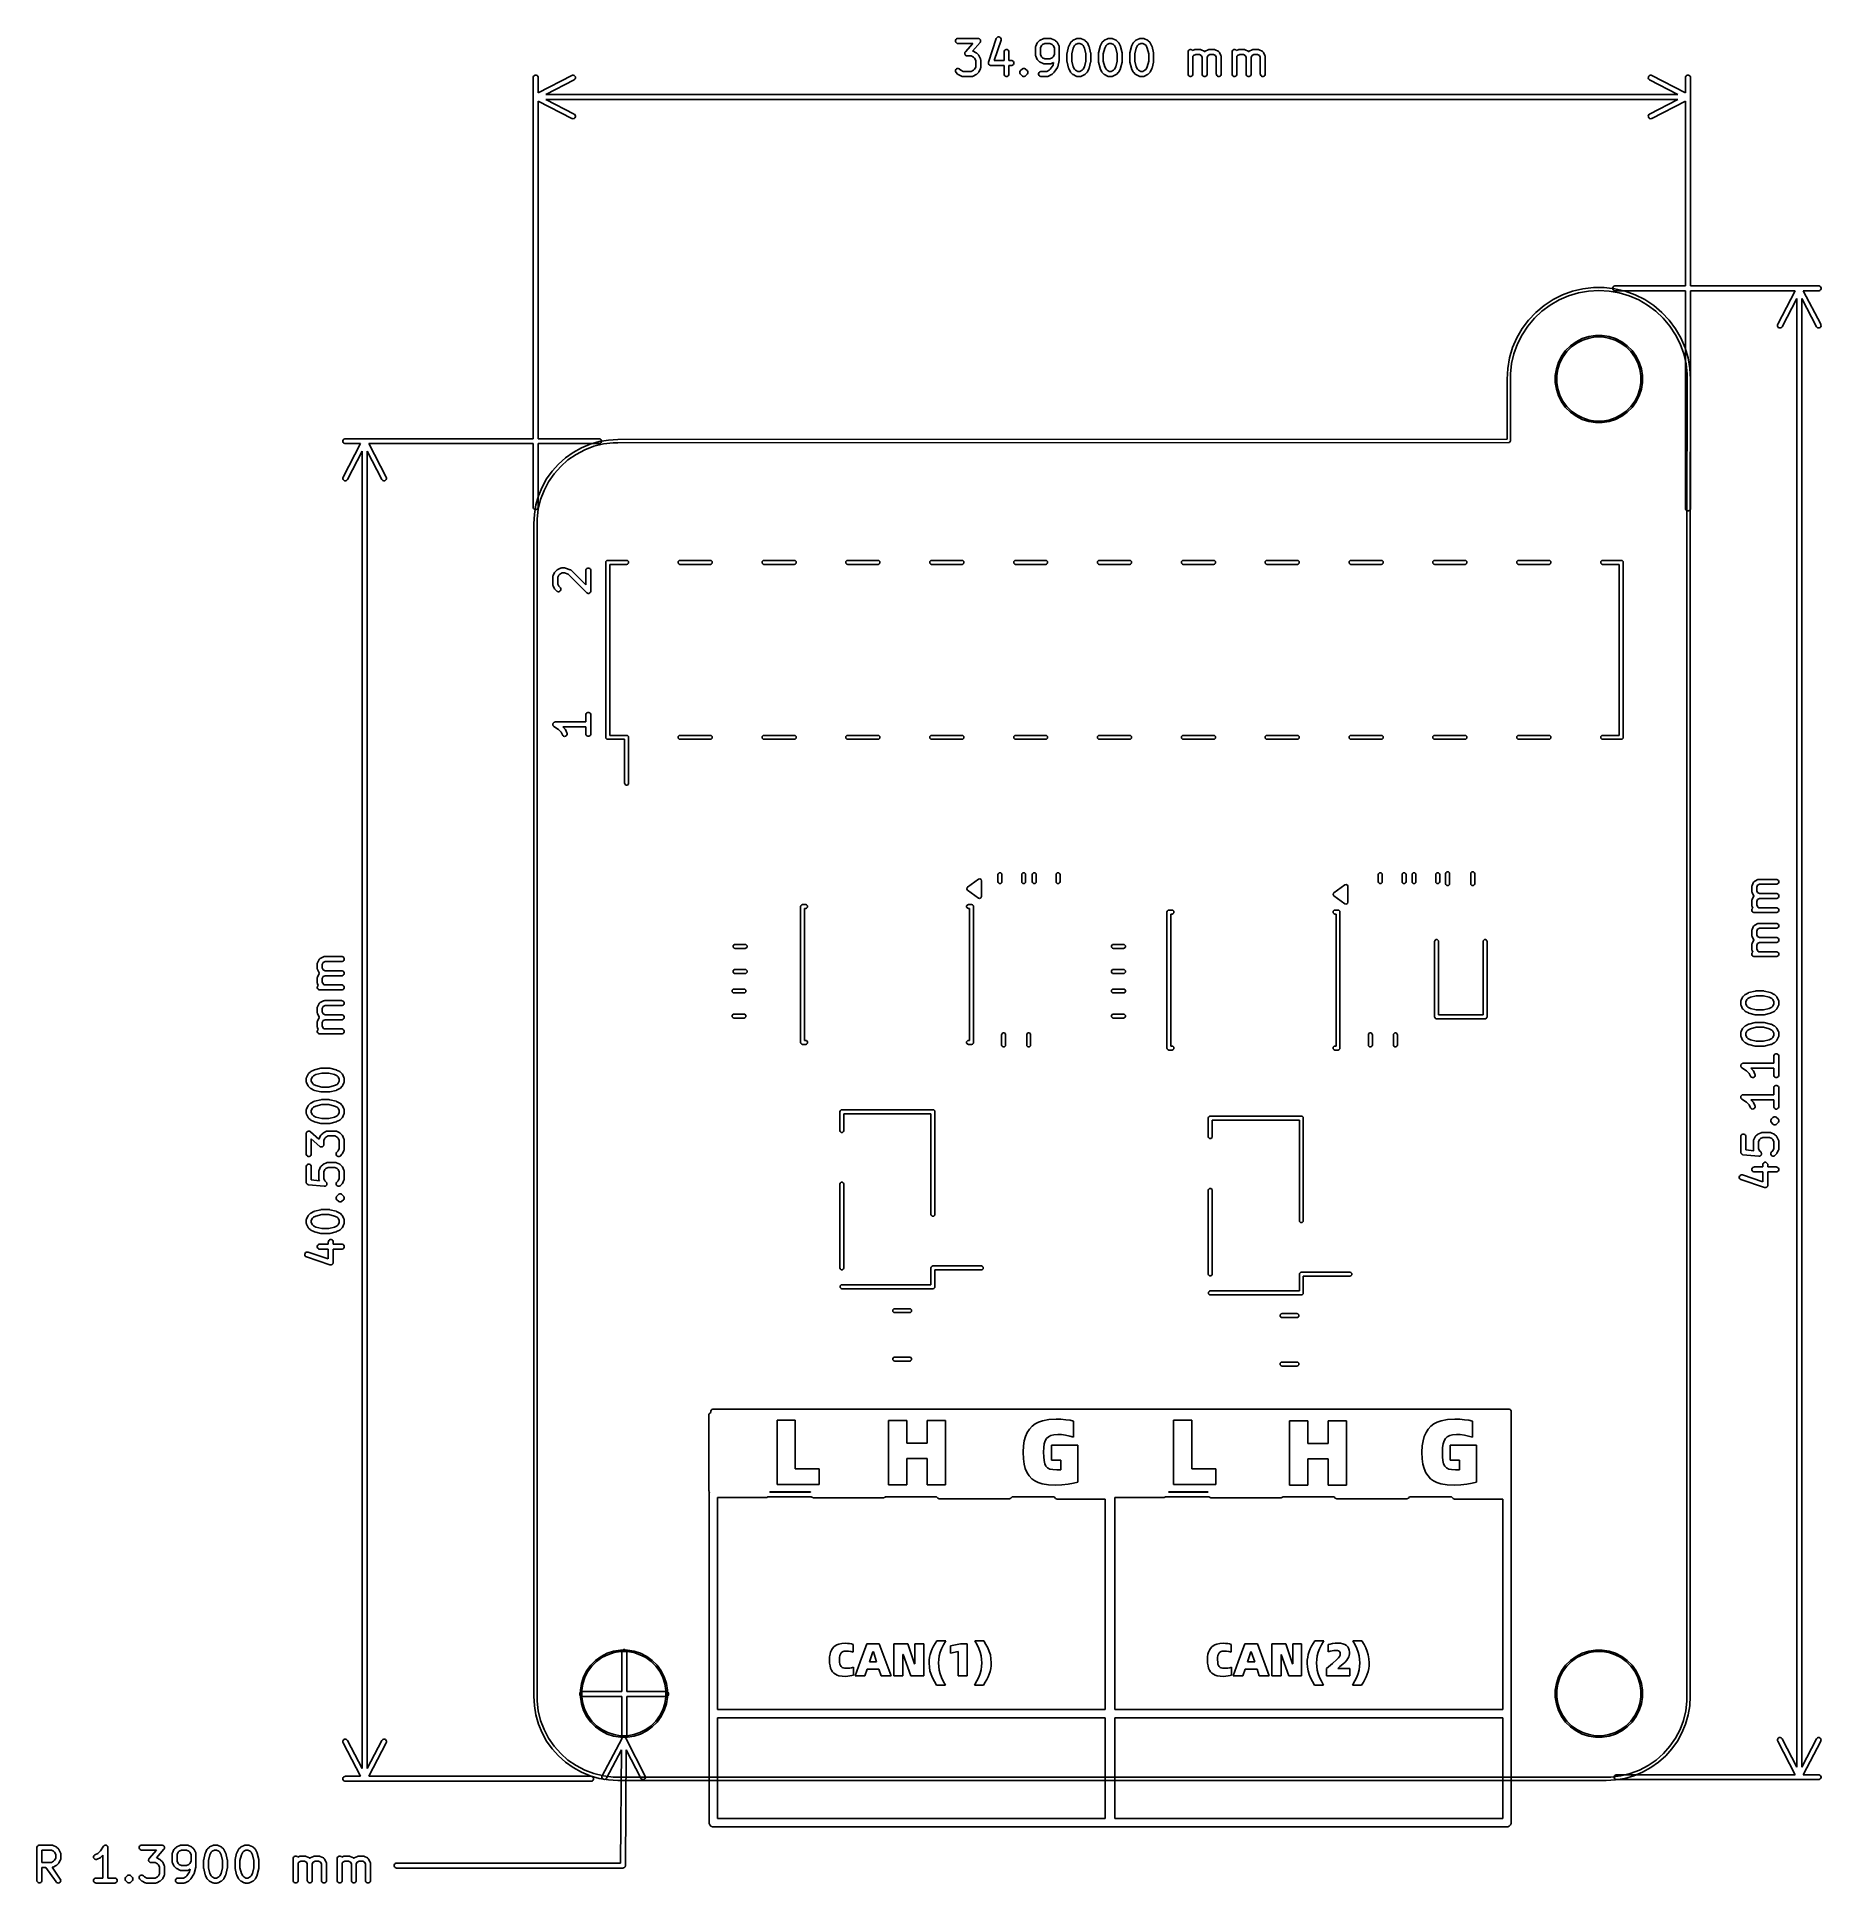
# Model space of a CAD drawing. Header units: inches. Extents: x 4.8 to 6.93, y -5.65 to -3.45.
import ezdxf

# ---------------------------------------------------------------- set-up
doc = ezdxf.new("R2010")
doc.units = ezdxf.units.IN
doc.header["$MEASUREMENT"] = 0
doc.layers.add('F.Silkscreen', color=41, linetype='CONTINUOUS', true_color=0xf2eda1)

msp = doc.modelspace()

# ---------------------------------------------------------------- linework, layer by layer
at = {"layer": 'F.Silkscreen', "linetype": 'CONTINUOUS'}
for p, q in [((5.8944, -3.4548), (5.8948, -3.4537)), ((5.8944, -3.4559), (5.8944, -3.4548)), ((5.8948, -3.457), (5.8944, -3.4559)), ((5.8948, -3.4537), (5.8956, -3.4529)), ((5.8956, -3.4578), (5.8948, -3.457)), ((5.8956, -3.4529), (5.8967, -3.4525)), ((5.8967, -3.4525), (5.8973, -3.4524)), ((5.8973, -3.4524), (5.9216, -3.4524)), ((5.9239, -3.4573), (5.9149, -3.4675)), ((5.9216, -3.4524), (5.9219, -3.4524)), ((5.9219, -3.4524), (5.922, -3.4524)), ((5.922, -3.4524), (5.9221, -3.4525)), ((5.9221, -3.4525), (5.9222, -3.4525)), ((5.9222, -3.4525), (5.9227, -3.4527)), ((5.9227, -3.4527), (5.9231, -3.4528)), ((5.9231, -3.4528), (5.9232, -3.4529)), ((5.9232, -3.4529), (5.9233, -3.4529)), ((5.9233, -3.4529), (5.9236, -3.4532)), ((5.9236, -3.4532), (5.924, -3.4536)), ((5.924, -3.4571), (5.9239, -3.4573)), ((5.924, -3.4536), (5.924, -3.4537)), ((5.924, -3.4537), (5.9241, -3.4537)), ((5.9241, -3.457), (5.924, -3.4571)), ((5.9241, -3.4537), (5.9243, -3.4542)), ((5.9242, -3.4568), (5.9241, -3.457)), ((5.9241, -3.457), (5.9241, -3.457)), ((5.9244, -3.4564), (5.9242, -3.4568)), ((5.9243, -3.4542), (5.9245, -3.4546)), ((5.9245, -3.4559), (5.9244, -3.4564)), ((5.9245, -3.4546), (5.9245, -3.4547)), ((5.9245, -3.4547), (5.9245, -3.4548)), ((5.9245, -3.4548), (5.9245, -3.4553)), ((5.9245, -3.4553), (5.9246, -3.4557)), ((5.9246, -3.4557), (5.9245, -3.4558)), ((5.9245, -3.4558), (5.9245, -3.4559)), ((5.9338, -3.4807), (5.9432, -3.4526)), ((5.9488, -3.4544), (5.9407, -3.4787)), ((5.9432, -3.4526), (5.9434, -3.452)), ((5.9434, -3.452), (5.9442, -3.4512)), ((5.9442, -3.4512), (5.9452, -3.4506)), ((5.9452, -3.4506), (5.9464, -3.4506)), ((5.9464, -3.4506), (5.9475, -3.4509)), ((5.9475, -3.4509), (5.9483, -3.4517)), ((5.9483, -3.4517), (5.9489, -3.4527)), ((5.9489, -3.4539), (5.9488, -3.4544)), ((5.9489, -3.4527), (5.9489, -3.4539)), ((5.9923, -3.4575), (5.9924, -3.4574)), ((5.9923, -3.4575), (5.9923, -3.4575)), ((5.9924, -3.4574), (5.9924, -3.4573)), ((5.9924, -3.4573), (5.9925, -3.4573)), ((5.9925, -3.4573), (5.9927, -3.457)), ((5.9927, -3.457), (5.9945, -3.4552)), ((5.9945, -3.4552), (5.9948, -3.455)), ((5.9948, -3.4549), (5.9949, -3.4548)), ((5.9948, -3.455), (5.9948, -3.4549)), ((5.9949, -3.4548), (5.995, -3.4548)), ((5.995, -3.4548), (5.9951, -3.4548)), ((5.9951, -3.4548), (5.9953, -3.4546)), ((5.9953, -3.4546), (5.9991, -3.4527)), ((5.9991, -3.4527), (5.9996, -3.4525)), ((5.9996, -3.4525), (5.9997, -3.4525)), ((5.9997, -3.4525), (5.9998, -3.4525)), ((5.9998, -3.4525), (6.0004, -3.4524)), ((6.0004, -3.4524), (6.0079, -3.4524)), ((6.0079, -3.4524), (6.0085, -3.4525)), ((6.0085, -3.4525), (6.0086, -3.4525)), ((6.0086, -3.4525), (6.0087, -3.4525)), ((6.0087, -3.4525), (6.0092, -3.4527)), ((6.0092, -3.4527), (6.0129, -3.4546)), ((6.0129, -3.4546), (6.0132, -3.4548)), ((6.0132, -3.4548), (6.0133, -3.4548)), ((6.0133, -3.4548), (6.0133, -3.4548)), ((6.0133, -3.4548), (6.0134, -3.4549)), ((6.0134, -3.4549), (6.0135, -3.455)), ((6.0135, -3.455), (6.0137, -3.4552)), ((6.0137, -3.4552), (6.0156, -3.457)), ((6.0156, -3.457), (6.0158, -3.4573)), ((6.0158, -3.4573), (6.0158, -3.4573)), ((6.0158, -3.4573), (6.0159, -3.4574)), ((6.0159, -3.4574), (6.016, -3.4575)), ((6.016, -3.4575), (6.016, -3.4575)), ((6.0316, -3.4575), (6.0317, -3.4575)), ((6.0317, -3.4574), (6.0318, -3.4573)), ((6.0317, -3.4575), (6.0317, -3.4574)), ((6.0318, -3.4573), (6.0319, -3.4573)), ((6.0319, -3.4573), (6.032, -3.457)), ((6.032, -3.457), (6.0339, -3.4552)), ((6.0339, -3.4552), (6.0341, -3.455)), ((6.0341, -3.455), (6.0342, -3.4549)), ((6.0342, -3.4549), (6.0343, -3.4548)), ((6.0343, -3.4548), (6.0344, -3.4548)), ((6.0344, -3.4548), (6.0347, -3.4546)), ((6.0344, -3.4548), (6.0344, -3.4548)), ((6.0347, -3.4546), (6.0384, -3.4527)), ((6.0384, -3.4527), (6.039, -3.4525)), ((6.039, -3.4525), (6.0391, -3.4525)), ((6.0391, -3.4525), (6.0392, -3.4525)), ((6.0392, -3.4525), (6.0397, -3.4524)), ((6.0397, -3.4524), (6.0435, -3.4524)), ((6.0435, -3.4524), (6.0441, -3.4525)), ((6.0441, -3.4525), (6.0442, -3.4525)), ((6.0442, -3.4525), (6.0443, -3.4525)), ((6.0443, -3.4525), (6.0448, -3.4527)), ((6.0448, -3.4527), (6.0486, -3.4546)), ((6.0486, -3.4546), (6.0488, -3.4548)), ((6.0488, -3.4548), (6.0489, -3.4548)), ((6.0489, -3.4548), (6.049, -3.4548)), ((6.049, -3.4548), (6.0491, -3.4549)), ((6.0491, -3.4549), (6.0491, -3.455)), ((6.0491, -3.455), (6.0493, -3.4552)), ((6.0493, -3.4552), (6.0512, -3.457)), ((6.0512, -3.457), (6.0514, -3.4573)), ((6.0514, -3.4573), (6.0515, -3.4573)), ((6.0515, -3.4573), (6.0515, -3.4574)), ((6.0515, -3.4574), (6.0516, -3.4575)), ((6.0516, -3.4575), (6.0516, -3.4575)), ((6.0691, -3.4575), (6.0692, -3.4575)), ((6.0692, -3.4574), (6.0693, -3.4573)), ((6.0692, -3.4575), (6.0692, -3.4574)), ((6.0693, -3.4573), (6.0695, -3.457)), ((6.0693, -3.4573), (6.0693, -3.4573)), ((6.0695, -3.457), (6.0714, -3.4552)), ((6.0714, -3.4552), (6.0716, -3.455)), ((6.0716, -3.455), (6.0717, -3.4549)), ((6.0717, -3.4549), (6.0718, -3.4548)), ((6.0718, -3.4548), (6.0719, -3.4548)), ((6.0719, -3.4548), (6.0722, -3.4546)), ((6.0719, -3.4548), (6.0719, -3.4548)), ((6.0722, -3.4546), (6.0759, -3.4527)), ((6.0759, -3.4527), (6.0765, -3.4525)), ((6.0765, -3.4525), (6.0766, -3.4525)), ((6.0766, -3.4525), (6.0767, -3.4525)), ((6.0767, -3.4525), (6.0772, -3.4524)), ((6.0772, -3.4524), (6.081, -3.4524)), ((6.081, -3.4524), (6.0816, -3.4525)), ((6.0816, -3.4525), (6.0817, -3.4525)), ((6.0817, -3.4525), (6.0818, -3.4525)), ((6.0818, -3.4525), (6.0823, -3.4527)), ((6.0823, -3.4527), (6.0861, -3.4546)), ((6.0861, -3.4546), (6.0863, -3.4548)), ((6.0863, -3.4548), (6.0864, -3.4548)), ((6.0864, -3.4548), (6.0865, -3.4548)), ((6.0865, -3.4548), (6.0866, -3.4549)), ((6.0866, -3.4549), (6.0866, -3.455)), ((6.0866, -3.455), (6.0868, -3.4552)), ((6.0868, -3.4552), (6.0887, -3.457)), ((6.0887, -3.457), (6.0889, -3.4573)), ((6.0889, -3.4573), (6.089, -3.4573)), ((6.089, -3.4573), (6.089, -3.4574)), ((6.089, -3.4574), (6.0891, -3.4575)), ((6.0891, -3.4575), (6.0891, -3.4575)), ((6.1066, -3.4575), (6.1067, -3.4575)), ((6.1067, -3.4574), (6.1068, -3.4573)), ((6.1067, -3.4575), (6.1067, -3.4574)), ((6.1068, -3.4573), (6.107, -3.457)), ((6.1068, -3.4573), (6.1068, -3.4573)), ((6.107, -3.457), (6.1089, -3.4552)), ((6.1089, -3.4552), (6.1091, -3.455)), ((6.1091, -3.455), (6.1092, -3.4549)), ((6.1092, -3.4549), (6.1093, -3.4548)), ((6.1093, -3.4548), (6.1093, -3.4548)), ((6.1093, -3.4548), (6.1094, -3.4548)), ((6.1094, -3.4548), (6.1097, -3.4546)), ((6.1097, -3.4546), (6.1134, -3.4527)), ((6.1134, -3.4527), (6.114, -3.4525)), ((6.114, -3.4525), (6.1141, -3.4525)), ((6.1141, -3.4525), (6.1142, -3.4525)), ((6.1142, -3.4525), (6.1147, -3.4524)), ((6.1147, -3.4524), (6.1185, -3.4524)), ((6.1185, -3.4524), (6.1191, -3.4525)), ((6.1191, -3.4525), (6.1192, -3.4525)), ((6.1192, -3.4525), (6.1193, -3.4525)), ((6.1193, -3.4525), (6.1198, -3.4527)), ((6.1198, -3.4527), (6.1236, -3.4546)), ((6.1236, -3.4546), (6.1238, -3.4548)), ((6.1238, -3.4548), (6.1239, -3.4548)), ((6.1239, -3.4548), (6.124, -3.4548)), ((6.124, -3.4548), (6.124, -3.4549)), ((6.124, -3.4549), (6.1241, -3.455)), ((6.1241, -3.455), (6.1243, -3.4552)), ((6.1243, -3.4552), (6.1262, -3.457)), ((6.1262, -3.457), (6.1264, -3.4573)), ((6.1264, -3.4573), (6.1264, -3.4573)), ((6.1264, -3.4573), (6.1265, -3.4574)), ((6.1265, -3.4574), (6.1266, -3.4575)), ((6.1266, -3.4575), (6.1266, -3.4575)), ((5.8967, -3.4583), (5.8956, -3.4578)), ((5.8973, -3.4583), (5.8967, -3.4583)), ((5.9151, -3.4583), (5.8973, -3.4583)), ((5.9056, -3.4698), (5.9058, -3.4693)), ((5.9056, -3.4699), (5.9056, -3.4698)), ((5.9056, -3.47), (5.9056, -3.4699)), ((5.9056, -3.4705), (5.9056, -3.47)), ((5.9056, -3.4709), (5.9056, -3.4705)), ((5.9057, -3.471), (5.9056, -3.4709)), ((5.9057, -3.4711), (5.9057, -3.471)), ((5.9059, -3.4716), (5.9057, -3.4711)), ((5.9058, -3.4693), (5.906, -3.4689)), ((5.9061, -3.472), (5.9059, -3.4716)), ((5.906, -3.4688), (5.9061, -3.4687)), ((5.906, -3.4689), (5.906, -3.4688)), ((5.9061, -3.4687), (5.9063, -3.4684)), ((5.9061, -3.4687), (5.9061, -3.4687)), ((5.9061, -3.4721), (5.9061, -3.472)), ((5.9062, -3.4722), (5.9061, -3.4721)), ((5.9065, -3.4725), (5.9062, -3.4722)), ((5.9063, -3.4684), (5.9151, -3.4583)), ((5.9069, -3.4728), (5.9065, -3.4725)), ((5.907, -3.4729), (5.9069, -3.4728)), ((5.9075, -3.4731), (5.907, -3.4729)), ((5.907, -3.4729), (5.907, -3.4729)), ((5.9079, -3.4733), (5.9075, -3.4731)), ((5.9081, -3.4733), (5.9079, -3.4733)), ((5.9082, -3.4733), (5.9081, -3.4733)), ((5.9081, -3.4733), (5.9081, -3.4733)), ((5.9085, -3.4733), (5.9082, -3.4733)), ((5.9134, -3.4733), (5.9085, -3.4733)), ((5.9161, -3.4747), (5.9134, -3.4733)), ((5.9149, -3.4675), (5.9155, -3.4677)), ((5.9155, -3.4677), (5.9192, -3.4696)), ((5.9173, -3.4759), (5.9161, -3.4747)), ((5.9187, -3.4786), (5.9173, -3.4759)), ((5.9187, -3.4865), (5.9187, -3.4786)), ((5.9192, -3.4696), (5.9195, -3.4698)), ((5.9195, -3.4698), (5.9195, -3.4698)), ((5.9195, -3.4698), (5.9196, -3.4698)), ((5.9196, -3.4698), (5.9197, -3.4699)), ((5.9197, -3.4699), (5.9198, -3.47)), ((5.9198, -3.47), (5.92, -3.4701)), ((5.92, -3.4701), (5.9219, -3.472)), ((5.9219, -3.472), (5.922, -3.4722)), ((5.922, -3.4722), (5.9221, -3.4723)), ((5.9221, -3.4723), (5.9222, -3.4724)), ((5.9222, -3.4724), (5.9222, -3.4725)), ((5.9222, -3.4725), (5.9222, -3.4725)), ((5.9222, -3.4725), (5.9224, -3.4728)), ((5.9224, -3.4728), (5.9243, -3.4765)), ((5.9243, -3.4765), (5.9245, -3.4771)), ((5.9245, -3.4771), (5.9245, -3.4772)), ((5.9245, -3.4772), (5.9245, -3.4773)), ((5.9245, -3.4773), (5.9246, -3.4779)), ((5.9246, -3.4779), (5.9246, -3.4872)), ((5.9407, -3.4787), (5.9524, -3.4787)), ((5.9524, -3.4685), (5.9525, -3.4679)), ((5.9524, -3.4787), (5.9524, -3.4685)), ((5.9525, -3.4679), (5.9529, -3.4668)), ((5.9529, -3.4668), (5.9537, -3.466)), ((5.9537, -3.466), (5.9548, -3.4656)), ((5.9548, -3.4656), (5.956, -3.4656)), ((5.956, -3.4656), (5.957, -3.466)), ((5.957, -3.466), (5.9578, -3.4668)), ((5.9578, -3.4668), (5.9583, -3.4679)), ((5.9583, -3.4679), (5.9583, -3.4685)), ((5.9583, -3.4685), (5.9583, -3.4787)), ((5.9583, -3.4787), (5.961, -3.4787)), ((5.961, -3.4787), (5.9616, -3.4787)), ((5.9616, -3.4787), (5.9626, -3.4792)), ((5.9626, -3.4792), (5.9635, -3.48)), ((5.9899, -3.4629), (5.99, -3.4623)), ((5.9899, -3.4722), (5.9899, -3.4629)), ((5.99, -3.4728), (5.9899, -3.4722)), ((5.99, -3.4621), (5.9902, -3.4615)), ((5.99, -3.4622), (5.99, -3.4621)), ((5.99, -3.4623), (5.99, -3.4622)), ((5.99, -3.4729), (5.99, -3.4728)), ((5.99, -3.473), (5.99, -3.4729)), ((5.9902, -3.4736), (5.99, -3.473)), ((5.9902, -3.4615), (5.9921, -3.4578)), ((5.9921, -3.4773), (5.9902, -3.4736)), ((5.9921, -3.4578), (5.9923, -3.4575)), ((5.9923, -3.4776), (5.9921, -3.4773)), ((5.9924, -3.4777), (5.9923, -3.4776)), ((5.9923, -3.4776), (5.9923, -3.4776)), ((5.9924, -3.4778), (5.9924, -3.4777)), ((5.9925, -3.4778), (5.9924, -3.4778)), ((5.9927, -3.4781), (5.9925, -3.4778)), ((5.9945, -3.4799), (5.9927, -3.4781)), ((5.9972, -3.4609), (5.9958, -3.4636)), ((5.9958, -3.4636), (5.9958, -3.4715)), ((5.9958, -3.4715), (5.9972, -3.4742)), ((5.9984, -3.4597), (5.9972, -3.4609)), ((5.9972, -3.4742), (5.9984, -3.4754)), ((6.0011, -3.4583), (5.9984, -3.4597)), ((5.9984, -3.4754), (6.0011, -3.4768)), ((6.0072, -3.4583), (6.0011, -3.4583)), ((6.0011, -3.4768), (6.0072, -3.4768)), ((6.0099, -3.4597), (6.0072, -3.4583)), ((6.0072, -3.4768), (6.0099, -3.4754)), ((6.0111, -3.4609), (6.0099, -3.4597)), ((6.0099, -3.4754), (6.0111, -3.4742)), ((6.0124, -3.4636), (6.0111, -3.4609)), ((6.0111, -3.4742), (6.0124, -3.4715)), ((6.0124, -3.4715), (6.0124, -3.4636)), ((6.016, -3.4575), (6.0161, -3.4578)), ((6.0161, -3.4578), (6.018, -3.4615)), ((6.0182, -3.4786), (6.0164, -3.4861)), ((6.018, -3.4615), (6.0182, -3.4621)), ((6.0182, -3.4621), (6.0182, -3.4622)), ((6.0182, -3.4622), (6.0183, -3.4623)), ((6.0183, -3.4785), (6.0182, -3.4786)), ((6.0183, -3.4623), (6.0183, -3.4629)), ((6.0183, -3.4629), (6.0183, -3.4779)), ((6.0183, -3.4779), (6.0183, -3.478)), ((6.0183, -3.478), (6.0183, -3.478)), ((6.0183, -3.478), (6.0183, -3.4782)), ((6.0183, -3.4782), (6.0183, -3.4784)), ((6.0183, -3.4784), (6.0183, -3.4785)), ((6.0274, -3.4702), (6.0275, -3.47)), ((6.0274, -3.4703), (6.0274, -3.4702)), ((6.0274, -3.4704), (6.0274, -3.4703)), ((6.0274, -3.4797), (6.0274, -3.4704)), ((6.0275, -3.4696), (6.0294, -3.4621)), ((6.0275, -3.4697), (6.0275, -3.4696)), ((6.0275, -3.4698), (6.0275, -3.4697)), ((6.0275, -3.47), (6.0275, -3.4698)), ((6.0294, -3.4621), (6.0295, -3.4618)), ((6.0294, -3.4621), (6.0294, -3.4621)), ((6.0294, -3.4621), (6.0294, -3.4621)), ((6.0295, -3.4618), (6.0296, -3.4616)), ((6.0296, -3.4615), (6.0315, -3.4578)), ((6.0296, -3.4616), (6.0296, -3.4615)), ((6.0296, -3.4616), (6.0296, -3.4616)), ((6.0315, -3.4578), (6.0316, -3.4575)), ((6.035, -3.4639), (6.0333, -3.4707)), ((6.0333, -3.4707), (6.0333, -3.4794)), ((6.0333, -3.4794), (6.035, -3.4862)), ((6.0366, -3.4609), (6.035, -3.4639)), ((6.0377, -3.4597), (6.0366, -3.4609)), ((6.0404, -3.4583), (6.0377, -3.4597)), ((6.0428, -3.4583), (6.0404, -3.4583)), ((6.0455, -3.4597), (6.0428, -3.4583)), ((6.0467, -3.4609), (6.0455, -3.4597)), ((6.0482, -3.4639), (6.0467, -3.4609)), ((6.0499, -3.4707), (6.0482, -3.4639)), ((6.0482, -3.4862), (6.0499, -3.4794)), ((6.0499, -3.4794), (6.0499, -3.4707)), ((6.0516, -3.4575), (6.0518, -3.4578)), ((6.0518, -3.4578), (6.0536, -3.4615)), ((6.0536, -3.4615), (6.0537, -3.4616)), ((6.0537, -3.4616), (6.0537, -3.4616)), ((6.0537, -3.4616), (6.0538, -3.4618)), ((6.0538, -3.4618), (6.0538, -3.4621)), ((6.0538, -3.4621), (6.0538, -3.4621)), ((6.0538, -3.4621), (6.0539, -3.4621)), ((6.0539, -3.4621), (6.0557, -3.4696)), ((6.0557, -3.4696), (6.0558, -3.4697)), ((6.0558, -3.4697), (6.0558, -3.4698)), ((6.0558, -3.4698), (6.0558, -3.47)), ((6.0558, -3.47), (6.0558, -3.4702)), ((6.0558, -3.4702), (6.0558, -3.4703)), ((6.0558, -3.4703), (6.0558, -3.4704)), ((6.0558, -3.4704), (6.0558, -3.4797)), ((6.0649, -3.4702), (6.065, -3.47)), ((6.0649, -3.4703), (6.0649, -3.4702)), ((6.0649, -3.4704), (6.0649, -3.4703)), ((6.0649, -3.4797), (6.0649, -3.4704)), ((6.065, -3.4696), (6.0669, -3.4621)), ((6.065, -3.4697), (6.065, -3.4696)), ((6.065, -3.4698), (6.065, -3.4697)), ((6.065, -3.47), (6.065, -3.4698)), ((6.0669, -3.4621), (6.067, -3.4618)), ((6.0669, -3.4621), (6.0669, -3.4621)), ((6.0669, -3.4621), (6.0669, -3.4621)), ((6.067, -3.4618), (6.0671, -3.4616)), ((6.0671, -3.4615), (6.069, -3.4578)), ((6.0671, -3.4616), (6.0671, -3.4615)), ((6.0671, -3.4616), (6.0671, -3.4616)), ((6.069, -3.4578), (6.0691, -3.4575)), ((6.0725, -3.4639), (6.0708, -3.4707)), ((6.0708, -3.4707), (6.0708, -3.4794)), ((6.0708, -3.4794), (6.0725, -3.4862)), ((6.074, -3.4609), (6.0725, -3.4639)), ((6.0752, -3.4597), (6.074, -3.4609)), ((6.0779, -3.4583), (6.0752, -3.4597)), ((6.0803, -3.4583), (6.0779, -3.4583)), ((6.083, -3.4597), (6.0803, -3.4583)), ((6.0842, -3.4609), (6.083, -3.4597)), ((6.0857, -3.4639), (6.0842, -3.4609)), ((6.0874, -3.4707), (6.0857, -3.4639)), ((6.0857, -3.4862), (6.0874, -3.4794)), ((6.0874, -3.4794), (6.0874, -3.4707)), ((6.0891, -3.4575), (6.0893, -3.4578)), ((6.0893, -3.4578), (6.0911, -3.4615)), ((6.0911, -3.4615), (6.0911, -3.4616)), ((6.0911, -3.4616), (6.0912, -3.4616)), ((6.0912, -3.4616), (6.0912, -3.4618)), ((6.0912, -3.4618), (6.0913, -3.4621)), ((6.0913, -3.4621), (6.0913, -3.4621)), ((6.0913, -3.4621), (6.0914, -3.4621)), ((6.0914, -3.4621), (6.0932, -3.4696)), ((6.0932, -3.4696), (6.0932, -3.4697)), ((6.0932, -3.4697), (6.0933, -3.4698)), ((6.0933, -3.4698), (6.0933, -3.47)), ((6.0933, -3.47), (6.0933, -3.4702)), ((6.0933, -3.4702), (6.0933, -3.4703)), ((6.0933, -3.4703), (6.0933, -3.4704)), ((6.0933, -3.4704), (6.0933, -3.4797)), ((6.1024, -3.47), (6.1025, -3.4698)), ((6.1024, -3.4702), (6.1024, -3.47)), ((6.1024, -3.4703), (6.1024, -3.4702)), ((6.1024, -3.4704), (6.1024, -3.4703)), ((6.1024, -3.4797), (6.1024, -3.4704)), ((6.1025, -3.4696), (6.1044, -3.4621)), ((6.1025, -3.4697), (6.1025, -3.4696)), ((6.1025, -3.4698), (6.1025, -3.4697)), ((6.1044, -3.4621), (6.1045, -3.4618)), ((6.1044, -3.4621), (6.1044, -3.4621)), ((6.1044, -3.4621), (6.1044, -3.4621)), ((6.1045, -3.4618), (6.1046, -3.4616)), ((6.1046, -3.4615), (6.1065, -3.4578)), ((6.1046, -3.4616), (6.1046, -3.4615)), ((6.1046, -3.4616), (6.1046, -3.4616)), ((6.1065, -3.4578), (6.1066, -3.4575)), ((6.11, -3.4639), (6.1083, -3.4707)), ((6.1083, -3.4707), (6.1083, -3.4794)), ((6.1083, -3.4794), (6.11, -3.4862)), ((6.1115, -3.4609), (6.11, -3.4639)), ((6.1127, -3.4597), (6.1115, -3.4609)), ((6.1154, -3.4583), (6.1127, -3.4597)), ((6.1178, -3.4583), (6.1154, -3.4583)), ((6.1205, -3.4597), (6.1178, -3.4583)), ((6.1217, -3.4609), (6.1205, -3.4597)), ((6.1232, -3.4639), (6.1217, -3.4609)), ((6.1249, -3.4707), (6.1232, -3.4639)), ((6.1232, -3.4862), (6.1249, -3.4794)), ((6.1249, -3.4794), (6.1249, -3.4707)), ((6.1266, -3.4575), (6.1268, -3.4578)), ((6.1268, -3.4578), (6.1286, -3.4615)), ((6.1286, -3.4615), (6.1286, -3.4616)), ((6.1286, -3.4616), (6.1287, -3.4616)), ((6.1287, -3.4616), (6.1287, -3.4618)), ((6.1287, -3.4618), (6.1288, -3.4621)), ((6.1288, -3.4621), (6.1288, -3.4621)), ((6.1288, -3.4621), (6.1289, -3.4621)), ((6.1289, -3.4621), (6.1307, -3.4696)), ((6.1307, -3.4696), (6.1307, -3.4697)), ((6.1307, -3.4697), (6.1308, -3.4698)), ((6.1308, -3.4698), (6.1308, -3.47)), ((6.1308, -3.47), (6.1308, -3.4702)), ((6.1308, -3.4702), (6.1308, -3.4703)), ((6.1308, -3.4703), (6.1308, -3.4704)), ((6.1308, -3.4704), (6.1308, -3.4797)), ((6.1718, -3.4679), (6.1723, -3.4668)), ((6.1718, -3.4685), (6.1718, -3.4679)), ((6.1718, -3.4947), (6.1718, -3.4685)), ((6.1723, -3.4668), (6.1731, -3.466)), ((6.1731, -3.466), (6.1742, -3.4656)), ((6.1742, -3.4656), (6.1753, -3.4656)), ((6.1753, -3.4656), (6.1764, -3.466)), ((6.1764, -3.466), (6.1771, -3.4668)), ((6.1771, -3.4668), (6.179, -3.4658)), ((6.1784, -3.4728), (6.1777, -3.4735)), ((6.1777, -3.4735), (6.1777, -3.4947)), ((6.1811, -3.4714), (6.1784, -3.4728)), ((6.179, -3.4658), (6.1796, -3.4656)), ((6.1796, -3.4656), (6.1797, -3.4656)), ((6.1797, -3.4656), (6.1798, -3.4656)), ((6.1798, -3.4656), (6.1804, -3.4655)), ((6.1804, -3.4655), (6.186, -3.4655)), ((6.1853, -3.4714), (6.1811, -3.4714)), ((6.1875, -3.4726), (6.1853, -3.4714)), ((6.186, -3.4655), (6.1866, -3.4656)), ((6.1866, -3.4656), (6.1867, -3.4656)), ((6.1867, -3.4656), (6.1868, -3.4656)), ((6.1868, -3.4656), (6.1873, -3.4658)), ((6.1873, -3.4658), (6.1911, -3.4677)), ((6.1887, -3.4748), (6.1875, -3.4726)), ((6.1887, -3.4947), (6.1887, -3.4748)), ((6.1911, -3.4677), (6.1911, -3.4678)), ((6.1911, -3.4678), (6.1912, -3.4678)), ((6.1912, -3.4678), (6.1912, -3.4678)), ((6.1912, -3.4678), (6.1915, -3.468)), ((6.1915, -3.468), (6.1916, -3.4681)), ((6.1916, -3.4681), (6.1917, -3.468)), ((6.1917, -3.468), (6.192, -3.4678)), ((6.192, -3.4678), (6.192, -3.4678)), ((6.192, -3.4678), (6.1921, -3.4678)), ((6.1921, -3.4678), (6.1922, -3.4677)), ((6.1922, -3.4677), (6.1959, -3.4658)), ((6.1957, -3.4726), (6.1946, -3.4748)), ((6.1946, -3.4748), (6.1946, -3.4947)), ((6.1979, -3.4714), (6.1957, -3.4726)), ((6.1959, -3.4658), (6.1964, -3.4656)), ((6.1964, -3.4656), (6.1966, -3.4656)), ((6.1966, -3.4656), (6.1967, -3.4656)), ((6.1967, -3.4656), (6.1972, -3.4655)), ((6.1972, -3.4655), (6.2029, -3.4655)), ((6.2022, -3.4714), (6.1979, -3.4714)), ((6.2044, -3.4726), (6.2022, -3.4714)), ((6.2029, -3.4655), (6.2034, -3.4656)), ((6.2034, -3.4656), (6.2035, -3.4656)), ((6.2035, -3.4656), (6.2036, -3.4656)), ((6.2036, -3.4656), (6.2042, -3.4658)), ((6.2042, -3.4658), (6.2079, -3.4677)), ((6.2055, -3.4748), (6.2044, -3.4726)), ((6.2055, -3.4947), (6.2055, -3.4748)), ((6.2079, -3.4677), (6.208, -3.4678)), ((6.208, -3.4678), (6.2081, -3.4678)), ((6.2081, -3.4678), (6.2081, -3.4678)), ((6.2081, -3.4678), (6.2084, -3.468)), ((6.2084, -3.468), (6.2087, -3.4683)), ((6.2087, -3.4683), (6.2089, -3.4686)), ((6.2089, -3.4686), (6.2091, -3.4688)), ((6.2091, -3.4688), (6.2092, -3.4689)), ((6.2092, -3.4689), (6.2092, -3.4689)), ((6.2092, -3.4689), (6.2092, -3.469)), ((6.2092, -3.469), (6.2111, -3.4728)), ((6.2111, -3.4728), (6.2113, -3.4733)), ((6.2113, -3.4733), (6.2113, -3.4734)), ((6.2113, -3.4734), (6.2114, -3.4735)), ((6.2114, -3.4735), (6.2114, -3.4741)), ((6.2114, -3.4741), (6.2114, -3.4947)), ((6.2243, -3.4679), (6.2248, -3.4668)), ((6.2243, -3.4685), (6.2243, -3.4679)), ((6.2243, -3.4947), (6.2243, -3.4685)), ((6.2248, -3.4668), (6.2256, -3.466)), ((6.2256, -3.466), (6.2266, -3.4656)), ((6.2266, -3.4656), (6.2278, -3.4656)), ((6.2278, -3.4656), (6.2289, -3.466)), ((6.2289, -3.466), (6.2296, -3.4668)), ((6.2296, -3.4668), (6.2315, -3.4658)), ((6.2308, -3.4728), (6.2302, -3.4735)), ((6.2302, -3.4735), (6.2302, -3.4947)), ((6.2335, -3.4714), (6.2308, -3.4728)), ((6.2315, -3.4658), (6.2321, -3.4656)), ((6.2321, -3.4656), (6.2322, -3.4656)), ((6.2322, -3.4656), (6.2323, -3.4656)), ((6.2323, -3.4656), (6.2328, -3.4655)), ((6.2328, -3.4655), (6.2385, -3.4655)), ((6.2378, -3.4714), (6.2335, -3.4714)), ((6.24, -3.4726), (6.2378, -3.4714)), ((6.2385, -3.4655), (6.239, -3.4656)), ((6.239, -3.4656), (6.2391, -3.4656)), ((6.2391, -3.4656), (6.2393, -3.4656)), ((6.2393, -3.4656), (6.2398, -3.4658)), ((6.2398, -3.4658), (6.2435, -3.4677)), ((6.2411, -3.4748), (6.24, -3.4726)), ((6.2411, -3.4947), (6.2411, -3.4748)), ((6.2435, -3.4677), (6.2436, -3.4678)), ((6.2436, -3.4678), (6.2437, -3.4678)), ((6.2437, -3.4678), (6.2437, -3.4678)), ((6.2437, -3.4678), (6.244, -3.468)), ((6.244, -3.468), (6.2441, -3.4681)), ((6.2441, -3.4681), (6.2442, -3.468)), ((6.2442, -3.468), (6.2445, -3.4678)), ((6.2445, -3.4678), (6.2445, -3.4678)), ((6.2445, -3.4678), (6.2446, -3.4678)), ((6.2446, -3.4678), (6.2447, -3.4677)), ((6.2447, -3.4677), (6.2484, -3.4658)), ((6.2482, -3.4726), (6.2471, -3.4748)), ((6.2471, -3.4748), (6.2471, -3.4947)), ((6.2504, -3.4714), (6.2482, -3.4726)), ((6.2484, -3.4658), (6.2489, -3.4656)), ((6.2489, -3.4656), (6.249, -3.4656)), ((6.249, -3.4656), (6.2491, -3.4656)), ((6.2491, -3.4656), (6.2497, -3.4655)), ((6.2497, -3.4655), (6.2553, -3.4655)), ((6.2546, -3.4714), (6.2504, -3.4714)), ((6.2569, -3.4726), (6.2546, -3.4714)), ((6.2553, -3.4655), (6.2559, -3.4656)), ((6.2559, -3.4656), (6.256, -3.4656)), ((6.256, -3.4656), (6.2561, -3.4656)), ((6.2561, -3.4656), (6.2567, -3.4658)), ((6.2567, -3.4658), (6.2604, -3.4677)), ((6.258, -3.4748), (6.2569, -3.4726)), ((6.258, -3.4947), (6.258, -3.4748)), ((6.2604, -3.4677), (6.2605, -3.4678)), ((6.2605, -3.4678), (6.2606, -3.4678)), ((6.2606, -3.4678), (6.2606, -3.4678)), ((6.2606, -3.4678), (6.2609, -3.468)), ((6.2609, -3.468), (6.2611, -3.4683)), ((6.2611, -3.4683), (6.2614, -3.4686)), ((6.2614, -3.4686), (6.2616, -3.4688)), ((6.2616, -3.4688), (6.2617, -3.4689)), ((6.2617, -3.4689), (6.2617, -3.4689)), ((6.2617, -3.4689), (6.2617, -3.469)), ((6.2617, -3.469), (6.2636, -3.4728)), ((6.2636, -3.4728), (6.2638, -3.4733)), ((6.2638, -3.4733), (6.2638, -3.4734)), ((6.2638, -3.4734), (6.2639, -3.4735)), ((6.2639, -3.4735), (6.2639, -3.4741)), ((6.2639, -3.4741), (6.2639, -3.4947)), ((5.391, -3.499), (5.3911, -3.4984)), ((5.391, -3.9298), (5.391, -3.499)), ((5.3911, -3.4984), (5.3915, -3.4974)), ((5.3915, -3.4974), (5.3923, -3.4966)), ((5.3923, -3.4966), (5.3934, -3.4961)), ((5.3934, -3.4961), (5.3946, -3.4961)), ((5.3946, -3.4961), (5.3956, -3.4966)), ((5.3956, -3.4966), (5.3964, -3.4974)), ((5.3964, -3.4974), (5.3969, -3.4984)), ((5.3969, -3.5172), (5.437, -3.4964)), ((5.3969, -3.4984), (5.3969, -3.499)), ((5.3969, -3.499), (5.3969, -3.5172)), ((5.437, -3.4964), (5.4375, -3.4962)), ((5.4375, -3.4962), (5.4387, -3.4961)), ((5.4387, -3.4961), (5.4398, -3.4964)), ((5.4402, -3.5013), (5.4397, -3.5016)), ((5.4398, -3.4964), (5.4406, -3.4972)), ((5.4409, -3.5004), (5.4402, -3.5013)), ((5.4406, -3.4972), (5.4412, -3.4982)), ((5.4413, -3.4993), (5.4409, -3.5004)), ((5.4412, -3.4982), (5.4413, -3.4993)), ((5.8944, -3.4904), (5.8948, -3.4893)), ((5.8944, -3.4916), (5.8944, -3.4904)), ((5.8948, -3.4926), (5.8944, -3.4916)), ((5.8948, -3.4893), (5.8956, -3.4885)), ((5.8952, -3.4931), (5.8948, -3.4926)), ((5.8971, -3.4949), (5.8952, -3.4931)), ((5.8956, -3.4885), (5.8967, -3.4881)), ((5.8967, -3.4881), (5.8978, -3.4881)), ((5.8973, -3.4951), (5.8971, -3.4949)), ((5.8973, -3.4952), (5.8973, -3.4951)), ((5.8974, -3.4952), (5.8973, -3.4952)), ((5.8975, -3.4953), (5.8974, -3.4952)), ((5.8976, -3.4953), (5.8975, -3.4953)), ((5.8978, -3.4955), (5.8976, -3.4953)), ((5.8978, -3.4881), (5.8989, -3.4885)), ((5.9016, -3.4974), (5.8978, -3.4955)), ((5.8989, -3.4885), (5.8994, -3.4889)), ((5.8994, -3.4889), (5.9009, -3.4904)), ((5.9009, -3.4904), (5.9036, -3.4918)), ((5.9021, -3.4976), (5.9016, -3.4974)), ((5.9022, -3.4976), (5.9021, -3.4976)), ((5.9023, -3.4976), (5.9022, -3.4976)), ((5.9029, -3.4977), (5.9023, -3.4976)), ((5.9141, -3.4977), (5.9029, -3.4977)), ((5.9036, -3.4918), (5.9134, -3.4918)), ((5.9134, -3.4918), (5.9161, -3.4904)), ((5.9147, -3.4976), (5.9141, -3.4977)), ((5.9148, -3.4976), (5.9147, -3.4976)), ((5.9149, -3.4976), (5.9148, -3.4976)), ((5.9155, -3.4974), (5.9149, -3.4976)), ((5.9192, -3.4955), (5.9155, -3.4974)), ((5.9161, -3.4904), (5.9173, -3.4892)), ((5.9173, -3.4892), (5.9187, -3.4865)), ((5.9195, -3.4953), (5.9192, -3.4955)), ((5.9196, -3.4952), (5.9195, -3.4953)), ((5.9195, -3.4953), (5.9195, -3.4953)), ((5.9197, -3.4952), (5.9196, -3.4952)), ((5.9198, -3.4951), (5.9197, -3.4952)), ((5.92, -3.4949), (5.9198, -3.4951)), ((5.9219, -3.4931), (5.92, -3.4949)), ((5.922, -3.4928), (5.9219, -3.4931)), ((5.9221, -3.4928), (5.922, -3.4928)), ((5.9222, -3.4927), (5.9221, -3.4928)), ((5.9224, -3.4923), (5.9222, -3.4926)), ((5.9222, -3.4926), (5.9222, -3.4926)), ((5.9222, -3.4926), (5.9222, -3.4927)), ((5.9243, -3.4886), (5.9224, -3.4923)), ((5.9245, -3.488), (5.9243, -3.4886)), ((5.9246, -3.4872), (5.9245, -3.4878)), ((5.9245, -3.4878), (5.9245, -3.4879)), ((5.9245, -3.4879), (5.9245, -3.488)), ((5.9337, -3.4811), (5.9337, -3.481)), ((5.9337, -3.481), (5.9338, -3.481)), ((5.9337, -3.4812), (5.9337, -3.4811)), ((5.9337, -3.4817), (5.9337, -3.4812)), ((5.9337, -3.4822), (5.9337, -3.4817)), ((5.9338, -3.4823), (5.9337, -3.4822)), ((5.9338, -3.481), (5.9338, -3.4807)), ((5.9338, -3.4824), (5.9338, -3.4823)), ((5.934, -3.4828), (5.9338, -3.4824)), ((5.9342, -3.4833), (5.934, -3.4828)), ((5.9343, -3.4833), (5.9342, -3.4833)), ((5.9343, -3.4834), (5.9343, -3.4833)), ((5.9347, -3.4837), (5.9343, -3.4834)), ((5.935, -3.4841), (5.9347, -3.4837)), ((5.9351, -3.4841), (5.935, -3.4841)), ((5.9352, -3.4842), (5.9351, -3.4841)), ((5.9356, -3.4843), (5.9352, -3.4842)), ((5.9361, -3.4845), (5.9356, -3.4843)), ((5.9362, -3.4845), (5.9361, -3.4845)), ((5.9363, -3.4845), (5.9362, -3.4845)), ((5.9366, -3.4846), (5.9363, -3.4845)), ((5.9363, -3.4845), (5.9363, -3.4845)), ((5.9524, -3.4846), (5.9366, -3.4846)), ((5.9524, -3.4947), (5.9524, -3.4846)), ((5.9525, -3.4953), (5.9524, -3.4947)), ((5.9529, -3.4964), (5.9525, -3.4953)), ((5.9537, -3.4972), (5.9529, -3.4964)), ((5.9548, -3.4976), (5.9537, -3.4972)), ((5.956, -3.4976), (5.9548, -3.4976)), ((5.957, -3.4972), (5.956, -3.4976)), ((5.9578, -3.4964), (5.957, -3.4972)), ((5.9583, -3.4953), (5.9578, -3.4964)), ((5.961, -3.4846), (5.9583, -3.4846)), ((5.9583, -3.4846), (5.9583, -3.4947)), ((5.9583, -3.4947), (5.9583, -3.4953)), ((5.9616, -3.4845), (5.961, -3.4846)), ((5.9626, -3.4841), (5.9616, -3.4845)), ((5.9635, -3.4833), (5.9626, -3.4841)), ((5.9635, -3.48), (5.9639, -3.481)), ((5.9639, -3.4822), (5.9635, -3.4833)), ((5.9639, -3.481), (5.9639, -3.4822)), ((5.9712, -3.4923), (5.9717, -3.4912)), ((5.9712, -3.4934), (5.9712, -3.4923)), ((5.9714, -3.4939), (5.9712, -3.4934)), ((5.9717, -3.4945), (5.9714, -3.4939)), ((5.9717, -3.4912), (5.972, -3.4908)), ((5.972, -3.4949), (5.9717, -3.4945)), ((5.972, -3.4908), (5.9739, -3.4889)), ((5.9739, -3.4968), (5.972, -3.4949)), ((5.9739, -3.4889), (5.9744, -3.4885)), ((5.9744, -3.4972), (5.9739, -3.4968)), ((5.9744, -3.4885), (5.9751, -3.4882)), ((5.9744, -3.4885), (5.9744, -3.4885)), ((5.9754, -3.4976), (5.9744, -3.4972)), ((5.9751, -3.4882), (5.9754, -3.4881)), ((5.9754, -3.4881), (5.9766, -3.4881)), ((5.9766, -3.4976), (5.9754, -3.4976)), ((5.9754, -3.4976), (5.9754, -3.4976)), ((5.9766, -3.4881), (5.9766, -3.4881)), ((5.9766, -3.4881), (5.9769, -3.4882)), ((5.9776, -3.4972), (5.9766, -3.4976)), ((5.9766, -3.4976), (5.9766, -3.4976)), ((5.9769, -3.4882), (5.9776, -3.4885)), ((5.9776, -3.4885), (5.9776, -3.4885)), ((5.9776, -3.4885), (5.9781, -3.4889)), ((5.9781, -3.4968), (5.9776, -3.4972)), ((5.9781, -3.4889), (5.98, -3.4908)), ((5.98, -3.4949), (5.9781, -3.4968)), ((5.98, -3.4908), (5.9803, -3.4912)), ((5.9803, -3.4945), (5.98, -3.4949)), ((5.9803, -3.4912), (5.9807, -3.4921)), ((5.9808, -3.4934), (5.9803, -3.4945)), ((5.9807, -3.4921), (5.9808, -3.4923)), ((5.9808, -3.4923), (5.9808, -3.4934)), ((5.9937, -3.4942), (5.9942, -3.4931)), ((5.9937, -3.4953), (5.9937, -3.4942)), ((5.9942, -3.4964), (5.9937, -3.4953)), ((5.9942, -3.4931), (5.995, -3.4923)), ((5.995, -3.4972), (5.9942, -3.4964)), ((5.9948, -3.4801), (5.9945, -3.4799)), ((5.9948, -3.4802), (5.9948, -3.4801)), ((5.9949, -3.4802), (5.9948, -3.4802)), ((5.995, -3.4803), (5.9949, -3.4802)), ((5.9951, -3.4803), (5.995, -3.4803)), ((5.995, -3.4923), (5.9961, -3.4918)), ((5.9961, -3.4976), (5.995, -3.4972)), ((5.9953, -3.4805), (5.9951, -3.4803)), ((5.9991, -3.4824), (5.9953, -3.4805)), ((5.9961, -3.4918), (5.9966, -3.4918)), ((5.9966, -3.4977), (5.9961, -3.4976)), ((5.9966, -3.4918), (6.0034, -3.4918)), ((6.0041, -3.4977), (5.9966, -3.4977)), ((5.9996, -3.4826), (5.9991, -3.4824)), ((5.9997, -3.4826), (5.9996, -3.4826)), ((5.9998, -3.4826), (5.9997, -3.4826)), ((6.0004, -3.4827), (5.9998, -3.4826)), ((6.0079, -3.4827), (6.0004, -3.4827)), ((6.0034, -3.4918), (6.0061, -3.4904)), ((6.0047, -3.4976), (6.0041, -3.4977)), ((6.0048, -3.4976), (6.0047, -3.4976)), ((6.0049, -3.4976), (6.0048, -3.4976)), ((6.0054, -3.4974), (6.0049, -3.4976)), ((6.0092, -3.4955), (6.0054, -3.4974)), ((6.0061, -3.4904), (6.0075, -3.4891)), ((6.0075, -3.4891), (6.0108, -3.4841)), ((6.0085, -3.4826), (6.0079, -3.4827)), ((6.0086, -3.4826), (6.0085, -3.4826)), ((6.0087, -3.4826), (6.0086, -3.4826)), ((6.0092, -3.4824), (6.0087, -3.4826)), ((6.0115, -3.4812), (6.0092, -3.4824)), ((6.0094, -3.4953), (6.0092, -3.4955)), ((6.0095, -3.4953), (6.0094, -3.4953)), ((6.0096, -3.4952), (6.0095, -3.4953)), ((6.0097, -3.4952), (6.0096, -3.4952)), ((6.01, -3.4949), (6.0097, -3.4951)), ((6.0097, -3.4951), (6.0097, -3.4952)), ((6.0118, -3.4931), (6.01, -3.4949)), ((6.0108, -3.4841), (6.0115, -3.4812)), ((6.012, -3.4928), (6.0118, -3.4931)), ((6.0118, -3.4931), (6.0118, -3.4931)), ((6.0118, -3.4931), (6.0118, -3.4931)), ((6.0122, -3.4926), (6.012, -3.4928)), ((6.016, -3.487), (6.0122, -3.4926)), ((6.0122, -3.4926), (6.0122, -3.4926)), ((6.0122, -3.4926), (6.0122, -3.4926)), ((6.0161, -3.4867), (6.016, -3.487)), ((6.0162, -3.4866), (6.0161, -3.4867)), ((6.0164, -3.4861), (6.0162, -3.4864)), ((6.0162, -3.4864), (6.0162, -3.4865)), ((6.0162, -3.4865), (6.0162, -3.4866)), ((6.0162, -3.4866), (6.0162, -3.4866)), ((6.0274, -3.4798), (6.0274, -3.4797)), ((6.0274, -3.4799), (6.0274, -3.4798)), ((6.0275, -3.4801), (6.0274, -3.4799)), ((6.0275, -3.4803), (6.0275, -3.4801)), ((6.0275, -3.4804), (6.0275, -3.4803)), ((6.0275, -3.4805), (6.0275, -3.4804)), ((6.0294, -3.488), (6.0275, -3.4805)), ((6.0295, -3.4883), (6.0294, -3.488)), ((6.0294, -3.488), (6.0294, -3.488)), ((6.0294, -3.488), (6.0294, -3.488)), ((6.0296, -3.4885), (6.0295, -3.4883)), ((6.0296, -3.4886), (6.0296, -3.4885)), ((6.0296, -3.4885), (6.0296, -3.4885)), ((6.0315, -3.4923), (6.0296, -3.4886)), ((6.0316, -3.4926), (6.0315, -3.4923)), ((6.0317, -3.4926), (6.0316, -3.4926)), ((6.0317, -3.4927), (6.0317, -3.4926)), ((6.0318, -3.4928), (6.0317, -3.4927)), ((6.0319, -3.4928), (6.0318, -3.4928)), ((6.032, -3.4931), (6.0319, -3.4928)), ((6.0339, -3.4949), (6.032, -3.4931)), ((6.0341, -3.4951), (6.0339, -3.4949)), ((6.0342, -3.4952), (6.0341, -3.4951)), ((6.0343, -3.4952), (6.0342, -3.4952)), ((6.0344, -3.4953), (6.0343, -3.4952)), ((6.0347, -3.4955), (6.0344, -3.4953)), ((6.0344, -3.4953), (6.0344, -3.4953)), ((6.0384, -3.4974), (6.0347, -3.4955)), ((6.035, -3.4862), (6.0366, -3.4892)), ((6.0366, -3.4892), (6.0377, -3.4904)), ((6.0377, -3.4904), (6.0404, -3.4918)), ((6.039, -3.4976), (6.0384, -3.4974)), ((6.0391, -3.4976), (6.039, -3.4976)), ((6.0392, -3.4976), (6.0391, -3.4976)), ((6.0397, -3.4977), (6.0392, -3.4976)), ((6.0435, -3.4977), (6.0397, -3.4977)), ((6.0404, -3.4918), (6.0428, -3.4918)), ((6.0428, -3.4918), (6.0455, -3.4904)), ((6.0441, -3.4976), (6.0435, -3.4977)), ((6.0442, -3.4976), (6.0441, -3.4976)), ((6.0443, -3.4976), (6.0442, -3.4976)), ((6.0448, -3.4974), (6.0443, -3.4976)), ((6.0486, -3.4955), (6.0448, -3.4974)), ((6.0455, -3.4904), (6.0467, -3.4892)), ((6.0467, -3.4892), (6.0482, -3.4862)), ((6.0488, -3.4953), (6.0486, -3.4955)), ((6.0489, -3.4953), (6.0488, -3.4953)), ((6.049, -3.4952), (6.0489, -3.4953)), ((6.0491, -3.4952), (6.049, -3.4952)), ((6.0493, -3.4949), (6.0491, -3.4951)), ((6.0491, -3.4951), (6.0491, -3.4952)), ((6.0512, -3.4931), (6.0493, -3.4949)), ((6.0514, -3.4928), (6.0512, -3.4931)), ((6.0515, -3.4928), (6.0514, -3.4928)), ((6.0516, -3.4926), (6.0515, -3.4927)), ((6.0515, -3.4927), (6.0515, -3.4928)), ((6.0518, -3.4923), (6.0516, -3.4926)), ((6.0516, -3.4926), (6.0516, -3.4926)), ((6.0536, -3.4886), (6.0518, -3.4923)), ((6.0537, -3.4885), (6.0536, -3.4886)), ((6.0538, -3.4883), (6.0537, -3.4885)), ((6.0537, -3.4885), (6.0537, -3.4885)), ((6.0539, -3.488), (6.0538, -3.488)), ((6.0538, -3.488), (6.0538, -3.488)), ((6.0538, -3.488), (6.0538, -3.4883)), ((6.0557, -3.4805), (6.0539, -3.488)), ((6.0558, -3.4804), (6.0557, -3.4805)), ((6.0558, -3.4797), (6.0558, -3.4798)), ((6.0558, -3.4798), (6.0558, -3.4799)), ((6.0558, -3.4799), (6.0558, -3.4801)), ((6.0558, -3.4801), (6.0558, -3.4803)), ((6.0558, -3.4803), (6.0558, -3.4804)), ((6.0649, -3.4798), (6.0649, -3.4797)), ((6.0649, -3.4799), (6.0649, -3.4798)), ((6.065, -3.4801), (6.0649, -3.4799)), ((6.065, -3.4803), (6.065, -3.4801)), ((6.065, -3.4804), (6.065, -3.4803)), ((6.065, -3.4805), (6.065, -3.4804)), ((6.0669, -3.488), (6.065, -3.4805)), ((6.067, -3.4883), (6.0669, -3.488)), ((6.0669, -3.488), (6.0669, -3.488)), ((6.0669, -3.488), (6.0669, -3.488)), ((6.0671, -3.4885), (6.067, -3.4883)), ((6.0671, -3.4886), (6.0671, -3.4885)), ((6.0671, -3.4885), (6.0671, -3.4885)), ((6.069, -3.4923), (6.0671, -3.4886)), ((6.0691, -3.4926), (6.069, -3.4923)), ((6.0692, -3.4926), (6.0691, -3.4926)), ((6.0692, -3.4927), (6.0692, -3.4926)), ((6.0693, -3.4928), (6.0692, -3.4927)), ((6.0695, -3.4931), (6.0693, -3.4928)), ((6.0693, -3.4928), (6.0693, -3.4928)), ((6.0714, -3.4949), (6.0695, -3.4931)), ((6.0716, -3.4951), (6.0714, -3.4949)), ((6.0717, -3.4952), (6.0716, -3.4951)), ((6.0718, -3.4952), (6.0717, -3.4952)), ((6.0719, -3.4953), (6.0718, -3.4952)), ((6.0722, -3.4955), (6.0719, -3.4953)), ((6.0719, -3.4953), (6.0719, -3.4953)), ((6.0759, -3.4974), (6.0722, -3.4955)), ((6.0725, -3.4862), (6.074, -3.4892)), ((6.074, -3.4892), (6.0752, -3.4904)), ((6.0752, -3.4904), (6.0779, -3.4918)), ((6.0765, -3.4976), (6.0759, -3.4974)), ((6.0766, -3.4976), (6.0765, -3.4976)), ((6.0767, -3.4976), (6.0766, -3.4976)), ((6.0772, -3.4977), (6.0767, -3.4976)), ((6.081, -3.4977), (6.0772, -3.4977)), ((6.0779, -3.4918), (6.0803, -3.4918)), ((6.0803, -3.4918), (6.083, -3.4904)), ((6.0816, -3.4976), (6.081, -3.4977)), ((6.0817, -3.4976), (6.0816, -3.4976)), ((6.0818, -3.4976), (6.0817, -3.4976)), ((6.0823, -3.4974), (6.0818, -3.4976)), ((6.0861, -3.4955), (6.0823, -3.4974)), ((6.083, -3.4904), (6.0842, -3.4892)), ((6.0842, -3.4892), (6.0857, -3.4862)), ((6.0863, -3.4953), (6.0861, -3.4955)), ((6.0864, -3.4953), (6.0863, -3.4953)), ((6.0865, -3.4952), (6.0864, -3.4953)), ((6.0866, -3.4952), (6.0865, -3.4952)), ((6.0868, -3.4949), (6.0866, -3.4951)), ((6.0866, -3.4951), (6.0866, -3.4952)), ((6.0887, -3.4931), (6.0868, -3.4949)), ((6.0889, -3.4928), (6.0887, -3.4931)), ((6.089, -3.4928), (6.0889, -3.4928)), ((6.0891, -3.4926), (6.089, -3.4927)), ((6.089, -3.4927), (6.089, -3.4928)), ((6.0893, -3.4923), (6.0891, -3.4926)), ((6.0891, -3.4926), (6.0891, -3.4926)), ((6.0911, -3.4886), (6.0893, -3.4923)), ((6.0912, -3.4885), (6.0911, -3.4885)), ((6.0911, -3.4885), (6.0911, -3.4886)), ((6.0913, -3.488), (6.0912, -3.4883)), ((6.0912, -3.4883), (6.0912, -3.4885)), ((6.0914, -3.488), (6.0913, -3.488)), ((6.0913, -3.488), (6.0913, -3.488)), ((6.0932, -3.4805), (6.0914, -3.488)), ((6.0933, -3.4803), (6.0932, -3.4804)), ((6.0932, -3.4804), (6.0932, -3.4805)), ((6.0933, -3.4797), (6.0933, -3.4798)), ((6.0933, -3.4798), (6.0933, -3.4799)), ((6.0933, -3.4799), (6.0933, -3.4801)), ((6.0933, -3.4801), (6.0933, -3.4803)), ((6.1024, -3.4798), (6.1024, -3.4797)), ((6.1024, -3.4799), (6.1024, -3.4798)), ((6.1024, -3.4801), (6.1024, -3.4799)), ((6.1025, -3.4803), (6.1024, -3.4801)), ((6.1025, -3.4804), (6.1025, -3.4803)), ((6.1025, -3.4805), (6.1025, -3.4804)), ((6.1044, -3.488), (6.1025, -3.4805)), ((6.1045, -3.4883), (6.1044, -3.488)), ((6.1044, -3.488), (6.1044, -3.488)), ((6.1044, -3.488), (6.1044, -3.488)), ((6.1046, -3.4885), (6.1045, -3.4883)), ((6.1046, -3.4886), (6.1046, -3.4885)), ((6.1046, -3.4885), (6.1046, -3.4885)), ((6.1065, -3.4923), (6.1046, -3.4886)), ((6.1066, -3.4926), (6.1065, -3.4923)), ((6.1067, -3.4926), (6.1066, -3.4926)), ((6.1067, -3.4927), (6.1067, -3.4926)), ((6.1068, -3.4928), (6.1067, -3.4927)), ((6.107, -3.4931), (6.1068, -3.4928)), ((6.1068, -3.4928), (6.1068, -3.4928)), ((6.1089, -3.4949), (6.107, -3.4931)), ((6.1091, -3.4951), (6.1089, -3.4949)), ((6.1092, -3.4952), (6.1091, -3.4951)), ((6.1093, -3.4952), (6.1092, -3.4952)), ((6.1093, -3.4953), (6.1093, -3.4952)), ((6.1094, -3.4953), (6.1093, -3.4953)), ((6.1097, -3.4955), (6.1094, -3.4953)), ((6.1134, -3.4974), (6.1097, -3.4955)), ((6.11, -3.4862), (6.1115, -3.4892)), ((6.1115, -3.4892), (6.1127, -3.4904)), ((6.1127, -3.4904), (6.1154, -3.4918)), ((6.114, -3.4976), (6.1134, -3.4974)), ((6.1141, -3.4976), (6.114, -3.4976)), ((6.1142, -3.4976), (6.1141, -3.4976)), ((6.1147, -3.4977), (6.1142, -3.4976)), ((6.1185, -3.4977), (6.1147, -3.4977)), ((6.1154, -3.4918), (6.1178, -3.4918)), ((6.1178, -3.4918), (6.1205, -3.4904)), ((6.1191, -3.4976), (6.1185, -3.4977)), ((6.1192, -3.4976), (6.1191, -3.4976)), ((6.1193, -3.4976), (6.1192, -3.4976)), ((6.1198, -3.4974), (6.1193, -3.4976)), ((6.1236, -3.4955), (6.1198, -3.4974)), ((6.1205, -3.4904), (6.1217, -3.4892)), ((6.1217, -3.4892), (6.1232, -3.4862)), ((6.1238, -3.4953), (6.1236, -3.4955)), ((6.1239, -3.4953), (6.1238, -3.4953)), ((6.124, -3.4952), (6.1239, -3.4953)), ((6.1241, -3.4951), (6.124, -3.4952)), ((6.124, -3.4952), (6.124, -3.4952)), ((6.1243, -3.4949), (6.1241, -3.4951)), ((6.1262, -3.4931), (6.1243, -3.4949)), ((6.1264, -3.4928), (6.1262, -3.4931)), ((6.1265, -3.4927), (6.1264, -3.4928)), ((6.1264, -3.4928), (6.1264, -3.4928)), ((6.1266, -3.4926), (6.1265, -3.4927)), ((6.1268, -3.4923), (6.1266, -3.4926)), ((6.1266, -3.4926), (6.1266, -3.4926)), ((6.1286, -3.4886), (6.1268, -3.4923)), ((6.1287, -3.4885), (6.1286, -3.4885)), ((6.1286, -3.4885), (6.1286, -3.4886)), ((6.1288, -3.488), (6.1287, -3.4883)), ((6.1287, -3.4883), (6.1287, -3.4885)), ((6.1289, -3.488), (6.1288, -3.488)), ((6.1288, -3.488), (6.1288, -3.488)), ((6.1307, -3.4805), (6.1289, -3.488)), ((6.1308, -3.4803), (6.1307, -3.4804)), ((6.1307, -3.4804), (6.1307, -3.4805)), ((6.1308, -3.4797), (6.1308, -3.4798)), ((6.1308, -3.4798), (6.1308, -3.4799)), ((6.1308, -3.4799), (6.1308, -3.4801)), ((6.1308, -3.4801), (6.1308, -3.4803)), ((6.1718, -3.4953), (6.1718, -3.4947)), ((6.1723, -3.4964), (6.1718, -3.4953)), ((6.1731, -3.4972), (6.1723, -3.4964)), ((6.1742, -3.4976), (6.1731, -3.4972)), ((6.1753, -3.4976), (6.1742, -3.4976)), ((6.1764, -3.4972), (6.1753, -3.4976)), ((6.1772, -3.4964), (6.1764, -3.4972)), ((6.1776, -3.4953), (6.1772, -3.4964)), ((6.1777, -3.4947), (6.1776, -3.4953)), ((6.1887, -3.4953), (6.1887, -3.4947)), ((6.1891, -3.4964), (6.1887, -3.4953)), ((6.19, -3.4972), (6.1891, -3.4964)), ((6.191, -3.4976), (6.19, -3.4972)), ((6.1922, -3.4976), (6.191, -3.4976)), ((6.1932, -3.4972), (6.1922, -3.4976)), ((6.1941, -3.4964), (6.1932, -3.4972)), ((6.1945, -3.4953), (6.1941, -3.4964)), ((6.1946, -3.4947), (6.1945, -3.4953)), ((6.2056, -3.4953), (6.2055, -3.4947)), ((6.206, -3.4964), (6.2056, -3.4953)), ((6.2068, -3.4972), (6.206, -3.4964)), ((6.2079, -3.4976), (6.2068, -3.4972)), ((6.2091, -3.4976), (6.2079, -3.4976)), ((6.2101, -3.4972), (6.2091, -3.4976)), ((6.2109, -3.4964), (6.2101, -3.4972)), ((6.2114, -3.4953), (6.2109, -3.4964)), ((6.2114, -3.4947), (6.2114, -3.4953)), ((6.2243, -3.4953), (6.2243, -3.4947)), ((6.2248, -3.4964), (6.2243, -3.4953)), ((6.2256, -3.4972), (6.2248, -3.4964)), ((6.2266, -3.4976), (6.2256, -3.4972)), ((6.2278, -3.4976), (6.2266, -3.4976)), ((6.2289, -3.4972), (6.2278, -3.4976)), ((6.2297, -3.4964), (6.2289, -3.4972)), ((6.2301, -3.4953), (6.2297, -3.4964)), ((6.2302, -3.4947), (6.2301, -3.4953)), ((6.2412, -3.4953), (6.2411, -3.4947)), ((6.2416, -3.4964), (6.2412, -3.4953)), ((6.2425, -3.4972), (6.2416, -3.4964)), ((6.2435, -3.4976), (6.2425, -3.4972)), ((6.2447, -3.4976), (6.2435, -3.4976)), ((6.2457, -3.4972), (6.2447, -3.4976)), ((6.2466, -3.4964), (6.2457, -3.4972)), ((6.247, -3.4953), (6.2466, -3.4964)), ((6.2471, -3.4947), (6.247, -3.4953)), ((6.2581, -3.4953), (6.258, -3.4947)), ((6.2585, -3.4964), (6.2581, -3.4953)), ((6.2593, -3.4972), (6.2585, -3.4964)), ((6.2604, -3.4976), (6.2593, -3.4972)), ((6.2615, -3.4976), (6.2604, -3.4976)), ((6.2626, -3.4972), (6.2615, -3.4976)), ((6.2634, -3.4964), (6.2626, -3.4972)), ((6.2639, -3.4953), (6.2634, -3.4964)), ((6.2639, -3.4947), (6.2639, -3.4953)), ((6.7207, -3.4993), (6.7208, -3.4982)), ((6.7211, -3.5004), (6.7207, -3.4993)), ((6.7208, -3.4982), (6.7213, -3.4972)), ((6.7218, -3.5013), (6.7211, -3.5004)), ((6.7213, -3.4972), (6.7222, -3.4964)), ((6.7223, -3.5016), (6.7218, -3.5013)), ((6.7222, -3.4964), (6.7233, -3.4961)), ((6.7233, -3.4961), (6.7245, -3.4962)), ((6.7245, -3.4962), (6.725, -3.4964)), ((6.725, -3.4964), (6.765, -3.5172)), ((6.765, -3.499), (6.7651, -3.4984)), ((6.765, -3.5172), (6.765, -3.499)), ((6.7651, -3.4984), (6.7655, -3.4974)), ((6.7655, -3.4974), (6.7664, -3.4966)), ((6.7664, -3.4966), (6.7674, -3.4961)), ((6.7674, -3.4961), (6.7686, -3.4961)), ((6.7686, -3.4961), (6.7696, -3.4966)), ((6.7696, -3.4966), (6.7705, -3.4974)), ((6.7705, -3.4974), (6.7709, -3.4984)), ((6.7709, -3.4984), (6.771, -3.499)), ((6.771, -3.499), (6.771, -3.7475)), ((5.4397, -3.5016), (5.4061, -3.5192)), ((5.4061, -3.5192), (6.7559, -3.5192)), ((6.7559, -3.5192), (6.7223, -3.5016)), ((5.437, -3.5478), (5.3969, -3.527)), ((5.3969, -3.527), (5.3969, -3.9298)), ((6.7559, -3.5251), (5.4061, -3.5251)), ((5.4061, -3.5251), (5.4397, -3.5426)), ((5.4397, -3.5426), (5.4402, -3.5429)), ((5.4402, -3.5429), (5.4409, -3.5438)), ((5.4409, -3.5438), (5.4413, -3.5449)), ((5.4413, -3.5449), (5.4412, -3.546)), ((6.7207, -3.5449), (6.7211, -3.5438)), ((6.7208, -3.546), (6.7207, -3.5449)), ((6.7211, -3.5438), (6.7218, -3.5429)), ((6.7218, -3.5429), (6.7223, -3.5426)), ((6.7223, -3.5426), (6.7559, -3.5251)), ((6.765, -3.527), (6.725, -3.5478)), ((6.765, -3.7475), (6.765, -3.527)), ((5.4375, -3.548), (5.437, -3.5478)), ((5.4387, -3.5481), (5.4375, -3.548)), ((5.4398, -3.5478), (5.4387, -3.5481)), ((5.4406, -3.547), (5.4398, -3.5478)), ((5.4412, -3.546), (5.4406, -3.547)), ((6.7213, -3.547), (6.7208, -3.546)), ((6.7222, -3.5478), (6.7213, -3.547)), ((6.7233, -3.5481), (6.7222, -3.5478)), ((6.7245, -3.548), (6.7233, -3.5481)), ((6.725, -3.5478), (6.7245, -3.548)), ((6.5964, -3.7709), (6.6071, -3.7639)), ((6.6144, -3.7643), (6.6037, -3.7704)), ((6.6071, -3.7639), (6.6184, -3.7582)), ((6.6256, -3.7594), (6.6144, -3.7643)), ((6.6184, -3.7582), (6.6304, -3.7539)), ((6.6374, -3.7559), (6.6256, -3.7594)), ((6.6304, -3.7539), (6.6428, -3.7509)), ((6.6495, -3.7537), (6.6374, -3.7559)), ((6.6428, -3.7509), (6.6554, -3.7494)), ((6.6618, -3.753), (6.6495, -3.7537)), ((6.6554, -3.7494), (6.6681, -3.7494)), ((6.674, -3.7537), (6.6618, -3.753)), ((6.6681, -3.7494), (6.6808, -3.7509)), ((6.6861, -3.7559), (6.674, -3.7537)), ((6.6785, -3.7499), (6.6789, -3.7488)), ((6.6785, -3.751), (6.6785, -3.7499)), ((6.6789, -3.7521), (6.6785, -3.751)), ((6.6789, -3.7488), (6.6797, -3.748)), ((6.6797, -3.7529), (6.6789, -3.7521)), ((6.6797, -3.748), (6.6808, -3.7476)), ((6.6808, -3.7533), (6.6797, -3.7529)), ((6.6808, -3.7476), (6.6814, -3.7475)), ((6.6808, -3.7509), (6.6931, -3.7539)), ((6.6814, -3.7534), (6.6808, -3.7533)), ((6.6814, -3.7475), (6.765, -3.7475)), ((6.765, -3.7534), (6.6814, -3.7534)), ((6.6979, -3.7594), (6.6861, -3.7559)), ((6.6931, -3.7539), (6.7051, -3.7582)), ((6.7092, -3.7643), (6.6979, -3.7594)), ((6.7051, -3.7582), (6.7165, -3.7639)), ((6.7198, -3.7704), (6.7092, -3.7643)), ((6.7165, -3.7639), (6.7271, -3.7709)), ((6.765, -4.013), (6.765, -3.7534)), ((6.771, -3.7475), (6.9238, -3.7475)), ((6.8958, -3.7534), (6.771, -3.7534)), ((6.771, -3.7534), (6.771, -4.013)), ((6.875, -3.7934), (6.8958, -3.7534)), ((6.8977, -3.7625), (6.8802, -3.7962)), ((6.8977, -5.5144), (6.8977, -3.7625)), ((6.9211, -3.7962), (6.9036, -3.7625)), ((6.9036, -3.7625), (6.9036, -5.5144)), ((6.9238, -3.7534), (6.9055, -3.7534)), ((6.9055, -3.7534), (6.9264, -3.7934)), ((6.9238, -3.7475), (6.9243, -3.7476)), ((6.9243, -3.7533), (6.9238, -3.7534)), ((6.9243, -3.7476), (6.9254, -3.748)), ((6.9254, -3.7529), (6.9243, -3.7533)), ((6.9254, -3.748), (6.9262, -3.7488)), ((6.9262, -3.7521), (6.9254, -3.7529)), ((6.9262, -3.7488), (6.9267, -3.7499)), ((6.9267, -3.751), (6.9262, -3.7521)), ((6.9267, -3.7499), (6.9267, -3.751)), ((6.5849, -3.7862), (6.577, -3.7956)), ((6.578, -3.7883), (6.5867, -3.7791)), ((6.5939, -3.7777), (6.5849, -3.7862)), ((6.5867, -3.7791), (6.5964, -3.7709)), ((6.6037, -3.7704), (6.5939, -3.7777)), ((6.7297, -3.7778), (6.7198, -3.7704)), ((6.7271, -3.7709), (6.7368, -3.7791)), ((6.7386, -3.7862), (6.7297, -3.7778)), ((6.7368, -3.7791), (6.7456, -3.7884)), ((6.7465, -3.7956), (6.7386, -3.7862)), ((6.5589, -3.8212), (6.564, -3.8096)), ((6.564, -3.8096), (6.5704, -3.7985)), ((6.5703, -3.8058), (6.5648, -3.8168)), ((6.577, -3.7956), (6.5703, -3.8058)), ((6.5704, -3.7985), (6.578, -3.7883)), ((6.6418, -3.8105), (6.6496, -3.808)), ((6.65, -3.8098), (6.6425, -3.8122)), ((6.6496, -3.808), (6.6577, -3.8067)), ((6.6578, -3.8085), (6.65, -3.8098)), ((6.6577, -3.8067), (6.6658, -3.8067)), ((6.6657, -3.8085), (6.6578, -3.8085)), ((6.6735, -3.8098), (6.6657, -3.8085)), ((6.6658, -3.8067), (6.6739, -3.808)), ((6.681, -3.8122), (6.6735, -3.8098)), ((6.6739, -3.808), (6.6817, -3.8105)), ((6.7456, -3.7884), (6.7532, -3.7986)), ((6.7533, -3.8059), (6.7465, -3.7956)), ((6.7532, -3.7986), (6.7595, -3.8096)), ((6.7588, -3.8168), (6.7533, -3.8059)), ((6.7595, -3.8096), (6.7646, -3.8213)), ((6.8747, -3.7951), (6.8748, -3.794)), ((6.875, -3.7962), (6.8747, -3.7951)), ((6.8748, -3.794), (6.875, -3.7934)), ((6.8757, -3.7971), (6.875, -3.7962)), ((6.8768, -3.7976), (6.8757, -3.7971)), ((6.8779, -3.7977), (6.8768, -3.7976)), ((6.879, -3.7974), (6.8779, -3.7977)), ((6.8799, -3.7966), (6.879, -3.7974)), ((6.8802, -3.7962), (6.8799, -3.7966)), ((6.9215, -3.7966), (6.9211, -3.7962)), ((6.9223, -3.7974), (6.9215, -3.7966)), ((6.9234, -3.7977), (6.9223, -3.7974)), ((6.9246, -3.7976), (6.9234, -3.7977)), ((6.9256, -3.7971), (6.9246, -3.7976)), ((6.9264, -3.7962), (6.9256, -3.7971)), ((6.9264, -3.7934), (6.9266, -3.794)), ((6.9267, -3.7951), (6.9264, -3.7962)), ((6.9266, -3.794), (6.9267, -3.7951)), ((6.5553, -3.8334), (6.5589, -3.8212)), ((6.5605, -3.8284), (6.5577, -3.8403)), ((6.5648, -3.8168), (6.5605, -3.8284)), ((6.6136, -3.8387), (6.6173, -3.8314)), ((6.6173, -3.8314), (6.6221, -3.8248)), ((6.6235, -3.826), (6.6189, -3.8324)), ((6.6221, -3.8248), (6.6279, -3.819)), ((6.6291, -3.8204), (6.6235, -3.826)), ((6.6279, -3.819), (6.6345, -3.8142)), ((6.6355, -3.8158), (6.6291, -3.8204)), ((6.6345, -3.8142), (6.6418, -3.8105)), ((6.6425, -3.8122), (6.6355, -3.8158)), ((6.688, -3.8158), (6.681, -3.8122)), ((6.6817, -3.8105), (6.689, -3.8142)), ((6.6944, -3.8204), (6.688, -3.8158)), ((6.689, -3.8142), (6.6956, -3.819)), ((6.7, -3.826), (6.6944, -3.8204)), ((6.6956, -3.819), (6.7014, -3.8248)), ((6.7046, -3.8324), (6.7, -3.826)), ((6.7014, -3.8248), (6.7062, -3.8314)), ((6.7062, -3.8314), (6.7099, -3.8387)), ((6.763, -3.8284), (6.7588, -3.8168)), ((6.7658, -3.8404), (6.763, -3.8284)), ((6.7646, -3.8213), (6.7682, -3.8335)), ((6.5524, -3.8587), (6.5531, -3.846)), ((6.5531, -3.846), (6.5553, -3.8334)), ((6.5577, -3.8403), (6.5563, -3.8525)), ((6.5563, -3.8525), (6.5563, -3.8587)), ((6.6098, -3.8546), (6.6111, -3.8465)), ((6.6111, -3.8465), (6.6136, -3.8387)), ((6.6128, -3.8469), (6.6116, -3.8547)), ((6.6153, -3.8394), (6.6128, -3.8469)), ((6.6189, -3.8324), (6.6153, -3.8394)), ((6.7082, -3.8394), (6.7046, -3.8324)), ((6.7107, -3.8469), (6.7082, -3.8394)), ((6.7099, -3.8387), (6.7124, -3.8465)), ((6.7119, -3.8547), (6.7107, -3.8469)), ((6.7124, -3.8465), (6.7137, -3.8546)), ((6.7672, -3.8526), (6.7658, -3.8404)), ((6.7672, -3.8587), (6.7672, -3.8526)), ((6.7682, -3.8335), (6.7704, -3.846)), ((6.7704, -3.846), (6.7712, -3.8587)), ((6.5524, -3.9304), (6.5524, -3.8587)), ((6.5563, -3.8587), (6.5563, -3.9323)), ((6.6098, -3.8547), (6.6098, -3.8546)), ((6.6098, -3.8627), (6.6098, -3.8547)), ((6.6111, -3.8708), (6.6098, -3.8627)), ((6.6136, -3.8786), (6.6111, -3.8708)), ((6.6116, -3.8547), (6.6116, -3.8626)), ((6.6116, -3.8626), (6.6128, -3.8704)), ((6.6128, -3.8704), (6.6153, -3.8779)), ((6.7082, -3.8779), (6.7107, -3.8704)), ((6.7124, -3.8708), (6.7099, -3.8786)), ((6.7107, -3.8704), (6.7119, -3.8626)), ((6.7119, -3.8626), (6.7119, -3.8547)), ((6.7137, -3.8627), (6.7124, -3.8708)), ((6.7137, -3.8546), (6.7137, -3.8627)), ((6.7668, -4.0312), (6.7672, -3.8587)), ((6.7672, -3.8587), (6.7672, -3.8587)), ((6.7712, -3.8587), (6.7708, -4.0312)), ((6.7712, -3.8587), (6.7712, -3.8587)), ((6.7712, -3.8587), (6.7712, -3.8587)), ((6.6173, -3.8859), (6.6136, -3.8786)), ((6.6153, -3.8779), (6.6189, -3.8849)), ((6.6221, -3.8925), (6.6173, -3.8859)), ((6.6189, -3.8849), (6.6235, -3.8913)), ((6.6279, -3.8983), (6.6221, -3.8925)), ((6.6235, -3.8913), (6.6291, -3.8969)), ((6.6291, -3.8969), (6.6355, -3.9015)), ((6.688, -3.9015), (6.6944, -3.8969)), ((6.6944, -3.8969), (6.7, -3.8913)), ((6.7014, -3.8925), (6.6956, -3.8983)), ((6.7, -3.8913), (6.7046, -3.8849)), ((6.7062, -3.8859), (6.7014, -3.8925)), ((6.7046, -3.8849), (6.7082, -3.8779)), ((6.7099, -3.8786), (6.7062, -3.8859)), ((6.6345, -3.9031), (6.6279, -3.8983)), ((6.6418, -3.9068), (6.6345, -3.9031)), ((6.6355, -3.9015), (6.6425, -3.9051)), ((6.6496, -3.9093), (6.6418, -3.9068)), ((6.6425, -3.9051), (6.65, -3.9076)), ((6.6577, -3.9106), (6.6496, -3.9093)), ((6.65, -3.9076), (6.6578, -3.9088)), ((6.6658, -3.9106), (6.6577, -3.9106)), ((6.6578, -3.9088), (6.6657, -3.9088)), ((6.6657, -3.9088), (6.6735, -3.9076)), ((6.6739, -3.9093), (6.6658, -3.9106)), ((6.6735, -3.9076), (6.681, -3.9051)), ((6.6817, -3.9068), (6.6739, -3.9093)), ((6.681, -3.9051), (6.688, -3.9015)), ((6.689, -3.9031), (6.6817, -3.9068)), ((6.6956, -3.8983), (6.689, -3.9031)), ((5.1641, -3.9322), (5.1645, -3.9311)), ((5.1641, -3.9333), (5.1641, -3.9322)), ((5.1645, -3.9344), (5.1641, -3.9333)), ((5.1643, -3.9757), (5.1852, -3.9357)), ((5.1645, -3.9311), (5.1653, -3.9303)), ((5.1653, -3.9352), (5.1645, -3.9344)), ((5.1653, -3.9303), (5.1664, -3.9298)), ((5.1664, -3.9356), (5.1653, -3.9352)), ((5.1664, -3.9298), (5.167, -3.9298)), ((5.167, -3.9357), (5.1664, -3.9356)), ((5.167, -3.9298), (5.391, -3.9298)), ((5.1852, -3.9357), (5.167, -3.9357)), ((5.391, -3.9357), (5.1949, -3.9357)), ((5.1949, -3.9357), (5.2158, -3.9757)), ((5.391, -4.0115), (5.391, -3.9357)), ((5.3969, -3.9298), (5.4696, -3.9298)), ((5.4696, -3.9357), (5.3969, -3.9357)), ((5.3969, -3.9357), (5.3969, -4.0115)), ((5.4386, -3.9462), (5.4485, -3.9407)), ((5.4485, -3.9407), (5.4589, -3.9364)), ((5.4633, -3.9389), (5.4524, -3.943)), ((5.4589, -3.9364), (5.4697, -3.9333)), ((5.4746, -3.9361), (5.4633, -3.9389)), ((5.4696, -3.9298), (5.4702, -3.9298)), ((5.4702, -3.9356), (5.4696, -3.9357)), ((5.4697, -3.9333), (5.4808, -3.9314)), ((5.4702, -3.9298), (5.4712, -3.9303)), ((5.4712, -3.9352), (5.4702, -3.9356)), ((5.4712, -3.9303), (5.472, -3.9311)), ((5.472, -3.9344), (5.4712, -3.9352)), ((5.472, -3.9311), (5.4725, -3.9322)), ((5.4725, -3.9333), (5.472, -3.9344)), ((5.4725, -3.9322), (5.4725, -3.9333)), ((5.4862, -3.9347), (5.4746, -3.9361)), ((5.4808, -3.9314), (5.492, -3.9308)), ((5.492, -3.9347), (5.4862, -3.9347)), ((5.492, -3.9308), (6.5524, -3.9304)), ((5.492, -3.9308), (5.492, -3.9308)), ((6.5543, -3.9343), (5.492, -3.9347)), ((5.492, -3.9347), (5.492, -3.9347)), ((5.492, -3.9347), (5.492, -3.9347)), ((6.5551, -3.9342), (6.5543, -3.9343)), ((6.5556, -3.9336), (6.5551, -3.9342)), ((6.5551, -3.9342), (6.5551, -3.9342)), ((6.5551, -3.9342), (6.5551, -3.9342)), ((6.5551, -3.9342), (6.5551, -3.9342)), ((6.5561, -3.9331), (6.5556, -3.9336)), ((6.5563, -3.9323), (6.5561, -3.9331)), ((6.5561, -3.9331), (6.5561, -3.9331)), ((6.5561, -3.9331), (6.5561, -3.9331)), ((6.5561, -3.9331), (6.5561, -3.9331)), ((5.1871, -3.9448), (5.1696, -3.9784)), ((5.1871, -5.5163), (5.1871, -3.9448)), ((5.2105, -3.9784), (5.193, -3.9448)), ((5.193, -3.9448), (5.193, -5.5163)), ((5.4135, -3.9686), (5.421, -3.9602)), ((5.4237, -3.9628), (5.4159, -3.9716)), ((5.421, -3.9602), (5.4294, -3.9527)), ((5.4324, -3.9551), (5.4237, -3.9628)), ((5.4294, -3.9527), (5.4386, -3.9462)), ((5.442, -3.9485), (5.4324, -3.9551)), ((5.4524, -3.943), (5.442, -3.9485)), ((5.164, -3.9774), (5.1641, -3.9763)), ((5.1644, -3.9785), (5.164, -3.9774)), ((5.1641, -3.9763), (5.1643, -3.9757)), ((5.1651, -3.9794), (5.1644, -3.9785)), ((5.1661, -3.9799), (5.1651, -3.9794)), ((5.1673, -3.98), (5.1661, -3.9799)), ((5.1684, -3.9797), (5.1673, -3.98)), ((5.1693, -3.9789), (5.1684, -3.9797)), ((5.1696, -3.9784), (5.1693, -3.9789)), ((5.2108, -3.9789), (5.2105, -3.9784)), ((5.2117, -3.9797), (5.2108, -3.9789)), ((5.2128, -3.98), (5.2117, -3.9797)), ((5.214, -3.9799), (5.2128, -3.98)), ((5.215, -3.9794), (5.214, -3.9799)), ((5.2157, -3.9785), (5.215, -3.9794)), ((5.2161, -3.9774), (5.2157, -3.9785)), ((5.2158, -3.9757), (5.216, -3.9763)), ((5.216, -3.9763), (5.2161, -3.9774)), ((5.4016, -3.9876), (5.407, -3.9777)), ((5.4093, -3.9812), (5.4039, -3.9915)), ((5.407, -3.9777), (5.4135, -3.9686)), ((5.4159, -3.9716), (5.4093, -3.9812)), ((5.3941, -4.0088), (5.3973, -3.998)), ((5.3998, -4.0024), (5.397, -4.0137)), ((5.3973, -3.998), (5.4016, -3.9876)), ((5.4039, -3.9915), (5.3998, -4.0024)), ((5.3911, -4.012), (5.391, -4.0115)), ((5.3915, -4.0131), (5.3911, -4.012)), ((5.3923, -4.0139), (5.3915, -4.0131)), ((5.3916, -4.0312), (5.3923, -4.0199)), ((5.3923, -4.0199), (5.3941, -4.0088)), ((5.3934, -4.0144), (5.3923, -4.0139)), ((5.3946, -4.0144), (5.3934, -4.0144)), ((5.3956, -4.0139), (5.3946, -4.0144)), ((5.3964, -4.0131), (5.3956, -4.0139)), ((5.397, -4.0137), (5.3956, -4.0253)), ((5.3956, -4.0253), (5.3956, -4.0312)), ((5.3969, -4.012), (5.3964, -4.0131)), ((5.3969, -4.0115), (5.3969, -4.012)), ((6.7651, -4.0136), (6.765, -4.013)), ((6.7655, -4.0147), (6.7651, -4.0136)), ((6.7664, -4.0155), (6.7655, -4.0147)), ((6.7674, -4.0159), (6.7664, -4.0155)), ((6.7686, -4.0159), (6.7674, -4.0159)), ((6.7696, -4.0155), (6.7686, -4.0159)), ((6.7705, -4.0147), (6.7696, -4.0155)), ((6.7709, -4.0136), (6.7705, -4.0147)), ((6.771, -4.013), (6.7709, -4.0136)), ((5.3916, -5.43), (5.3916, -4.0312)), ((5.3956, -4.0312), (5.3956, -5.43)), ((6.7668, -5.43), (6.7668, -4.0312)), ((6.7668, -4.0312), (6.7668, -4.0312)), ((6.7668, -4.0312), (6.7668, -4.0312)), ((6.7708, -4.0312), (6.7708, -5.43)), ((5.4144, -4.0939), (5.4145, -4.0938)), ((5.4144, -4.0945), (5.4144, -4.0939)), ((5.4144, -4.1039), (5.4144, -4.0945)), ((5.4145, -4.0937), (5.4147, -4.0932)), ((5.4145, -4.0938), (5.4145, -4.0937)), ((5.4147, -4.0932), (5.4165, -4.0894)), ((5.4165, -4.0894), (5.4167, -4.0892)), ((5.4167, -4.0891), (5.4168, -4.089)), ((5.4167, -4.0892), (5.4167, -4.0891)), ((5.4168, -4.089), (5.4169, -4.0889)), ((5.4169, -4.0889), (5.4171, -4.0886)), ((5.4169, -4.0889), (5.4169, -4.0889)), ((5.4171, -4.0886), (5.419, -4.0868)), ((5.419, -4.0868), (5.4192, -4.0866)), ((5.4192, -4.0866), (5.4193, -4.0865)), ((5.4193, -4.0865), (5.4194, -4.0864)), ((5.4193, -4.0865), (5.4193, -4.0865)), ((5.4194, -4.0864), (5.4195, -4.0864)), ((5.4195, -4.0864), (5.4197, -4.0862)), ((5.4197, -4.0862), (5.4235, -4.0843)), ((5.4216, -4.0925), (5.4203, -4.0952)), ((5.4203, -4.0952), (5.4203, -4.1032)), ((5.4228, -4.0913), (5.4216, -4.0925)), ((5.4255, -4.0899), (5.4228, -4.0913)), ((5.4235, -4.0843), (5.424, -4.0841)), ((5.424, -4.0841), (5.4241, -4.0841)), ((5.4241, -4.0841), (5.4242, -4.0841)), ((5.4242, -4.0841), (5.4248, -4.084)), ((5.4248, -4.084), (5.4286, -4.084)), ((5.4281, -4.0899), (5.4255, -4.0899)), ((5.4326, -4.0914), (5.4281, -4.0899)), ((5.4286, -4.084), (5.4289, -4.0841)), ((5.4289, -4.0841), (5.4289, -4.0841)), ((5.4289, -4.0841), (5.429, -4.0841)), ((5.429, -4.0841), (5.4291, -4.0841)), ((5.4291, -4.0841), (5.4292, -4.0841)), ((5.4292, -4.0841), (5.4295, -4.0842)), ((5.4295, -4.0842), (5.4351, -4.0861)), ((5.4546, -4.1134), (5.4326, -4.0914)), ((5.4351, -4.0861), (5.4357, -4.0863)), ((5.4357, -4.0863), (5.4357, -4.0864)), ((5.4357, -4.0864), (5.4358, -4.0864)), ((5.4358, -4.0864), (5.4363, -4.0868)), ((5.4363, -4.0868), (5.4537, -4.1042)), ((5.4537, -4.087), (5.4538, -4.0864)), ((5.4537, -4.1042), (5.4537, -4.087)), ((5.4538, -4.0864), (5.4542, -4.0853)), ((5.4542, -4.0853), (5.455, -4.0845)), ((5.455, -4.0845), (5.4561, -4.0841)), ((5.4561, -4.0841), (5.4573, -4.0841)), ((5.4573, -4.0841), (5.4583, -4.0845)), ((5.4583, -4.0845), (5.4591, -4.0853)), ((5.4591, -4.0853), (5.4596, -4.0864)), ((5.4596, -4.0864), (5.4596, -4.087)), ((5.4596, -4.087), (5.4596, -4.1114)), ((5.4775, -4.0774), (5.4776, -4.0765)), ((5.4775, -4.2861), (5.4775, -4.0774)), ((5.4776, -4.0765), (5.4789, -4.0752)), ((5.4789, -4.0752), (5.4798, -4.0751)), ((5.4798, -4.0751), (5.5023, -4.0751)), ((5.5023, -4.0798), (5.4822, -4.0798)), ((5.4822, -4.0798), (5.4822, -4.2837)), ((5.5023, -4.0751), (5.5032, -4.0752)), ((5.5032, -4.0796), (5.5023, -4.0798)), ((5.5032, -4.0752), (5.5044, -4.0765)), ((5.5044, -4.0783), (5.5032, -4.0796)), ((5.5044, -4.0765), (5.5044, -4.0783)), ((5.5639, -4.0765), (5.5651, -4.0752)), ((5.5639, -4.0783), (5.5639, -4.0765)), ((5.5651, -4.0796), (5.5639, -4.0783)), ((5.5651, -4.0752), (5.566, -4.0751)), ((5.566, -4.0798), (5.5651, -4.0796)), ((5.566, -4.0751), (5.6023, -4.0751)), ((5.6023, -4.0798), (5.566, -4.0798)), ((5.6023, -4.0751), (5.6032, -4.0752)), ((5.6032, -4.0796), (5.6023, -4.0798)), ((5.6032, -4.0752), (5.6044, -4.0765)), ((5.6044, -4.0783), (5.6032, -4.0796)), ((5.6044, -4.0765), (5.6044, -4.0783)), ((5.6639, -4.0765), (5.6651, -4.0752)), ((5.6639, -4.0783), (5.6639, -4.0765)), ((5.6651, -4.0796), (5.6639, -4.0783)), ((5.6651, -4.0752), (5.666, -4.0751)), ((5.666, -4.0798), (5.6651, -4.0796)), ((5.666, -4.0751), (5.7023, -4.0751)), ((5.7023, -4.0798), (5.666, -4.0798)), ((5.7023, -4.0751), (5.7032, -4.0752)), ((5.7032, -4.0796), (5.7023, -4.0798)), ((5.7032, -4.0752), (5.7044, -4.0765)), ((5.7044, -4.0783), (5.7032, -4.0796)), ((5.7044, -4.0765), (5.7044, -4.0783)), ((5.7639, -4.0765), (5.7651, -4.0752)), ((5.7639, -4.0783), (5.7639, -4.0765)), ((5.7651, -4.0796), (5.7639, -4.0783)), ((5.7651, -4.0752), (5.766, -4.0751)), ((5.766, -4.0798), (5.7651, -4.0796)), ((5.766, -4.0751), (5.8023, -4.0751)), ((5.8023, -4.0798), (5.766, -4.0798)), ((5.8023, -4.0751), (5.8032, -4.0752)), ((5.8032, -4.0796), (5.8023, -4.0798)), ((5.8032, -4.0752), (5.8044, -4.0765)), ((5.8044, -4.0783), (5.8032, -4.0796)), ((5.8044, -4.0765), (5.8044, -4.0783)), ((5.8639, -4.0765), (5.8651, -4.0752)), ((5.8639, -4.0783), (5.8639, -4.0765)), ((5.8651, -4.0796), (5.8639, -4.0783)), ((5.8651, -4.0752), (5.866, -4.0751)), ((5.866, -4.0798), (5.8651, -4.0796)), ((5.866, -4.0751), (5.9023, -4.0751)), ((5.9023, -4.0798), (5.866, -4.0798)), ((5.9023, -4.0751), (5.9032, -4.0752)), ((5.9032, -4.0796), (5.9023, -4.0798)), ((5.9032, -4.0752), (5.9044, -4.0765)), ((5.9044, -4.0783), (5.9032, -4.0796)), ((5.9044, -4.0765), (5.9044, -4.0783)), ((5.9639, -4.0765), (5.9651, -4.0752)), ((5.9639, -4.0783), (5.9639, -4.0765)), ((5.9651, -4.0796), (5.9639, -4.0783)), ((5.9651, -4.0752), (5.966, -4.0751)), ((5.966, -4.0798), (5.9651, -4.0796)), ((5.966, -4.0751), (6.0023, -4.0751)), ((6.0023, -4.0798), (5.966, -4.0798)), ((6.0023, -4.0751), (6.0032, -4.0752)), ((6.0032, -4.0796), (6.0023, -4.0798)), ((6.0032, -4.0752), (6.0044, -4.0765)), ((6.0044, -4.0783), (6.0032, -4.0796)), ((6.0044, -4.0765), (6.0044, -4.0783)), ((6.0639, -4.0765), (6.0651, -4.0752)), ((6.0639, -4.0783), (6.0639, -4.0765)), ((6.0651, -4.0796), (6.0639, -4.0783)), ((6.0651, -4.0752), (6.066, -4.0751)), ((6.066, -4.0798), (6.0651, -4.0796)), ((6.066, -4.0751), (6.1023, -4.0751)), ((6.1023, -4.0798), (6.066, -4.0798)), ((6.1023, -4.0751), (6.1032, -4.0752)), ((6.1032, -4.0796), (6.1023, -4.0798)), ((6.1032, -4.0752), (6.1044, -4.0765)), ((6.1044, -4.0783), (6.1032, -4.0796)), ((6.1044, -4.0765), (6.1044, -4.0783)), ((6.1639, -4.0765), (6.1651, -4.0752)), ((6.1639, -4.0783), (6.1639, -4.0765)), ((6.1651, -4.0796), (6.1639, -4.0783)), ((6.1651, -4.0752), (6.166, -4.0751)), ((6.166, -4.0798), (6.1651, -4.0796)), ((6.166, -4.0751), (6.2023, -4.0751)), ((6.2023, -4.0798), (6.166, -4.0798)), ((6.2023, -4.0751), (6.2032, -4.0752)), ((6.2032, -4.0796), (6.2023, -4.0798)), ((6.2032, -4.0752), (6.2044, -4.0765)), ((6.2044, -4.0783), (6.2032, -4.0796)), ((6.2044, -4.0765), (6.2044, -4.0783)), ((6.2639, -4.0765), (6.2651, -4.0752)), ((6.2639, -4.0783), (6.2639, -4.0765)), ((6.2651, -4.0796), (6.2639, -4.0783)), ((6.2651, -4.0752), (6.266, -4.0751)), ((6.266, -4.0798), (6.2651, -4.0796)), ((6.266, -4.0751), (6.3023, -4.0751)), ((6.3023, -4.0798), (6.266, -4.0798)), ((6.3023, -4.0751), (6.3032, -4.0752)), ((6.3032, -4.0796), (6.3023, -4.0798)), ((6.3032, -4.0752), (6.3044, -4.0765)), ((6.3044, -4.0783), (6.3032, -4.0796)), ((6.3044, -4.0765), (6.3044, -4.0783)), ((6.3639, -4.0765), (6.3651, -4.0752)), ((6.3639, -4.0783), (6.3639, -4.0765)), ((6.3651, -4.0796), (6.3639, -4.0783)), ((6.3651, -4.0752), (6.366, -4.0751)), ((6.366, -4.0798), (6.3651, -4.0796)), ((6.366, -4.0751), (6.4023, -4.0751)), ((6.4023, -4.0798), (6.366, -4.0798)), ((6.4023, -4.0751), (6.4032, -4.0752)), ((6.4032, -4.0796), (6.4023, -4.0798)), ((6.4032, -4.0752), (6.4044, -4.0765)), ((6.4044, -4.0783), (6.4032, -4.0796)), ((6.4044, -4.0765), (6.4044, -4.0783)), ((6.4639, -4.0765), (6.4651, -4.0752)), ((6.4639, -4.0783), (6.4639, -4.0765)), ((6.4651, -4.0796), (6.4639, -4.0783)), ((6.4651, -4.0752), (6.466, -4.0751)), ((6.466, -4.0798), (6.4651, -4.0796)), ((6.466, -4.0751), (6.5023, -4.0751)), ((6.5023, -4.0798), (6.466, -4.0798)), ((6.5023, -4.0751), (6.5032, -4.0752)), ((6.5032, -4.0796), (6.5023, -4.0798)), ((6.5032, -4.0752), (6.5044, -4.0765)), ((6.5044, -4.0783), (6.5032, -4.0796)), ((6.5044, -4.0765), (6.5044, -4.0783)), ((6.5639, -4.0765), (6.5651, -4.0752)), ((6.5639, -4.0783), (6.5639, -4.0765)), ((6.5651, -4.0796), (6.5639, -4.0783)), ((6.5651, -4.0752), (6.566, -4.0751)), ((6.566, -4.0798), (6.5651, -4.0796)), ((6.566, -4.0751), (6.6023, -4.0751)), ((6.6023, -4.0798), (6.566, -4.0798)), ((6.6023, -4.0751), (6.6032, -4.0752)), ((6.6032, -4.0796), (6.6023, -4.0798)), ((6.6032, -4.0752), (6.6044, -4.0765)), ((6.6044, -4.0783), (6.6032, -4.0796)), ((6.6044, -4.0765), (6.6044, -4.0783)), ((6.6639, -4.0765), (6.6651, -4.0752)), ((6.6639, -4.0783), (6.6639, -4.0765)), ((6.6651, -4.0796), (6.6639, -4.0783)), ((6.6651, -4.0752), (6.666, -4.0751)), ((6.666, -4.0798), (6.6651, -4.0796)), ((6.666, -4.0751), (6.6885, -4.0751)), ((6.6861, -4.0798), (6.666, -4.0798)), ((6.6861, -4.2837), (6.6861, -4.0798)), ((6.6885, -4.0751), (6.6894, -4.0752)), ((6.6894, -4.0752), (6.6907, -4.0765)), ((6.6907, -4.0765), (6.6908, -4.0774)), ((6.6908, -4.0774), (6.6908, -4.2861)), ((5.4144, -4.1044), (5.4144, -4.1039)), ((5.4145, -4.1045), (5.4144, -4.1044)), ((5.4145, -4.1046), (5.4145, -4.1045)), ((5.4147, -4.1052), (5.4145, -4.1046)), ((5.4165, -4.1089), (5.4147, -4.1052)), ((5.4167, -4.1092), (5.4165, -4.1089)), ((5.4168, -4.1093), (5.4167, -4.1092)), ((5.4167, -4.1092), (5.4167, -4.1092)), ((5.4169, -4.1094), (5.4168, -4.1093)), ((5.4169, -4.1095), (5.4169, -4.1094)), ((5.4171, -4.1097), (5.4169, -4.1095)), ((5.419, -4.1116), (5.4171, -4.1097)), ((5.4194, -4.1119), (5.419, -4.1116)), ((5.4205, -4.1124), (5.4194, -4.1119)), ((5.4203, -4.1032), (5.4216, -4.1059)), ((5.4216, -4.1124), (5.4205, -4.1124)), ((5.4216, -4.1059), (5.4232, -4.1074)), ((5.4227, -4.1119), (5.4216, -4.1124)), ((5.4235, -4.1111), (5.4227, -4.1119)), ((5.4232, -4.1074), (5.4235, -4.1078)), ((5.4235, -4.1078), (5.424, -4.1089)), ((5.424, -4.1101), (5.4235, -4.1111)), ((5.424, -4.1089), (5.424, -4.1101)), ((5.455, -4.1138), (5.4546, -4.1134)), ((5.4558, -4.1141), (5.455, -4.1138)), ((5.4561, -4.1143), (5.4558, -4.1141)), ((5.4573, -4.1143), (5.4561, -4.1143)), ((5.4561, -4.1143), (5.4561, -4.1143)), ((5.4583, -4.1138), (5.4573, -4.1143)), ((5.4591, -4.113), (5.4583, -4.1138)), ((5.4595, -4.1122), (5.4591, -4.113)), ((5.4596, -4.1119), (5.4595, -4.1122)), ((5.4596, -4.1114), (5.4596, -4.1119)), ((5.4144, -4.2701), (5.4145, -4.2698)), ((5.4144, -4.2704), (5.4144, -4.2701)), ((5.4144, -4.2707), (5.4144, -4.2704)), ((5.4144, -4.271), (5.4144, -4.2707)), ((5.4144, -4.2713), (5.4144, -4.271)), ((5.4145, -4.2715), (5.4144, -4.2713)), ((5.4145, -4.2698), (5.4146, -4.2695)), ((5.4146, -4.2718), (5.4145, -4.2715)), ((5.4146, -4.2695), (5.4147, -4.2693)), ((5.4147, -4.272), (5.4146, -4.2718)), ((5.4147, -4.2693), (5.4149, -4.269)), ((5.4149, -4.2723), (5.4147, -4.272)), ((5.4149, -4.269), (5.4151, -4.2688)), ((5.4151, -4.2725), (5.4149, -4.2723)), ((5.4151, -4.2688), (5.4152, -4.2686)), ((5.4152, -4.2686), (5.4155, -4.2684)), ((5.4155, -4.2684), (5.4157, -4.2682)), ((5.4157, -4.2682), (5.4159, -4.2681)), ((5.4159, -4.2681), (5.4162, -4.2679)), ((5.4162, -4.2679), (5.4165, -4.2679)), ((5.4165, -4.2679), (5.4167, -4.2678)), ((5.4167, -4.2678), (5.4173, -4.2677)), ((5.4173, -4.2677), (5.4173, -4.2677)), ((5.4173, -4.2677), (5.4173, -4.2677)), ((5.4173, -4.2677), (5.4173, -4.2677)), ((5.4173, -4.2677), (5.4537, -4.2677)), ((5.4537, -4.2594), (5.4538, -4.2588)), ((5.4537, -4.2677), (5.4537, -4.2594)), ((5.4538, -4.2588), (5.4542, -4.2578)), ((5.4542, -4.2578), (5.455, -4.257)), ((5.455, -4.257), (5.4561, -4.2565)), ((5.4561, -4.2565), (5.4573, -4.2565)), ((5.4573, -4.2565), (5.4583, -4.257)), ((5.4583, -4.257), (5.4591, -4.2578)), ((5.4591, -4.2578), (5.4596, -4.2588)), ((5.4596, -4.2588), (5.4596, -4.2594)), ((5.4596, -4.2594), (5.4596, -4.2819)), ((5.4152, -4.2728), (5.4151, -4.2725)), ((5.4157, -4.2731), (5.4152, -4.2728)), ((5.4211, -4.2767), (5.4157, -4.2731)), ((5.4157, -4.2731), (5.4157, -4.2731)), ((5.4157, -4.2731), (5.4157, -4.2731)), ((5.4157, -4.2731), (5.4157, -4.2731)), ((5.4243, -4.2799), (5.4211, -4.2767)), ((5.4259, -4.2832), (5.4243, -4.2799)), ((5.4262, -4.2837), (5.4259, -4.2832)), ((5.4271, -4.2845), (5.4262, -4.2837)), ((5.4537, -4.2736), (5.4263, -4.2736)), ((5.4263, -4.2736), (5.4288, -4.2761)), ((5.4282, -4.2849), (5.4271, -4.2845)), ((5.4293, -4.2848), (5.4282, -4.2849)), ((5.4288, -4.2761), (5.429, -4.2763)), ((5.429, -4.2763), (5.429, -4.2764)), ((5.429, -4.2764), (5.4291, -4.2765)), ((5.4291, -4.2765), (5.4291, -4.2765)), ((5.4291, -4.2765), (5.4292, -4.2766)), ((5.4292, -4.2766), (5.4293, -4.2769)), ((5.4293, -4.2769), (5.4312, -4.2806)), ((5.4304, -4.2843), (5.4293, -4.2848)), ((5.4311, -4.2834), (5.4304, -4.2843)), ((5.4315, -4.2823), (5.4311, -4.2834)), ((5.4312, -4.2806), (5.4314, -4.2811)), ((5.4314, -4.2811), (5.4315, -4.2823)), ((5.4537, -4.2819), (5.4537, -4.2736)), ((5.4538, -4.2825), (5.4537, -4.2819)), ((5.4542, -4.2836), (5.4538, -4.2825)), ((5.455, -4.2844), (5.4542, -4.2836)), ((5.4561, -4.2848), (5.455, -4.2844)), ((5.4573, -4.2848), (5.4561, -4.2848)), ((5.4583, -4.2844), (5.4573, -4.2848)), ((5.4591, -4.2836), (5.4583, -4.2844)), ((5.4596, -4.2825), (5.4591, -4.2836)), ((5.4596, -4.2819), (5.4596, -4.2825)), ((5.4776, -4.287), (5.4775, -4.2861)), ((5.4789, -4.2883), (5.4776, -4.287)), ((5.4798, -4.2884), (5.4789, -4.2883)), ((5.4999, -4.2884), (5.4798, -4.2884)), ((5.4822, -4.2837), (5.5023, -4.2837)), ((5.4999, -4.3408), (5.4999, -4.2884)), ((5.5023, -4.2837), (5.5032, -4.2839)), ((5.5032, -4.2839), (5.5044, -4.2852)), ((5.5044, -4.2852), (5.5046, -4.2861)), ((5.5046, -4.2861), (5.5046, -4.3408)), ((5.5639, -4.2852), (5.5651, -4.2839)), ((5.5639, -4.287), (5.5639, -4.2852)), ((5.5651, -4.2883), (5.5639, -4.287)), ((5.5651, -4.2839), (5.566, -4.2837)), ((5.566, -4.2884), (5.5651, -4.2883)), ((5.566, -4.2837), (5.6023, -4.2837)), ((5.6023, -4.2884), (5.566, -4.2884)), ((5.6023, -4.2837), (5.6032, -4.2839)), ((5.6032, -4.2883), (5.6023, -4.2884)), ((5.6032, -4.2839), (5.6044, -4.2852)), ((5.6044, -4.287), (5.6032, -4.2883)), ((5.6044, -4.2852), (5.6044, -4.287)), ((5.6639, -4.2852), (5.6651, -4.2839)), ((5.6639, -4.287), (5.6639, -4.2852)), ((5.6651, -4.2883), (5.6639, -4.287)), ((5.6651, -4.2839), (5.666, -4.2837)), ((5.666, -4.2884), (5.6651, -4.2883)), ((5.666, -4.2837), (5.7023, -4.2837)), ((5.7023, -4.2884), (5.666, -4.2884)), ((5.7023, -4.2837), (5.7032, -4.2839)), ((5.7032, -4.2883), (5.7023, -4.2884)), ((5.7032, -4.2839), (5.7044, -4.2852)), ((5.7044, -4.287), (5.7032, -4.2883)), ((5.7044, -4.2852), (5.7044, -4.287)), ((5.7639, -4.2852), (5.7651, -4.2839)), ((5.7639, -4.287), (5.7639, -4.2852)), ((5.7651, -4.2883), (5.7639, -4.287)), ((5.7651, -4.2839), (5.766, -4.2837)), ((5.766, -4.2884), (5.7651, -4.2883)), ((5.766, -4.2837), (5.8023, -4.2837)), ((5.8023, -4.2884), (5.766, -4.2884)), ((5.8023, -4.2837), (5.8032, -4.2839)), ((5.8032, -4.2883), (5.8023, -4.2884)), ((5.8032, -4.2839), (5.8044, -4.2852)), ((5.8044, -4.287), (5.8032, -4.2883)), ((5.8044, -4.2852), (5.8044, -4.287)), ((5.8639, -4.2852), (5.8651, -4.2839)), ((5.8639, -4.287), (5.8639, -4.2852)), ((5.8651, -4.2883), (5.8639, -4.287)), ((5.8651, -4.2839), (5.866, -4.2837)), ((5.866, -4.2884), (5.8651, -4.2883)), ((5.866, -4.2837), (5.9023, -4.2837)), ((5.9023, -4.2884), (5.866, -4.2884)), ((5.9023, -4.2837), (5.9032, -4.2839)), ((5.9032, -4.2883), (5.9023, -4.2884)), ((5.9032, -4.2839), (5.9044, -4.2852)), ((5.9044, -4.287), (5.9032, -4.2883)), ((5.9044, -4.2852), (5.9044, -4.287)), ((5.9639, -4.2852), (5.9651, -4.2839)), ((5.9639, -4.287), (5.9639, -4.2852)), ((5.9651, -4.2883), (5.9639, -4.287)), ((5.9651, -4.2839), (5.966, -4.2837)), ((5.966, -4.2884), (5.9651, -4.2883)), ((5.966, -4.2837), (6.0023, -4.2837)), ((6.0023, -4.2884), (5.966, -4.2884)), ((6.0023, -4.2837), (6.0032, -4.2839)), ((6.0032, -4.2883), (6.0023, -4.2884)), ((6.0032, -4.2839), (6.0044, -4.2852)), ((6.0044, -4.287), (6.0032, -4.2883)), ((6.0044, -4.2852), (6.0044, -4.287)), ((6.0639, -4.2852), (6.0651, -4.2839)), ((6.0639, -4.287), (6.0639, -4.2852)), ((6.0651, -4.2883), (6.0639, -4.287)), ((6.0651, -4.2839), (6.066, -4.2837)), ((6.066, -4.2884), (6.0651, -4.2883)), ((6.066, -4.2837), (6.1023, -4.2837)), ((6.1023, -4.2884), (6.066, -4.2884)), ((6.1023, -4.2837), (6.1032, -4.2839)), ((6.1032, -4.2883), (6.1023, -4.2884)), ((6.1032, -4.2839), (6.1044, -4.2852)), ((6.1044, -4.287), (6.1032, -4.2883)), ((6.1044, -4.2852), (6.1044, -4.287)), ((6.1639, -4.2852), (6.1651, -4.2839)), ((6.1639, -4.287), (6.1639, -4.2852)), ((6.1651, -4.2883), (6.1639, -4.287)), ((6.1651, -4.2839), (6.166, -4.2837)), ((6.166, -4.2884), (6.1651, -4.2883)), ((6.166, -4.2837), (6.2023, -4.2837)), ((6.2023, -4.2884), (6.166, -4.2884)), ((6.2023, -4.2837), (6.2032, -4.2839)), ((6.2032, -4.2883), (6.2023, -4.2884)), ((6.2032, -4.2839), (6.2044, -4.2852)), ((6.2044, -4.287), (6.2032, -4.2883)), ((6.2044, -4.2852), (6.2044, -4.287)), ((6.2639, -4.2852), (6.2651, -4.2839)), ((6.2639, -4.287), (6.2639, -4.2852)), ((6.2651, -4.2883), (6.2639, -4.287)), ((6.2651, -4.2839), (6.266, -4.2837)), ((6.266, -4.2884), (6.2651, -4.2883)), ((6.266, -4.2837), (6.3023, -4.2837)), ((6.3023, -4.2884), (6.266, -4.2884)), ((6.3023, -4.2837), (6.3032, -4.2839)), ((6.3032, -4.2883), (6.3023, -4.2884)), ((6.3032, -4.2839), (6.3044, -4.2852)), ((6.3044, -4.287), (6.3032, -4.2883)), ((6.3044, -4.2852), (6.3044, -4.287)), ((6.3639, -4.2852), (6.3651, -4.2839)), ((6.3639, -4.287), (6.3639, -4.2852)), ((6.3651, -4.2883), (6.3639, -4.287)), ((6.3651, -4.2839), (6.366, -4.2837)), ((6.366, -4.2884), (6.3651, -4.2883)), ((6.366, -4.2837), (6.4023, -4.2837)), ((6.4023, -4.2884), (6.366, -4.2884)), ((6.4023, -4.2837), (6.4032, -4.2839)), ((6.4032, -4.2883), (6.4023, -4.2884)), ((6.4032, -4.2839), (6.4044, -4.2852)), ((6.4044, -4.287), (6.4032, -4.2883)), ((6.4044, -4.2852), (6.4044, -4.287)), ((6.4639, -4.2852), (6.4651, -4.2839)), ((6.4639, -4.287), (6.4639, -4.2852)), ((6.4651, -4.2883), (6.4639, -4.287)), ((6.4651, -4.2839), (6.466, -4.2837)), ((6.466, -4.2884), (6.4651, -4.2883)), ((6.466, -4.2837), (6.5023, -4.2837)), ((6.5023, -4.2884), (6.466, -4.2884)), ((6.5023, -4.2837), (6.5032, -4.2839)), ((6.5032, -4.2883), (6.5023, -4.2884)), ((6.5032, -4.2839), (6.5044, -4.2852)), ((6.5044, -4.287), (6.5032, -4.2883)), ((6.5044, -4.2852), (6.5044, -4.287)), ((6.5639, -4.2852), (6.5651, -4.2839)), ((6.5639, -4.287), (6.5639, -4.2852)), ((6.5651, -4.2883), (6.5639, -4.287)), ((6.5651, -4.2839), (6.566, -4.2837)), ((6.566, -4.2884), (6.5651, -4.2883)), ((6.566, -4.2837), (6.6023, -4.2837)), ((6.6023, -4.2884), (6.566, -4.2884)), ((6.6023, -4.2837), (6.6032, -4.2839)), ((6.6032, -4.2883), (6.6023, -4.2884)), ((6.6032, -4.2839), (6.6044, -4.2852)), ((6.6044, -4.287), (6.6032, -4.2883)), ((6.6044, -4.2852), (6.6044, -4.287)), ((6.6639, -4.2852), (6.6651, -4.2839)), ((6.6639, -4.287), (6.6639, -4.2852)), ((6.6651, -4.2883), (6.6639, -4.287)), ((6.6651, -4.2839), (6.666, -4.2837)), ((6.666, -4.2884), (6.6651, -4.2883)), ((6.666, -4.2837), (6.6861, -4.2837)), ((6.6885, -4.2884), (6.666, -4.2884)), ((6.6894, -4.2883), (6.6885, -4.2884)), ((6.6907, -4.287), (6.6894, -4.2883)), ((6.6908, -4.2861), (6.6907, -4.287)), ((5.5001, -4.3417), (5.4999, -4.3408)), ((5.5013, -4.343), (5.5001, -4.3417)), ((5.5032, -4.343), (5.5013, -4.343)), ((5.5044, -4.3417), (5.5032, -4.343)), ((5.5046, -4.3408), (5.5044, -4.3417)), ((5.9453, -4.4488), (5.9466, -4.4476)), ((5.9466, -4.4476), (5.9484, -4.4476)), ((5.9484, -4.4476), (5.9497, -4.4488)), ((5.9737, -4.4488), (5.975, -4.4476)), ((5.975, -4.4476), (5.9768, -4.4476)), ((5.9768, -4.4476), (5.9781, -4.4488)), ((5.9863, -4.4488), (5.9876, -4.4476)), ((5.9876, -4.4476), (5.9894, -4.4476)), ((5.9894, -4.4476), (5.9907, -4.4488)), ((6.0146, -4.4488), (6.0159, -4.4476)), ((6.0159, -4.4476), (6.0177, -4.4476)), ((6.0177, -4.4476), (6.019, -4.4488)), ((6.3989, -4.4488), (6.4002, -4.4476)), ((6.4002, -4.4476), (6.402, -4.4476)), ((6.402, -4.4476), (6.4033, -4.4488)), ((6.4272, -4.4488), (6.4285, -4.4476)), ((6.4285, -4.4476), (6.4303, -4.4476)), ((6.4303, -4.4476), (6.4316, -4.4488)), ((6.439, -4.4488), (6.4403, -4.4476)), ((6.4403, -4.4476), (6.4421, -4.4476)), ((6.4421, -4.4476), (6.4434, -4.4488)), ((6.4674, -4.4488), (6.4687, -4.4476)), ((6.4687, -4.4476), (6.4705, -4.4476)), ((6.4705, -4.4476), (6.4718, -4.4488)), ((6.479, -4.4487), (6.4792, -4.4478)), ((6.4792, -4.4478), (6.4805, -4.4465)), ((6.4805, -4.4465), (6.4823, -4.4465)), ((6.4823, -4.4465), (6.4836, -4.4478)), ((6.4836, -4.4478), (6.4837, -4.4487)), ((6.5089, -4.4487), (6.5091, -4.4478)), ((6.5091, -4.4478), (6.5104, -4.4465)), ((6.5104, -4.4465), (6.5122, -4.4465)), ((6.5122, -4.4465), (6.5135, -4.4478)), ((6.5135, -4.4478), (6.5137, -4.4487)), ((5.9079, -4.467), (5.9083, -4.4652)), ((5.9088, -4.4685), (5.9079, -4.467)), ((5.9083, -4.4652), (5.9088, -4.4647)), ((5.9088, -4.4647), (5.9218, -4.4552)), ((5.9218, -4.478), (5.9088, -4.4685)), ((5.9218, -4.4552), (5.9236, -4.4548)), ((5.9236, -4.4548), (5.9251, -4.4558)), ((5.9251, -4.4558), (5.9256, -4.4571)), ((5.9256, -4.4571), (5.9256, -4.476)), ((5.9452, -4.4497), (5.9453, -4.4488)), ((5.9452, -4.4582), (5.9452, -4.4497)), ((5.9453, -4.4591), (5.9452, -4.4582)), ((5.9466, -4.4604), (5.9453, -4.4591)), ((5.9484, -4.4604), (5.9466, -4.4604)), ((5.9497, -4.4591), (5.9484, -4.4604)), ((5.9497, -4.4488), (5.9499, -4.4497)), ((5.9499, -4.4582), (5.9497, -4.4591)), ((5.9499, -4.4497), (5.9499, -4.4582)), ((5.9735, -4.4497), (5.9737, -4.4488)), ((5.9735, -4.4582), (5.9735, -4.4497)), ((5.9737, -4.4591), (5.9735, -4.4582)), ((5.975, -4.4604), (5.9737, -4.4591)), ((5.9768, -4.4604), (5.975, -4.4604)), ((5.9781, -4.4591), (5.9768, -4.4604)), ((5.9781, -4.4488), (5.9782, -4.4497)), ((5.9782, -4.4582), (5.9781, -4.4591)), ((5.9782, -4.4497), (5.9782, -4.4582)), ((5.9861, -4.4497), (5.9863, -4.4488)), ((5.9861, -4.4582), (5.9861, -4.4497)), ((5.9863, -4.4591), (5.9861, -4.4582)), ((5.9876, -4.4604), (5.9863, -4.4591)), ((5.9894, -4.4604), (5.9876, -4.4604)), ((5.9907, -4.4591), (5.9894, -4.4604)), ((5.9907, -4.4488), (5.9908, -4.4497)), ((5.9908, -4.4582), (5.9907, -4.4591)), ((5.9908, -4.4497), (5.9908, -4.4582)), ((6.0145, -4.4497), (6.0146, -4.4488)), ((6.0145, -4.4582), (6.0145, -4.4497)), ((6.0146, -4.4591), (6.0145, -4.4582)), ((6.0159, -4.4604), (6.0146, -4.4591)), ((6.0177, -4.4604), (6.0159, -4.4604)), ((6.019, -4.4591), (6.0177, -4.4604)), ((6.019, -4.4488), (6.0192, -4.4497)), ((6.0192, -4.4582), (6.019, -4.4591)), ((6.0192, -4.4497), (6.0192, -4.4582)), ((6.3457, -4.4714), (6.3587, -4.4619)), ((6.3587, -4.4619), (6.3605, -4.4615)), ((6.3605, -4.4615), (6.362, -4.4624)), ((6.362, -4.4624), (6.3625, -4.4638)), ((6.3625, -4.4638), (6.3625, -4.4827)), ((6.3987, -4.4497), (6.3989, -4.4488)), ((6.3987, -4.4582), (6.3987, -4.4497)), ((6.3989, -4.4591), (6.3987, -4.4582)), ((6.4002, -4.4604), (6.3989, -4.4591)), ((6.402, -4.4604), (6.4002, -4.4604)), ((6.4033, -4.4591), (6.402, -4.4604)), ((6.4033, -4.4488), (6.4034, -4.4497)), ((6.4034, -4.4582), (6.4033, -4.4591)), ((6.4034, -4.4497), (6.4034, -4.4582)), ((6.4271, -4.4497), (6.4272, -4.4488)), ((6.4271, -4.4582), (6.4271, -4.4497)), ((6.4272, -4.4591), (6.4271, -4.4582)), ((6.4285, -4.4604), (6.4272, -4.4591)), ((6.4303, -4.4604), (6.4285, -4.4604)), ((6.4316, -4.4591), (6.4303, -4.4604)), ((6.4316, -4.4488), (6.4318, -4.4497)), ((6.4318, -4.4582), (6.4316, -4.4591)), ((6.4318, -4.4497), (6.4318, -4.4582)), ((6.4389, -4.4497), (6.439, -4.4488)), ((6.4389, -4.4582), (6.4389, -4.4497)), ((6.439, -4.4591), (6.4389, -4.4582)), ((6.4403, -4.4604), (6.439, -4.4591)), ((6.4421, -4.4604), (6.4403, -4.4604)), ((6.4434, -4.4591), (6.4421, -4.4604)), ((6.4434, -4.4488), (6.4436, -4.4497)), ((6.4436, -4.4582), (6.4434, -4.4591)), ((6.4436, -4.4497), (6.4436, -4.4582)), ((6.4672, -4.4497), (6.4674, -4.4488)), ((6.4672, -4.4582), (6.4672, -4.4497)), ((6.4674, -4.4591), (6.4672, -4.4582)), ((6.4687, -4.4604), (6.4674, -4.4591)), ((6.4705, -4.4604), (6.4687, -4.4604)), ((6.4718, -4.4591), (6.4705, -4.4604)), ((6.4718, -4.4488), (6.4719, -4.4497)), ((6.4719, -4.4582), (6.4718, -4.4591)), ((6.4719, -4.4497), (6.4719, -4.4582)), ((6.479, -4.4608), (6.479, -4.4487)), ((6.4792, -4.4617), (6.479, -4.4608)), ((6.4805, -4.463), (6.4792, -4.4617)), ((6.4823, -4.463), (6.4805, -4.463)), ((6.4836, -4.4617), (6.4823, -4.463)), ((6.4837, -4.4608), (6.4836, -4.4617)), ((6.4837, -4.4487), (6.4837, -4.4608)), ((6.5089, -4.4608), (6.5089, -4.4487)), ((6.5091, -4.4617), (6.5089, -4.4608)), ((6.5104, -4.463), (6.5091, -4.4617)), ((6.5122, -4.463), (6.5104, -4.463)), ((6.5135, -4.4617), (6.5122, -4.463)), ((6.5137, -4.4608), (6.5135, -4.4617)), ((6.5137, -4.4487), (6.5137, -4.4608)), ((6.8441, -4.4641), (6.8442, -4.4635)), ((6.8441, -4.4697), (6.8441, -4.4641)), ((6.8442, -4.4703), (6.8441, -4.4697)), ((6.8442, -4.4633), (6.8444, -4.4628)), ((6.8442, -4.4634), (6.8442, -4.4633)), ((6.8442, -4.4635), (6.8442, -4.4634)), ((6.8442, -4.4704), (6.8442, -4.4703)), ((6.8442, -4.4705), (6.8442, -4.4704)), ((6.8444, -4.471), (6.8442, -4.4705)), ((6.8444, -4.4628), (6.8463, -4.459)), ((6.8463, -4.459), (6.8464, -4.4589)), ((6.8464, -4.4588), (6.8466, -4.4585)), ((6.8464, -4.4589), (6.8464, -4.4588)), ((6.8464, -4.4589), (6.8464, -4.4589)), ((6.8466, -4.4585), (6.8469, -4.4583)), ((6.8469, -4.4583), (6.8471, -4.458)), ((6.8471, -4.458), (6.8474, -4.4578)), ((6.8474, -4.4578), (6.8475, -4.4578)), ((6.8475, -4.4578), (6.8476, -4.4577)), ((6.8475, -4.4578), (6.8475, -4.4578)), ((6.8476, -4.4577), (6.8514, -4.4558)), ((6.8511, -4.4625), (6.85, -4.4648)), ((6.85, -4.4648), (6.85, -4.469)), ((6.85, -4.469), (6.8511, -4.4713)), ((6.8534, -4.4614), (6.8511, -4.4625)), ((6.8514, -4.4558), (6.8519, -4.4556)), ((6.8519, -4.4556), (6.852, -4.4556)), ((6.852, -4.4556), (6.8521, -4.4556)), ((6.8521, -4.4556), (6.8527, -4.4555)), ((6.8527, -4.4555), (6.8733, -4.4555)), ((6.8733, -4.4614), (6.8534, -4.4614)), ((6.8733, -4.4555), (6.8739, -4.4556)), ((6.8739, -4.4614), (6.8733, -4.4614)), ((6.8739, -4.4556), (6.8749, -4.456)), ((6.8749, -4.4609), (6.8739, -4.4614)), ((6.8749, -4.456), (6.8758, -4.4568)), ((6.8758, -4.4601), (6.8749, -4.4609)), ((6.8758, -4.4568), (6.8762, -4.4579)), ((6.8762, -4.459), (6.8758, -4.4601)), ((6.8762, -4.4579), (6.8762, -4.459)), ((5.7098, -4.4879), (5.71, -4.4869)), ((5.7098, -4.6501), (5.7098, -4.4879)), ((5.71, -4.4869), (5.7113, -4.4857)), ((5.7113, -4.4857), (5.7122, -4.4855)), ((5.7122, -4.4855), (5.7159, -4.4855)), ((5.7159, -4.4902), (5.7146, -4.4902)), ((5.7146, -4.4902), (5.7146, -4.6477)), ((5.7159, -4.4855), (5.7168, -4.4857)), ((5.7168, -4.49), (5.7159, -4.4902)), ((5.7168, -4.4857), (5.7181, -4.4869)), ((5.7181, -4.4888), (5.7168, -4.49)), ((5.7181, -4.4869), (5.7181, -4.4888)), ((5.9078, -4.4869), (5.9091, -4.4857)), ((5.9078, -4.4888), (5.9078, -4.4869)), ((5.9091, -4.49), (5.9078, -4.4888)), ((5.9091, -4.4857), (5.91, -4.4855)), ((5.91, -4.4902), (5.9091, -4.49)), ((5.91, -4.4855), (5.9138, -4.4855)), ((5.9114, -4.4902), (5.91, -4.4902)), ((5.9114, -4.6477), (5.9114, -4.4902)), ((5.9138, -4.4855), (5.9147, -4.4857)), ((5.9147, -4.4857), (5.916, -4.4869)), ((5.916, -4.4869), (5.9161, -4.4879)), ((5.9161, -4.4879), (5.9161, -4.6501)), ((5.9232, -4.4784), (5.9218, -4.478)), ((5.9249, -4.4777), (5.9232, -4.4784)), ((5.9256, -4.476), (5.9249, -4.4777)), ((6.1469, -4.4936), (6.1482, -4.4924)), ((6.1482, -4.4924), (6.1491, -4.4922)), ((6.1491, -4.4922), (6.1528, -4.4922)), ((6.1528, -4.4922), (6.1537, -4.4924)), ((6.1537, -4.4924), (6.155, -4.4936)), ((6.3448, -4.4737), (6.3452, -4.4719)), ((6.3457, -4.4752), (6.3448, -4.4737)), ((6.3448, -4.4936), (6.346, -4.4924)), ((6.3452, -4.4719), (6.3457, -4.4714)), ((6.3587, -4.4846), (6.3457, -4.4752)), ((6.346, -4.4924), (6.3469, -4.4922)), ((6.3469, -4.4922), (6.3507, -4.4922)), ((6.3507, -4.4922), (6.3516, -4.4924)), ((6.3516, -4.4924), (6.3529, -4.4936)), ((6.3601, -4.4851), (6.3587, -4.4846)), ((6.3618, -4.4844), (6.3601, -4.4851)), ((6.3625, -4.4827), (6.3618, -4.4844)), ((6.8441, -4.481), (6.8442, -4.4804)), ((6.8441, -4.4866), (6.8441, -4.481)), ((6.8442, -4.4872), (6.8441, -4.4866)), ((6.8442, -4.4802), (6.8444, -4.4796)), ((6.8442, -4.4803), (6.8442, -4.4802)), ((6.8442, -4.4804), (6.8442, -4.4803)), ((6.8442, -4.4873), (6.8442, -4.4872)), ((6.8442, -4.4874), (6.8442, -4.4873)), ((6.8444, -4.4879), (6.8442, -4.4874)), ((6.8442, -4.4916), (6.8446, -4.4906)), ((6.8442, -4.4928), (6.8442, -4.4916)), ((6.8463, -4.4748), (6.8444, -4.471)), ((6.8444, -4.4796), (6.8463, -4.4759)), ((6.8454, -4.4898), (6.8444, -4.4879)), ((6.8446, -4.4906), (6.8454, -4.4898)), ((6.8464, -4.4749), (6.8463, -4.4748)), ((6.8463, -4.4759), (6.8464, -4.4758)), ((6.8464, -4.475), (6.8464, -4.4749)), ((6.8464, -4.4749), (6.8464, -4.4749)), ((6.8466, -4.4753), (6.8464, -4.475)), ((6.8464, -4.4757), (6.8466, -4.4754)), ((6.8464, -4.4758), (6.8464, -4.4757)), ((6.8464, -4.4757), (6.8464, -4.4757)), ((6.8466, -4.4754), (6.8467, -4.4753)), ((6.8467, -4.4753), (6.8466, -4.4753)), ((6.8511, -4.4794), (6.85, -4.4817)), ((6.85, -4.4817), (6.85, -4.4859)), ((6.85, -4.4859), (6.8514, -4.4886)), ((6.8511, -4.4713), (6.8534, -4.4724)), ((6.8534, -4.4783), (6.8511, -4.4794)), ((6.8514, -4.4886), (6.852, -4.4893)), ((6.852, -4.4893), (6.8733, -4.4893)), ((6.8534, -4.4724), (6.8733, -4.4724)), ((6.8733, -4.4783), (6.8534, -4.4783)), ((6.8733, -4.4724), (6.8739, -4.4724)), ((6.8739, -4.4782), (6.8733, -4.4783)), ((6.8733, -4.4893), (6.8739, -4.4893)), ((6.8739, -4.4724), (6.8749, -4.4729)), ((6.8749, -4.4778), (6.8739, -4.4782)), ((6.8739, -4.4893), (6.8749, -4.4898)), ((6.8749, -4.4729), (6.8758, -4.4737)), ((6.8758, -4.477), (6.8749, -4.4778)), ((6.8749, -4.4898), (6.8758, -4.4906)), ((6.8758, -4.4737), (6.8762, -4.4748)), ((6.8762, -4.4759), (6.8758, -4.477)), ((6.8758, -4.4906), (6.8762, -4.4916)), ((6.8762, -4.4748), (6.8762, -4.4759)), ((6.8762, -4.4916), (6.8762, -4.4928)), ((6.1467, -4.4945), (6.1469, -4.4936)), ((6.1467, -4.6567), (6.1467, -4.4945)), ((6.1528, -4.4969), (6.1515, -4.4969)), ((6.1515, -4.4969), (6.1515, -4.6544)), ((6.1537, -4.4967), (6.1528, -4.4969)), ((6.155, -4.4954), (6.1537, -4.4967)), ((6.155, -4.4936), (6.155, -4.4954)), ((6.3448, -4.4954), (6.3448, -4.4936)), ((6.346, -4.4967), (6.3448, -4.4954)), ((6.3469, -4.4969), (6.346, -4.4967)), ((6.3483, -4.4969), (6.3469, -4.4969)), ((6.3483, -4.6544), (6.3483, -4.4969)), ((6.3529, -4.4936), (6.353, -4.4945)), ((6.353, -4.4945), (6.353, -4.6567)), ((6.8446, -4.4939), (6.8442, -4.4928)), ((6.8444, -4.5153), (6.8463, -4.5115)), ((6.8454, -4.4947), (6.8446, -4.4939)), ((6.8465, -4.4951), (6.8454, -4.4947)), ((6.8463, -4.5115), (6.8464, -4.5114)), ((6.8464, -4.5113), (6.8466, -4.511)), ((6.8464, -4.5114), (6.8464, -4.5113)), ((6.8464, -4.5114), (6.8464, -4.5114)), ((6.8471, -4.4952), (6.8465, -4.4951)), ((6.8466, -4.511), (6.8469, -4.5108)), ((6.8469, -4.5108), (6.8471, -4.5105)), ((6.8733, -4.4952), (6.8471, -4.4952)), ((6.8471, -4.5105), (6.8474, -4.5103)), ((6.8474, -4.5103), (6.8475, -4.5103)), ((6.8475, -4.5103), (6.8476, -4.5102)), ((6.8475, -4.5103), (6.8475, -4.5103)), ((6.8476, -4.5102), (6.8514, -4.5083)), ((6.8534, -4.5139), (6.8511, -4.515)), ((6.8514, -4.5083), (6.8519, -4.5081)), ((6.8519, -4.5081), (6.852, -4.5081)), ((6.852, -4.5081), (6.8521, -4.5081)), ((6.8521, -4.5081), (6.8527, -4.508)), ((6.8527, -4.508), (6.8733, -4.508)), ((6.8733, -4.5139), (6.8534, -4.5139)), ((6.8739, -4.4951), (6.8733, -4.4952)), ((6.8733, -4.508), (6.8739, -4.5081)), ((6.8739, -4.5139), (6.8733, -4.5139)), ((6.8749, -4.4947), (6.8739, -4.4951)), ((6.8739, -4.5081), (6.8749, -4.5085)), ((6.8749, -4.5134), (6.8739, -4.5139)), ((6.8758, -4.4939), (6.8749, -4.4947)), ((6.8749, -4.5085), (6.8758, -4.5093)), ((6.8758, -4.5126), (6.8749, -4.5134)), ((6.8762, -4.4928), (6.8758, -4.4939)), ((6.8758, -4.5093), (6.8762, -4.5104)), ((6.8762, -4.5115), (6.8758, -4.5126)), ((6.8762, -4.5104), (6.8762, -4.5115)), ((5.6295, -4.5346), (5.6307, -4.5333)), ((5.6295, -4.5364), (5.6295, -4.5346)), ((5.6307, -4.5377), (5.6295, -4.5364)), ((5.6307, -4.5333), (5.6316, -4.5331)), ((5.6316, -4.5331), (5.6437, -4.5331)), ((5.6437, -4.5331), (5.6446, -4.5333)), ((5.6446, -4.5333), (5.6459, -4.5346)), ((5.6459, -4.5364), (5.6446, -4.5377)), ((5.6459, -4.5346), (5.6459, -4.5364)), ((6.0806, -4.5346), (6.0819, -4.5333)), ((6.0806, -4.5364), (6.0806, -4.5346)), ((6.0819, -4.5377), (6.0806, -4.5364)), ((6.0819, -4.5333), (6.0828, -4.5331)), ((6.0828, -4.5331), (6.0949, -4.5331)), ((6.0949, -4.5331), (6.0958, -4.5333)), ((6.0958, -4.5333), (6.0971, -4.5346)), ((6.0971, -4.5364), (6.0958, -4.5377)), ((6.0971, -4.5346), (6.0971, -4.5364)), ((6.4658, -4.5296), (6.466, -4.5287)), ((6.4658, -4.6195), (6.4658, -4.5296)), ((6.466, -4.5287), (6.4673, -4.5274)), ((6.4673, -4.5274), (6.4691, -4.5274)), ((6.4691, -4.5274), (6.4704, -4.5287)), ((6.4704, -4.5287), (6.4706, -4.5296)), ((6.4706, -4.5296), (6.4706, -4.6172)), ((6.5237, -4.5296), (6.5239, -4.5287)), ((6.5237, -4.6172), (6.5237, -4.5296)), ((6.5239, -4.5287), (6.5252, -4.5274)), ((6.5252, -4.5274), (6.527, -4.5274)), ((6.527, -4.5274), (6.5283, -4.5287)), ((6.5283, -4.5287), (6.5284, -4.5296)), ((6.5284, -4.5296), (6.5284, -4.6195)), ((6.8441, -4.5166), (6.8442, -4.516)), ((6.8441, -4.5222), (6.8441, -4.5166)), ((6.8442, -4.5228), (6.8441, -4.5222)), ((6.8441, -4.5335), (6.8442, -4.5329)), ((6.8441, -4.5391), (6.8441, -4.5335)), ((6.8442, -4.5158), (6.8444, -4.5153)), ((6.8442, -4.5159), (6.8442, -4.5158)), ((6.8442, -4.516), (6.8442, -4.5159)), ((6.8442, -4.5229), (6.8442, -4.5228)), ((6.8442, -4.523), (6.8442, -4.5229)), ((6.8444, -4.5235), (6.8442, -4.523)), ((6.8442, -4.5327), (6.8444, -4.5321)), ((6.8442, -4.5328), (6.8442, -4.5327)), ((6.8442, -4.5329), (6.8442, -4.5328)), ((6.8463, -4.5273), (6.8444, -4.5235)), ((6.8444, -4.5321), (6.8463, -4.5284)), ((6.8464, -4.5274), (6.8463, -4.5273)), ((6.8463, -4.5284), (6.8464, -4.5283)), ((6.8464, -4.5275), (6.8464, -4.5274)), ((6.8464, -4.5274), (6.8464, -4.5274)), ((6.8466, -4.5278), (6.8464, -4.5275)), ((6.8464, -4.5282), (6.8466, -4.5279)), ((6.8464, -4.5283), (6.8464, -4.5282)), ((6.8464, -4.5282), (6.8464, -4.5282)), ((6.8466, -4.5279), (6.8467, -4.5278)), ((6.8467, -4.5278), (6.8466, -4.5278)), ((6.8511, -4.515), (6.85, -4.5173)), ((6.85, -4.5173), (6.85, -4.5215)), ((6.85, -4.5215), (6.8511, -4.5238)), ((6.8511, -4.5319), (6.85, -4.5342)), ((6.85, -4.5342), (6.85, -4.5384)), ((6.8511, -4.5238), (6.8534, -4.5249)), ((6.8534, -4.5308), (6.8511, -4.5319)), ((6.8534, -4.5249), (6.8733, -4.5249)), ((6.8733, -4.5308), (6.8534, -4.5308)), ((6.8733, -4.5249), (6.8739, -4.5249)), ((6.8739, -4.5307), (6.8733, -4.5308)), ((6.8739, -4.5249), (6.8749, -4.5254)), ((6.8749, -4.5303), (6.8739, -4.5307)), ((6.8749, -4.5254), (6.8758, -4.5262)), ((6.8758, -4.5295), (6.8749, -4.5303)), ((6.8758, -4.5262), (6.8762, -4.5273)), ((6.8762, -4.5284), (6.8758, -4.5295)), ((6.8762, -4.5273), (6.8762, -4.5284)), ((5.1335, -4.5556), (5.1336, -4.5555)), ((5.1335, -4.5562), (5.1335, -4.5556)), ((5.1335, -4.5618), (5.1335, -4.5562)), ((5.1336, -4.5554), (5.1338, -4.5549)), ((5.1336, -4.5555), (5.1336, -4.5554)), ((5.1338, -4.5549), (5.1357, -4.5511)), ((5.1357, -4.551), (5.1358, -4.5509)), ((5.1357, -4.5511), (5.1357, -4.551)), ((5.1357, -4.551), (5.1357, -4.551)), ((5.1358, -4.5509), (5.136, -4.5507)), ((5.136, -4.5507), (5.1363, -4.5504)), ((5.1363, -4.5504), (5.1365, -4.5501)), ((5.1365, -4.5501), (5.1368, -4.5499)), ((5.1368, -4.5499), (5.1368, -4.5499)), ((5.1368, -4.5499), (5.1369, -4.5499)), ((5.1369, -4.5499), (5.137, -4.5498)), ((5.137, -4.5498), (5.1407, -4.5479)), ((5.1405, -4.5547), (5.1394, -4.5569)), ((5.1394, -4.5569), (5.1394, -4.5611)), ((5.1428, -4.5535), (5.1405, -4.5547)), ((5.1407, -4.5479), (5.1413, -4.5477)), ((5.1413, -4.5477), (5.1414, -4.5477)), ((5.1414, -4.5477), (5.1415, -4.5477)), ((5.1415, -4.5477), (5.1421, -4.5476)), ((5.1421, -4.5476), (5.1627, -4.5476)), ((5.1627, -4.5535), (5.1428, -4.5535)), ((5.1627, -4.5476), (5.1633, -4.5477)), ((5.1633, -4.5535), (5.1627, -4.5535)), ((5.1633, -4.5477), (5.1643, -4.5481)), ((5.1643, -4.553), (5.1633, -4.5535)), ((5.1643, -4.5481), (5.1651, -4.5489)), ((5.1651, -4.5522), (5.1643, -4.553)), ((5.1651, -4.5489), (5.1656, -4.55)), ((5.1656, -4.5512), (5.1651, -4.5522)), ((5.1656, -4.55), (5.1656, -4.5512)), ((5.6316, -4.5379), (5.6307, -4.5377)), ((5.6437, -4.5379), (5.6316, -4.5379)), ((5.6446, -4.5377), (5.6437, -4.5379)), ((6.0828, -4.5379), (6.0819, -4.5377)), ((6.0949, -4.5379), (6.0828, -4.5379)), ((6.0958, -4.5377), (6.0949, -4.5379)), ((6.8442, -4.5397), (6.8441, -4.5391)), ((6.8442, -4.5398), (6.8442, -4.5397)), ((6.8442, -4.5399), (6.8442, -4.5398)), ((6.8444, -4.5404), (6.8442, -4.5399)), ((6.8442, -4.5441), (6.8446, -4.5431)), ((6.8442, -4.5453), (6.8442, -4.5441)), ((6.8446, -4.5463), (6.8442, -4.5453)), ((6.8454, -4.5423), (6.8444, -4.5404)), ((6.8446, -4.5431), (6.8454, -4.5423)), ((6.8454, -4.5472), (6.8446, -4.5463)), ((6.8465, -4.5476), (6.8454, -4.5472)), ((6.8471, -4.5477), (6.8465, -4.5476)), ((6.8733, -4.5477), (6.8471, -4.5477)), ((6.85, -4.5384), (6.8514, -4.5411)), ((6.8514, -4.5411), (6.852, -4.5418)), ((6.852, -4.5418), (6.8733, -4.5418)), ((6.8733, -4.5418), (6.8739, -4.5418)), ((6.8739, -4.5476), (6.8733, -4.5477)), ((6.8739, -4.5418), (6.8749, -4.5422)), ((6.8749, -4.5472), (6.8739, -4.5476)), ((6.8749, -4.5422), (6.8758, -4.5431)), ((6.8758, -4.5463), (6.8749, -4.5472)), ((6.8758, -4.5431), (6.8762, -4.5441)), ((6.8762, -4.5453), (6.8758, -4.5463)), ((6.8762, -4.5441), (6.8762, -4.5453)), ((5.1335, -4.5624), (5.1335, -4.5618)), ((5.1336, -4.5625), (5.1335, -4.5624)), ((5.1335, -4.5725), (5.1336, -4.5724)), ((5.1335, -4.5731), (5.1335, -4.5725)), ((5.1335, -4.5787), (5.1335, -4.5731)), ((5.1335, -4.5793), (5.1335, -4.5787)), ((5.1336, -4.5794), (5.1335, -4.5793)), ((5.1336, -4.5626), (5.1336, -4.5625)), ((5.1338, -4.5632), (5.1336, -4.5626)), ((5.1336, -4.5723), (5.1338, -4.5718)), ((5.1336, -4.5724), (5.1336, -4.5723)), ((5.1336, -4.5795), (5.1336, -4.5794)), ((5.1338, -4.58), (5.1336, -4.5795)), ((5.1357, -4.5669), (5.1338, -4.5632)), ((5.1338, -4.5718), (5.1357, -4.568)), ((5.1347, -4.5819), (5.1338, -4.58)), ((5.1357, -4.567), (5.1357, -4.5669)), ((5.1357, -4.5671), (5.1357, -4.567)), ((5.1358, -4.5671), (5.1357, -4.5671)), ((5.1357, -4.5679), (5.1358, -4.5678)), ((5.1357, -4.568), (5.1357, -4.5679)), ((5.1357, -4.5679), (5.1357, -4.5679)), ((5.136, -4.5674), (5.1358, -4.5671)), ((5.1358, -4.5678), (5.136, -4.5675)), ((5.136, -4.5675), (5.136, -4.5674)), ((5.136, -4.5675), (5.136, -4.5675)), ((5.1394, -4.5611), (5.1405, -4.5634)), ((5.1405, -4.5715), (5.1394, -4.5738)), ((5.1394, -4.5738), (5.1394, -4.578)), ((5.1394, -4.578), (5.1407, -4.5807)), ((5.1405, -4.5634), (5.1428, -4.5645)), ((5.1428, -4.5704), (5.1405, -4.5715)), ((5.1428, -4.5645), (5.1627, -4.5645)), ((5.1627, -4.5704), (5.1428, -4.5704)), ((5.1627, -4.5645), (5.1633, -4.5646)), ((5.1633, -4.5704), (5.1627, -4.5704)), ((5.1633, -4.5646), (5.1643, -4.565)), ((5.1643, -4.5699), (5.1633, -4.5704)), ((5.1643, -4.565), (5.1651, -4.5658)), ((5.1651, -4.5691), (5.1643, -4.5699)), ((5.1651, -4.5658), (5.1656, -4.5669)), ((5.1656, -4.568), (5.1651, -4.5691)), ((5.1656, -4.5669), (5.1656, -4.568)), ((5.6295, -4.5645), (5.6307, -4.5632)), ((5.6295, -4.5663), (5.6295, -4.5645)), ((5.6307, -4.5676), (5.6295, -4.5663)), ((5.6307, -4.5632), (5.6316, -4.563)), ((5.6316, -4.5678), (5.6307, -4.5676)), ((5.6316, -4.563), (5.6437, -4.563)), ((5.6437, -4.5678), (5.6316, -4.5678)), ((5.6437, -4.563), (5.6446, -4.5632)), ((5.6446, -4.5676), (5.6437, -4.5678)), ((5.6446, -4.5632), (5.6459, -4.5645)), ((5.6459, -4.5663), (5.6446, -4.5676)), ((5.6459, -4.5645), (5.6459, -4.5663)), ((6.0806, -4.5645), (6.0819, -4.5632)), ((6.0806, -4.5663), (6.0806, -4.5645)), ((6.0819, -4.5676), (6.0806, -4.5663)), ((6.0819, -4.5632), (6.0828, -4.563)), ((6.0828, -4.5678), (6.0819, -4.5676)), ((6.0828, -4.563), (6.0949, -4.563)), ((6.0949, -4.5678), (6.0828, -4.5678)), ((6.0949, -4.563), (6.0958, -4.5632)), ((6.0958, -4.5676), (6.0949, -4.5678)), ((6.0958, -4.5632), (6.0971, -4.5645)), ((6.0971, -4.5663), (6.0958, -4.5676)), ((6.0971, -4.5645), (6.0971, -4.5663)), ((5.1335, -4.5838), (5.134, -4.5827)), ((5.1335, -4.5849), (5.1335, -4.5838)), ((5.134, -4.586), (5.1335, -4.5849)), ((5.134, -4.5827), (5.1347, -4.5819)), ((5.1348, -4.5868), (5.134, -4.586)), ((5.1359, -4.5872), (5.1348, -4.5868)), ((5.1364, -4.5873), (5.1359, -4.5872)), ((5.1363, -4.6029), (5.1365, -4.6026)), ((5.1627, -4.5873), (5.1364, -4.5873)), ((5.1365, -4.6026), (5.1368, -4.6024)), ((5.1368, -4.6024), (5.1368, -4.6024)), ((5.1368, -4.6024), (5.1369, -4.6024)), ((5.1369, -4.6024), (5.137, -4.6023)), ((5.137, -4.6023), (5.1407, -4.6004)), ((5.1407, -4.5807), (5.1414, -4.5814)), ((5.1407, -4.6004), (5.1413, -4.6002)), ((5.1413, -4.6002), (5.1414, -4.6002)), ((5.1414, -4.5814), (5.1627, -4.5814)), ((5.1414, -4.6002), (5.1415, -4.6002)), ((5.1415, -4.6002), (5.1421, -4.6001)), ((5.1421, -4.6001), (5.1627, -4.6001)), ((5.1627, -4.5814), (5.1633, -4.5814)), ((5.1633, -4.5872), (5.1627, -4.5873)), ((5.1627, -4.6001), (5.1633, -4.6002)), ((5.1633, -4.5814), (5.1643, -4.5819)), ((5.1643, -4.5868), (5.1633, -4.5872)), ((5.1633, -4.6002), (5.1643, -4.6006)), ((5.1643, -4.5819), (5.1651, -4.5827)), ((5.1651, -4.586), (5.1643, -4.5868)), ((5.1643, -4.6006), (5.1651, -4.6014)), ((5.1651, -4.5827), (5.1656, -4.5838)), ((5.1656, -4.5849), (5.1651, -4.586)), ((5.1651, -4.6014), (5.1656, -4.6025)), ((5.1656, -4.5838), (5.1656, -4.5849)), ((5.1656, -4.6025), (5.1656, -4.6037)), ((5.6283, -4.5877), (5.6296, -4.5865)), ((5.6283, -4.5895), (5.6283, -4.5877)), ((5.6296, -4.5908), (5.6283, -4.5895)), ((5.6296, -4.5865), (5.6305, -4.5863)), ((5.6305, -4.591), (5.6296, -4.5908)), ((5.6305, -4.5863), (5.6426, -4.5863)), ((5.6426, -4.591), (5.6305, -4.591)), ((5.6426, -4.5863), (5.6435, -4.5865)), ((5.6435, -4.5908), (5.6426, -4.591)), ((5.6435, -4.5865), (5.6447, -4.5877)), ((5.6447, -4.5895), (5.6435, -4.5908)), ((5.6447, -4.5877), (5.6447, -4.5895)), ((6.0806, -4.5877), (6.0819, -4.5865)), ((6.0806, -4.5895), (6.0806, -4.5877)), ((6.0819, -4.5908), (6.0806, -4.5895)), ((6.0819, -4.5865), (6.0828, -4.5863)), ((6.0828, -4.591), (6.0819, -4.5908)), ((6.0828, -4.5863), (6.0949, -4.5863)), ((6.0949, -4.591), (6.0828, -4.591)), ((6.0949, -4.5863), (6.0958, -4.5865)), ((6.0958, -4.5908), (6.0949, -4.591)), ((6.0958, -4.5865), (6.0971, -4.5877)), ((6.0971, -4.5895), (6.0958, -4.5908)), ((6.0971, -4.5877), (6.0971, -4.5895)), ((6.831, -4.6004), (6.8311, -4.6003)), ((6.831, -4.6009), (6.831, -4.6004)), ((6.831, -4.6047), (6.831, -4.6009)), ((6.8311, -4.6002), (6.8313, -4.5996)), ((6.8311, -4.6003), (6.8311, -4.6002)), ((6.8313, -4.5996), (6.8332, -4.5959)), ((6.8332, -4.5959), (6.8333, -4.5956)), ((6.8333, -4.5956), (6.8334, -4.5956)), ((6.8334, -4.5955), (6.8335, -4.5954)), ((6.8334, -4.5956), (6.8334, -4.5955)), ((6.8335, -4.5953), (6.8337, -4.5951)), ((6.8335, -4.5954), (6.8335, -4.5953)), ((6.8337, -4.5951), (6.8356, -4.5932)), ((6.8356, -4.5932), (6.8358, -4.593)), ((6.8358, -4.593), (6.8359, -4.593)), ((6.8359, -4.593), (6.836, -4.5929)), ((6.836, -4.5929), (6.8361, -4.5928)), ((6.836, -4.5929), (6.836, -4.5929)), ((6.8361, -4.5928), (6.8364, -4.5927)), ((6.8364, -4.5927), (6.8401, -4.5908)), ((6.8382, -4.5989), (6.8369, -4.6016)), ((6.8369, -4.6016), (6.8369, -4.604)), ((6.8394, -4.5977), (6.8382, -4.5989)), ((6.8425, -4.5962), (6.8394, -4.5977)), ((6.8401, -4.5908), (6.8402, -4.5908)), ((6.8402, -4.5908), (6.8404, -4.5907)), ((6.8402, -4.5908), (6.8402, -4.5908)), ((6.8404, -4.5907), (6.8407, -4.5906)), ((6.8407, -4.5906), (6.8482, -4.5887)), ((6.8407, -4.5906), (6.8407, -4.5906)), ((6.8407, -4.5906), (6.8407, -4.5906)), ((6.8493, -4.5945), (6.8425, -4.5962)), ((6.8482, -4.5887), (6.8483, -4.5887)), ((6.8483, -4.5887), (6.8484, -4.5887)), ((6.8484, -4.5887), (6.8486, -4.5887)), ((6.8486, -4.5887), (6.8488, -4.5886)), ((6.8488, -4.5886), (6.8488, -4.5886)), ((6.8488, -4.5886), (6.8489, -4.5886)), ((6.8489, -4.5886), (6.8583, -4.5886)), ((6.8579, -4.5945), (6.8493, -4.5945)), ((6.8648, -4.5962), (6.8579, -4.5945)), ((6.8583, -4.5886), (6.8584, -4.5886)), ((6.8584, -4.5886), (6.8585, -4.5886)), ((6.8585, -4.5886), (6.8587, -4.5887)), ((6.8587, -4.5887), (6.8589, -4.5887)), ((6.8589, -4.5887), (6.8589, -4.5887)), ((6.8589, -4.5887), (6.859, -4.5887)), ((6.859, -4.5887), (6.8665, -4.5906)), ((6.8678, -4.5977), (6.8648, -4.5962)), ((6.8665, -4.5906), (6.8666, -4.5906)), ((6.8666, -4.5906), (6.8666, -4.5906)), ((6.8666, -4.5906), (6.8668, -4.5907)), ((6.8668, -4.5907), (6.8671, -4.5908)), ((6.8671, -4.5908), (6.8671, -4.5908)), ((6.8671, -4.5908), (6.8671, -4.5908)), ((6.8671, -4.5908), (6.8709, -4.5927)), ((6.869, -4.5989), (6.8678, -4.5977)), ((6.8704, -4.6016), (6.869, -4.5989)), ((6.8704, -4.604), (6.8704, -4.6016)), ((6.8709, -4.5927), (6.8711, -4.5928)), ((6.8711, -4.5928), (6.8712, -4.5929)), ((6.8712, -4.5929), (6.8713, -4.5929)), ((6.8713, -4.5929), (6.8714, -4.593)), ((6.8714, -4.593), (6.8714, -4.593)), ((6.8714, -4.593), (6.8716, -4.5932)), ((6.8716, -4.5932), (6.8735, -4.5951)), ((6.8735, -4.5951), (6.8737, -4.5953)), ((6.8737, -4.5953), (6.8738, -4.5954)), ((6.8738, -4.5954), (6.8738, -4.5955)), ((6.8738, -4.5955), (6.8739, -4.5956)), ((6.8739, -4.5956), (6.8739, -4.5956)), ((6.8739, -4.5956), (6.8741, -4.5959)), ((6.8741, -4.5959), (6.876, -4.5996)), ((6.876, -4.5996), (6.8762, -4.6002)), ((6.8762, -4.6002), (6.8762, -4.6003)), ((6.8762, -4.6003), (6.8762, -4.6004)), ((6.8762, -4.6004), (6.8763, -4.6009)), ((6.8763, -4.6009), (6.8763, -4.6047)), ((5.1335, -4.6081), (5.1336, -4.608)), ((5.1335, -4.6087), (5.1335, -4.6081)), ((5.1335, -4.6143), (5.1335, -4.6087)), ((5.1335, -4.6149), (5.1335, -4.6143)), ((5.1336, -4.615), (5.1335, -4.6149)), ((5.1336, -4.6079), (5.1338, -4.6074)), ((5.1336, -4.608), (5.1336, -4.6079)), ((5.1336, -4.6151), (5.1336, -4.615)), ((5.1338, -4.6157), (5.1336, -4.6151)), ((5.1336, -4.6248), (5.1338, -4.6243)), ((5.1338, -4.6074), (5.1357, -4.6036)), ((5.1357, -4.6194), (5.1338, -4.6157)), ((5.1338, -4.6243), (5.1357, -4.6205)), ((5.1357, -4.6035), (5.1358, -4.6034)), ((5.1357, -4.6036), (5.1357, -4.6035)), ((5.1357, -4.6035), (5.1357, -4.6035)), ((5.1357, -4.6195), (5.1357, -4.6194)), ((5.1358, -4.6196), (5.1357, -4.6195)), ((5.1357, -4.6195), (5.1357, -4.6195)), ((5.1357, -4.6204), (5.1358, -4.6203)), ((5.1357, -4.6205), (5.1357, -4.6204)), ((5.1357, -4.6204), (5.1357, -4.6204)), ((5.1358, -4.6034), (5.136, -4.6031)), ((5.136, -4.6199), (5.1358, -4.6196)), ((5.1358, -4.6203), (5.136, -4.62)), ((5.136, -4.6031), (5.1363, -4.6029)), ((5.136, -4.62), (5.136, -4.6199)), ((5.136, -4.62), (5.136, -4.62)), ((5.1405, -4.6072), (5.1394, -4.6094)), ((5.1394, -4.6094), (5.1394, -4.6136)), ((5.1394, -4.6136), (5.1405, -4.6159)), ((5.1405, -4.624), (5.1394, -4.6263)), ((5.1428, -4.606), (5.1405, -4.6072)), ((5.1405, -4.6159), (5.1428, -4.617)), ((5.1428, -4.6229), (5.1405, -4.624)), ((5.1627, -4.606), (5.1428, -4.606)), ((5.1428, -4.617), (5.1627, -4.617)), ((5.1627, -4.6229), (5.1428, -4.6229)), ((5.1633, -4.606), (5.1627, -4.606)), ((5.1627, -4.617), (5.1633, -4.6171)), ((5.1633, -4.6229), (5.1627, -4.6229)), ((5.1643, -4.6055), (5.1633, -4.606)), ((5.1633, -4.6171), (5.1643, -4.6175)), ((5.1643, -4.6224), (5.1633, -4.6229)), ((5.1651, -4.6047), (5.1643, -4.6055)), ((5.1643, -4.6175), (5.1651, -4.6183)), ((5.1651, -4.6216), (5.1643, -4.6224)), ((5.1656, -4.6037), (5.1651, -4.6047)), ((5.1651, -4.6183), (5.1656, -4.6194)), ((5.1656, -4.6205), (5.1651, -4.6216)), ((5.1656, -4.6194), (5.1656, -4.6205)), ((5.6283, -4.6177), (5.6296, -4.6164)), ((5.6283, -4.6195), (5.6283, -4.6177)), ((5.6296, -4.6207), (5.6283, -4.6195)), ((5.6296, -4.6164), (5.6305, -4.6162)), ((5.6305, -4.6209), (5.6296, -4.6207)), ((5.6305, -4.6162), (5.6426, -4.6162)), ((5.6426, -4.6209), (5.6305, -4.6209)), ((5.6426, -4.6162), (5.6435, -4.6164)), ((5.6435, -4.6207), (5.6426, -4.6209)), ((5.6435, -4.6164), (5.6447, -4.6177)), ((5.6447, -4.6195), (5.6435, -4.6207)), ((5.6447, -4.6177), (5.6447, -4.6195)), ((6.0806, -4.6177), (6.0819, -4.6164)), ((6.0806, -4.6195), (6.0806, -4.6177)), ((6.0819, -4.6207), (6.0806, -4.6195)), ((6.0819, -4.6164), (6.0828, -4.6162)), ((6.0828, -4.6209), (6.0819, -4.6207)), ((6.0828, -4.6162), (6.0949, -4.6162)), ((6.0949, -4.6209), (6.0828, -4.6209)), ((6.0949, -4.6162), (6.0958, -4.6164)), ((6.0958, -4.6207), (6.0949, -4.6209)), ((6.0958, -4.6164), (6.0971, -4.6177)), ((6.0971, -4.6195), (6.0958, -4.6207)), ((6.0971, -4.6177), (6.0971, -4.6195)), ((6.466, -4.6204), (6.4658, -4.6195)), ((6.4673, -4.6217), (6.466, -4.6204)), ((6.4682, -4.6219), (6.4673, -4.6217)), ((6.5261, -4.6219), (6.4682, -4.6219)), ((6.4706, -4.6172), (6.5237, -4.6172)), ((6.527, -4.6217), (6.5261, -4.6219)), ((6.5283, -4.6204), (6.527, -4.6217)), ((6.5284, -4.6195), (6.5283, -4.6204)), ((6.831, -4.6053), (6.831, -4.6047)), ((6.8311, -4.6054), (6.831, -4.6053)), ((6.8311, -4.6055), (6.8311, -4.6054)), ((6.8313, -4.606), (6.8311, -4.6055)), ((6.8332, -4.6098), (6.8313, -4.606)), ((6.8333, -4.61), (6.8332, -4.6098)), ((6.8334, -4.6101), (6.8333, -4.61)), ((6.8334, -4.6102), (6.8334, -4.6101)), ((6.8335, -4.6103), (6.8334, -4.6102)), ((6.8337, -4.6105), (6.8335, -4.6103)), ((6.8335, -4.6103), (6.8335, -4.6103)), ((6.8356, -4.6124), (6.8337, -4.6105)), ((6.8358, -4.6126), (6.8356, -4.6124)), ((6.8359, -4.6127), (6.8358, -4.6126)), ((6.836, -4.6127), (6.8359, -4.6127)), ((6.836, -4.6128), (6.836, -4.6127)), ((6.8361, -4.6128), (6.836, -4.6128)), ((6.8364, -4.613), (6.8361, -4.6128)), ((6.8401, -4.6148), (6.8364, -4.613)), ((6.8369, -4.604), (6.8382, -4.6067)), ((6.8382, -4.6067), (6.8394, -4.6079)), ((6.8394, -4.6079), (6.8425, -4.6094)), ((6.8402, -4.6149), (6.8401, -4.6148)), ((6.8404, -4.615), (6.8402, -4.6149)), ((6.8402, -4.6149), (6.8402, -4.6149)), ((6.8407, -4.615), (6.8404, -4.615)), ((6.8407, -4.6151), (6.8407, -4.615)), ((6.8407, -4.615), (6.8407, -4.615)), ((6.8482, -4.6169), (6.8407, -4.6151)), ((6.8425, -4.6094), (6.8493, -4.6111)), ((6.8483, -4.6169), (6.8482, -4.6169)), ((6.8484, -4.617), (6.8483, -4.6169)), ((6.8486, -4.617), (6.8484, -4.617)), ((6.8488, -4.617), (6.8486, -4.617)), ((6.8489, -4.617), (6.8488, -4.617)), ((6.8488, -4.617), (6.8488, -4.617)), ((6.8583, -4.617), (6.8489, -4.617)), ((6.8493, -4.6111), (6.8579, -4.6111)), ((6.8579, -4.6111), (6.8648, -4.6094)), ((6.8584, -4.617), (6.8583, -4.617)), ((6.8585, -4.617), (6.8584, -4.617)), ((6.8587, -4.617), (6.8585, -4.617)), ((6.8589, -4.617), (6.8587, -4.617)), ((6.859, -4.6169), (6.8589, -4.6169)), ((6.8589, -4.6169), (6.8589, -4.617)), ((6.8665, -4.6151), (6.859, -4.6169)), ((6.8648, -4.6094), (6.8678, -4.6079)), ((6.8666, -4.615), (6.8665, -4.6151)), ((6.8668, -4.615), (6.8666, -4.615)), ((6.8666, -4.615), (6.8666, -4.615)), ((6.8671, -4.6149), (6.8668, -4.615)), ((6.8709, -4.613), (6.8671, -4.6148)), ((6.8671, -4.6148), (6.8671, -4.6149)), ((6.8671, -4.6149), (6.8671, -4.6149)), ((6.8678, -4.6079), (6.869, -4.6067)), ((6.869, -4.6067), (6.8704, -4.604)), ((6.8711, -4.6128), (6.8709, -4.613)), ((6.8712, -4.6128), (6.8711, -4.6128)), ((6.8713, -4.6127), (6.8712, -4.6128)), ((6.8714, -4.6127), (6.8713, -4.6127)), ((6.8716, -4.6124), (6.8714, -4.6126)), ((6.8714, -4.6126), (6.8714, -4.6127)), ((6.8735, -4.6105), (6.8716, -4.6124)), ((6.8737, -4.6103), (6.8735, -4.6105)), ((6.8738, -4.6103), (6.8737, -4.6103)), ((6.8739, -4.6101), (6.8738, -4.6102)), ((6.8738, -4.6102), (6.8738, -4.6103)), ((6.8741, -4.6098), (6.8739, -4.61)), ((6.8739, -4.61), (6.8739, -4.6101)), ((6.876, -4.606), (6.8741, -4.6098)), ((6.8762, -4.6055), (6.876, -4.606)), ((6.8763, -4.6047), (6.8762, -4.6053)), ((6.8762, -4.6053), (6.8762, -4.6054)), ((6.8762, -4.6054), (6.8762, -4.6055)), ((5.1335, -4.625), (5.1336, -4.6249)), ((5.1335, -4.6256), (5.1335, -4.625)), ((5.1335, -4.6312), (5.1335, -4.6256)), ((5.1335, -4.6318), (5.1335, -4.6312)), ((5.1336, -4.6319), (5.1335, -4.6318)), ((5.1335, -4.6363), (5.134, -4.6352)), ((5.1335, -4.6374), (5.1335, -4.6363)), ((5.134, -4.6385), (5.1335, -4.6374)), ((5.1336, -4.6249), (5.1336, -4.6248)), ((5.1336, -4.632), (5.1336, -4.6319)), ((5.1338, -4.6325), (5.1336, -4.632)), ((5.1347, -4.6344), (5.1338, -4.6325)), ((5.134, -4.6352), (5.1347, -4.6344)), ((5.1348, -4.6393), (5.134, -4.6385)), ((5.1359, -4.6397), (5.1348, -4.6393)), ((5.1364, -4.6398), (5.1359, -4.6397)), ((5.1627, -4.6398), (5.1364, -4.6398)), ((5.1394, -4.6263), (5.1394, -4.6305)), ((5.1394, -4.6305), (5.1407, -4.6332)), ((5.1407, -4.6332), (5.1414, -4.6339)), ((5.1414, -4.6339), (5.1627, -4.6339)), ((5.1627, -4.6339), (5.1633, -4.6339)), ((5.1633, -4.6397), (5.1627, -4.6398)), ((5.1633, -4.6339), (5.1643, -4.6344)), ((5.1643, -4.6393), (5.1633, -4.6397)), ((5.1643, -4.6344), (5.1651, -4.6352)), ((5.1651, -4.6385), (5.1643, -4.6393)), ((5.1651, -4.6352), (5.1656, -4.6363)), ((5.1656, -4.6374), (5.1651, -4.6385)), ((5.1656, -4.6363), (5.1656, -4.6374)), ((5.9495, -4.6409), (5.9497, -4.64)), ((5.9495, -4.653), (5.9495, -4.6409)), ((5.9497, -4.64), (5.951, -4.6387)), ((5.951, -4.6387), (5.9528, -4.6387)), ((5.9528, -4.6387), (5.954, -4.64)), ((5.954, -4.64), (5.9542, -4.6409)), ((5.9542, -4.6409), (5.9542, -4.653)), ((5.9794, -4.6409), (5.9796, -4.64)), ((5.9794, -4.653), (5.9794, -4.6409)), ((5.9796, -4.64), (5.9809, -4.6387)), ((5.9809, -4.6387), (5.9827, -4.6387)), ((5.9827, -4.6387), (5.984, -4.64)), ((5.984, -4.64), (5.9841, -4.6409)), ((5.9841, -4.6409), (5.9841, -4.653)), ((6.3869, -4.6409), (6.3871, -4.64)), ((6.3869, -4.653), (6.3869, -4.6409)), ((6.3871, -4.64), (6.3884, -4.6387)), ((6.3884, -4.6387), (6.3902, -4.6387)), ((6.3902, -4.6387), (6.3914, -4.64)), ((6.3914, -4.64), (6.3916, -4.6409)), ((6.3916, -4.6409), (6.3916, -4.653)), ((6.4168, -4.6409), (6.417, -4.64)), ((6.4168, -4.653), (6.4168, -4.6409)), ((6.417, -4.64), (6.4183, -4.6387)), ((6.4183, -4.6387), (6.4201, -4.6387)), ((6.4201, -4.6387), (6.4214, -4.64)), ((6.4214, -4.64), (6.4215, -4.6409)), ((6.4215, -4.6409), (6.4215, -4.653)), ((6.831, -4.6379), (6.8311, -4.6378)), ((6.831, -4.6384), (6.831, -4.6379)), ((6.831, -4.6422), (6.831, -4.6384)), ((6.831, -4.6428), (6.831, -4.6422)), ((6.8311, -4.6429), (6.831, -4.6428)), ((6.8311, -4.6377), (6.8313, -4.6371)), ((6.8311, -4.6378), (6.8311, -4.6377)), ((6.8311, -4.643), (6.8311, -4.6429)), ((6.8313, -4.6435), (6.8311, -4.643)), ((6.8313, -4.6371), (6.8332, -4.6334)), ((6.8332, -4.6473), (6.8313, -4.6435)), ((6.8332, -4.6334), (6.8333, -4.6331)), ((6.8333, -4.6331), (6.8334, -4.6331)), ((6.8334, -4.633), (6.8335, -4.6329)), ((6.8334, -4.6331), (6.8334, -4.633)), ((6.8335, -4.6328), (6.8337, -4.6326)), ((6.8335, -4.6329), (6.8335, -4.6328)), ((6.8337, -4.6326), (6.8356, -4.6307)), ((6.8356, -4.6307), (6.8358, -4.6305)), ((6.8358, -4.6305), (6.8359, -4.6305)), ((6.8359, -4.6305), (6.836, -4.6304)), ((6.836, -4.6304), (6.8361, -4.6303)), ((6.836, -4.6304), (6.836, -4.6304)), ((6.8361, -4.6303), (6.8364, -4.6302)), ((6.8364, -4.6302), (6.8401, -4.6283)), ((6.8382, -4.6364), (6.8369, -4.6391)), ((6.8369, -4.6391), (6.8369, -4.6415)), ((6.8369, -4.6415), (6.8382, -4.6442)), ((6.8394, -4.6352), (6.8382, -4.6364)), ((6.8382, -4.6442), (6.8394, -4.6454)), ((6.8425, -4.6337), (6.8394, -4.6352)), ((6.8394, -4.6454), (6.8425, -4.6469)), ((6.8401, -4.6283), (6.8402, -4.6283)), ((6.8402, -4.6283), (6.8404, -4.6282)), ((6.8402, -4.6283), (6.8402, -4.6283)), ((6.8404, -4.6282), (6.8407, -4.6281)), ((6.8407, -4.6281), (6.8482, -4.6262)), ((6.8407, -4.6281), (6.8407, -4.6281)), ((6.8407, -4.6281), (6.8407, -4.6281)), ((6.8493, -4.632), (6.8425, -4.6337)), ((6.8482, -4.6262), (6.8483, -4.6262)), ((6.8483, -4.6262), (6.8484, -4.6262)), ((6.8484, -4.6262), (6.8486, -4.6262)), ((6.8486, -4.6262), (6.8488, -4.6261)), ((6.8488, -4.6261), (6.8488, -4.6261)), ((6.8488, -4.6261), (6.8489, -4.6261)), ((6.8489, -4.6261), (6.8583, -4.6261)), ((6.8579, -4.632), (6.8493, -4.632)), ((6.8648, -4.6337), (6.8579, -4.632)), ((6.8583, -4.6261), (6.8584, -4.6261)), ((6.8584, -4.6261), (6.8585, -4.6261)), ((6.8585, -4.6261), (6.8587, -4.6262)), ((6.8587, -4.6262), (6.8589, -4.6262)), ((6.8589, -4.6262), (6.8589, -4.6262)), ((6.8589, -4.6262), (6.859, -4.6262)), ((6.859, -4.6262), (6.8665, -4.6281)), ((6.8678, -4.6352), (6.8648, -4.6337)), ((6.8648, -4.6469), (6.8678, -4.6454)), ((6.8665, -4.6281), (6.8666, -4.6281)), ((6.8666, -4.6281), (6.8666, -4.6281)), ((6.8666, -4.6281), (6.8668, -4.6282)), ((6.8668, -4.6282), (6.8671, -4.6283)), ((6.8671, -4.6283), (6.8671, -4.6283)), ((6.8671, -4.6283), (6.8671, -4.6283)), ((6.8671, -4.6283), (6.8709, -4.6302)), ((6.869, -4.6364), (6.8678, -4.6352)), ((6.8678, -4.6454), (6.869, -4.6442)), ((6.8704, -4.6391), (6.869, -4.6364)), ((6.869, -4.6442), (6.8704, -4.6415)), ((6.8704, -4.6415), (6.8704, -4.6391)), ((6.8709, -4.6302), (6.8711, -4.6303)), ((6.8711, -4.6303), (6.8712, -4.6304)), ((6.8712, -4.6304), (6.8713, -4.6304)), ((6.8713, -4.6304), (6.8714, -4.6305)), ((6.8714, -4.6305), (6.8714, -4.6305)), ((6.8714, -4.6305), (6.8716, -4.6307)), ((6.8716, -4.6307), (6.8735, -4.6326)), ((6.8735, -4.6326), (6.8737, -4.6328)), ((6.8737, -4.6328), (6.8738, -4.6329)), ((6.8738, -4.6329), (6.8738, -4.633)), ((6.8738, -4.633), (6.8739, -4.6331)), ((6.8739, -4.6331), (6.8739, -4.6331)), ((6.8739, -4.6331), (6.8741, -4.6334)), ((6.8741, -4.6334), (6.876, -4.6371)), ((6.876, -4.6435), (6.8741, -4.6473)), ((6.876, -4.6371), (6.8762, -4.6377)), ((6.8762, -4.643), (6.876, -4.6435)), ((6.8762, -4.6377), (6.8762, -4.6378)), ((6.8762, -4.6378), (6.8762, -4.6379)), ((6.8762, -4.6379), (6.8763, -4.6384)), ((6.8763, -4.6422), (6.8762, -4.6428)), ((6.8762, -4.6428), (6.8762, -4.6429)), ((6.8762, -4.6429), (6.8762, -4.643)), ((6.8763, -4.6384), (6.8763, -4.6422)), ((5.71, -4.651), (5.7098, -4.6501)), ((5.7113, -4.6522), (5.71, -4.651)), ((5.7122, -4.6524), (5.7113, -4.6522)), ((5.7159, -4.6524), (5.7122, -4.6524)), ((5.7146, -4.6477), (5.7159, -4.6477)), ((5.7159, -4.6477), (5.7168, -4.6479)), ((5.7168, -4.6522), (5.7159, -4.6524)), ((5.7168, -4.6479), (5.7181, -4.6492)), ((5.7181, -4.651), (5.7168, -4.6522)), ((5.7181, -4.6492), (5.7181, -4.651)), ((5.9078, -4.6492), (5.9091, -4.6479)), ((5.9078, -4.651), (5.9078, -4.6492)), ((5.9091, -4.6522), (5.9078, -4.651)), ((5.9091, -4.6479), (5.91, -4.6477)), ((5.91, -4.6524), (5.9091, -4.6522)), ((5.91, -4.6477), (5.9114, -4.6477)), ((5.9138, -4.6524), (5.91, -4.6524)), ((5.9147, -4.6522), (5.9138, -4.6524)), ((5.916, -4.651), (5.9147, -4.6522)), ((5.9161, -4.6501), (5.916, -4.651)), ((5.9497, -4.6539), (5.9495, -4.653)), ((5.951, -4.6551), (5.9497, -4.6539)), ((5.9528, -4.6551), (5.951, -4.6551)), ((5.954, -4.6539), (5.9528, -4.6551)), ((5.9542, -4.653), (5.954, -4.6539)), ((5.9796, -4.6539), (5.9794, -4.653)), ((5.9809, -4.6551), (5.9796, -4.6539)), ((5.9827, -4.6551), (5.9809, -4.6551)), ((5.984, -4.6539), (5.9827, -4.6551)), ((5.9841, -4.653), (5.984, -4.6539)), ((6.1469, -4.6577), (6.1467, -4.6567)), ((6.1482, -4.6589), (6.1469, -4.6577)), ((6.1491, -4.6591), (6.1482, -4.6589)), ((6.1528, -4.6591), (6.1491, -4.6591)), ((6.1515, -4.6544), (6.1528, -4.6544)), ((6.1528, -4.6544), (6.1537, -4.6546)), ((6.1537, -4.6589), (6.1528, -4.6591)), ((6.1537, -4.6546), (6.155, -4.6558)), ((6.155, -4.6577), (6.1537, -4.6589)), ((6.155, -4.6558), (6.155, -4.6577)), ((6.3448, -4.6558), (6.346, -4.6546)), ((6.3448, -4.6577), (6.3448, -4.6558)), ((6.346, -4.6589), (6.3448, -4.6577)), ((6.346, -4.6546), (6.3469, -4.6544)), ((6.3469, -4.6591), (6.346, -4.6589)), ((6.3469, -4.6544), (6.3483, -4.6544)), ((6.3507, -4.6591), (6.3469, -4.6591)), ((6.3516, -4.6589), (6.3507, -4.6591)), ((6.3529, -4.6577), (6.3516, -4.6589)), ((6.353, -4.6567), (6.3529, -4.6577)), ((6.3871, -4.6539), (6.3869, -4.653)), ((6.3884, -4.6551), (6.3871, -4.6539)), ((6.3902, -4.6551), (6.3884, -4.6551)), ((6.3914, -4.6539), (6.3902, -4.6551)), ((6.3916, -4.653), (6.3914, -4.6539)), ((6.417, -4.6539), (6.4168, -4.653)), ((6.4183, -4.6551), (6.417, -4.6539)), ((6.4201, -4.6551), (6.4183, -4.6551)), ((6.4214, -4.6539), (6.4201, -4.6551)), ((6.4215, -4.653), (6.4214, -4.6539)), ((6.8333, -4.6475), (6.8332, -4.6473)), ((6.8334, -4.6476), (6.8333, -4.6475)), ((6.8334, -4.6477), (6.8334, -4.6476)), ((6.8335, -4.6478), (6.8334, -4.6477)), ((6.8337, -4.648), (6.8335, -4.6478)), ((6.8335, -4.6478), (6.8335, -4.6478)), ((6.8356, -4.6499), (6.8337, -4.648)), ((6.8358, -4.6501), (6.8356, -4.6499)), ((6.8359, -4.6501), (6.8358, -4.6501)), ((6.836, -4.6502), (6.8359, -4.6501)), ((6.836, -4.6503), (6.836, -4.6502)), ((6.8361, -4.6503), (6.836, -4.6503)), ((6.8364, -4.6505), (6.8361, -4.6503)), ((6.8401, -4.6523), (6.8364, -4.6505)), ((6.8402, -4.6523), (6.8401, -4.6523)), ((6.8402, -4.6524), (6.8402, -4.6523)), ((6.8404, -4.6524), (6.8402, -4.6524)), ((6.8407, -4.6525), (6.8404, -4.6524)), ((6.8407, -4.6526), (6.8407, -4.6525)), ((6.8407, -4.6525), (6.8407, -4.6525)), ((6.8482, -4.6544), (6.8407, -4.6526)), ((6.8425, -4.6469), (6.8493, -4.6486)), ((6.8483, -4.6544), (6.8482, -4.6544)), ((6.8484, -4.6545), (6.8483, -4.6544)), ((6.8486, -4.6545), (6.8484, -4.6545)), ((6.8488, -4.6545), (6.8486, -4.6545)), ((6.8489, -4.6545), (6.8488, -4.6545)), ((6.8488, -4.6545), (6.8488, -4.6545)), ((6.8583, -4.6545), (6.8489, -4.6545)), ((6.8493, -4.6486), (6.8579, -4.6486)), ((6.8579, -4.6486), (6.8648, -4.6469)), ((6.8584, -4.6545), (6.8583, -4.6545)), ((6.8585, -4.6545), (6.8584, -4.6545)), ((6.8587, -4.6545), (6.8585, -4.6545)), ((6.8589, -4.6545), (6.8587, -4.6545)), ((6.859, -4.6544), (6.8589, -4.6544)), ((6.8589, -4.6544), (6.8589, -4.6545)), ((6.8665, -4.6526), (6.859, -4.6544)), ((6.8666, -4.6525), (6.8665, -4.6526)), ((6.8668, -4.6524), (6.8666, -4.6525)), ((6.8666, -4.6525), (6.8666, -4.6525)), ((6.8671, -4.6524), (6.8668, -4.6524)), ((6.8709, -4.6505), (6.8671, -4.6523)), ((6.8671, -4.6523), (6.8671, -4.6523)), ((6.8671, -4.6523), (6.8671, -4.6524)), ((6.8704, -4.666), (6.8709, -4.6649)), ((6.8704, -4.6666), (6.8704, -4.666)), ((6.8704, -4.6749), (6.8704, -4.6666)), ((6.8711, -4.6503), (6.8709, -4.6505)), ((6.8709, -4.6649), (6.8717, -4.6641)), ((6.8712, -4.6503), (6.8711, -4.6503)), ((6.8713, -4.6502), (6.8712, -4.6503)), ((6.8714, -4.6501), (6.8713, -4.6502)), ((6.8716, -4.6499), (6.8714, -4.6501)), ((6.8714, -4.6501), (6.8714, -4.6501)), ((6.8735, -4.648), (6.8716, -4.6499)), ((6.8717, -4.6641), (6.8727, -4.6637)), ((6.8727, -4.6637), (6.8739, -4.6637)), ((6.8737, -4.6478), (6.8735, -4.648)), ((6.8738, -4.6478), (6.8737, -4.6478)), ((6.8739, -4.6476), (6.8738, -4.6477)), ((6.8738, -4.6477), (6.8738, -4.6478)), ((6.8741, -4.6473), (6.8739, -4.6475)), ((6.8739, -4.6475), (6.8739, -4.6476)), ((6.8739, -4.6637), (6.8749, -4.6641)), ((6.8749, -4.6641), (6.8758, -4.6649)), ((6.8758, -4.6649), (6.8762, -4.666)), ((6.8762, -4.666), (6.8763, -4.6666)), ((6.8763, -4.6666), (6.8763, -4.6891)), ((5.1207, -4.6918), (5.1225, -4.688)), ((5.1225, -4.688), (5.1227, -4.6878)), ((5.1227, -4.6877), (5.1228, -4.6876)), ((5.1227, -4.6878), (5.1227, -4.6877)), ((5.1228, -4.6876), (5.1229, -4.6875)), ((5.1229, -4.6875), (5.1231, -4.6872)), ((5.1229, -4.6875), (5.1229, -4.6875)), ((5.1231, -4.6872), (5.125, -4.6854)), ((5.125, -4.6854), (5.1252, -4.6852)), ((5.1252, -4.6852), (5.1252, -4.6851)), ((5.1252, -4.6851), (5.1253, -4.6851)), ((5.1253, -4.6851), (5.1254, -4.685)), ((5.1254, -4.685), (5.1255, -4.685)), ((5.1255, -4.685), (5.1257, -4.6848)), ((5.1257, -4.6848), (5.1295, -4.6829)), ((5.1288, -4.6899), (5.1276, -4.6911)), ((5.1318, -4.6884), (5.1288, -4.6899)), ((5.1295, -4.6829), (5.1298, -4.6828)), ((5.1295, -4.6829), (5.1295, -4.6829)), ((5.1295, -4.6829), (5.1295, -4.6829)), ((5.1298, -4.6828), (5.13, -4.6827)), ((5.13, -4.6827), (5.13, -4.6827)), ((5.13, -4.6827), (5.1301, -4.6827)), ((5.1301, -4.6827), (5.1376, -4.6808)), ((5.1387, -4.6867), (5.1318, -4.6884)), ((5.1376, -4.6808), (5.1377, -4.6808)), ((5.1377, -4.6808), (5.1377, -4.6808)), ((5.1377, -4.6808), (5.1379, -4.6808)), ((5.1379, -4.6808), (5.1382, -4.6807)), ((5.1382, -4.6807), (5.1382, -4.6808)), ((5.1382, -4.6808), (5.1383, -4.6807)), ((5.1383, -4.6807), (5.1477, -4.6807)), ((5.1473, -4.6867), (5.1387, -4.6867)), ((5.1541, -4.6884), (5.1473, -4.6867)), ((5.1477, -4.6807), (5.1478, -4.6808)), ((5.1478, -4.6808), (5.1478, -4.6807)), ((5.1478, -4.6807), (5.148, -4.6808)), ((5.148, -4.6808), (5.1483, -4.6808)), ((5.1483, -4.6808), (5.1483, -4.6808)), ((5.1483, -4.6808), (5.1484, -4.6808)), ((5.1484, -4.6808), (5.1559, -4.6827)), ((5.1572, -4.6899), (5.1541, -4.6884)), ((5.1559, -4.6827), (5.1559, -4.6827)), ((5.1559, -4.6827), (5.156, -4.6827)), ((5.156, -4.6827), (5.1562, -4.6828)), ((5.1562, -4.6828), (5.1564, -4.6829)), ((5.1564, -4.6829), (5.1565, -4.6829)), ((5.1565, -4.6829), (5.1565, -4.6829)), ((5.1565, -4.6829), (5.1603, -4.6848)), ((5.1584, -4.6911), (5.1572, -4.6899)), ((5.1603, -4.6848), (5.1605, -4.685)), ((5.1605, -4.685), (5.1606, -4.685)), ((5.1606, -4.685), (5.1607, -4.6851)), ((5.1607, -4.6851), (5.1607, -4.6851)), ((5.1607, -4.6851), (5.1608, -4.6852)), ((5.1608, -4.6852), (5.161, -4.6854)), ((5.161, -4.6854), (5.1629, -4.6872)), ((5.1629, -4.6872), (5.1631, -4.6875)), ((5.1631, -4.6875), (5.1631, -4.6875)), ((5.1631, -4.6875), (5.1632, -4.6876)), ((5.1632, -4.6876), (5.1633, -4.6877)), ((5.1633, -4.6877), (5.1633, -4.6878)), ((5.1633, -4.6878), (5.1634, -4.688)), ((5.1634, -4.688), (5.1653, -4.6918)), ((6.831, -4.6772), (6.8312, -4.677)), ((6.831, -4.6775), (6.831, -4.6772)), ((6.831, -4.6778), (6.831, -4.6775)), ((6.831, -4.6781), (6.831, -4.6778)), ((6.831, -4.6784), (6.831, -4.6781)), ((6.8312, -4.6787), (6.831, -4.6784)), ((6.8312, -4.6767), (6.8314, -4.6764)), ((6.8312, -4.677), (6.8312, -4.6767)), ((6.8312, -4.6789), (6.8312, -4.6787)), ((6.8314, -4.6792), (6.8312, -4.6789)), ((6.8314, -4.6764), (6.8315, -4.6762)), ((6.8315, -4.6795), (6.8314, -4.6792)), ((6.8315, -4.6762), (6.8317, -4.676)), ((6.8317, -4.6797), (6.8315, -4.6795)), ((6.8317, -4.676), (6.8318, -4.6757)), ((6.8319, -4.6799), (6.8317, -4.6797)), ((6.8318, -4.6757), (6.8321, -4.6756)), ((6.8323, -4.6803), (6.8319, -4.6799)), ((6.8321, -4.6756), (6.8323, -4.6754)), ((6.8323, -4.6754), (6.8326, -4.6752)), ((6.8377, -4.6839), (6.8323, -4.6803)), ((6.8323, -4.6803), (6.8323, -4.6803)), ((6.8323, -4.6803), (6.8323, -4.6803)), ((6.8323, -4.6803), (6.8323, -4.6803)), ((6.8326, -4.6752), (6.8328, -4.6751)), ((6.8328, -4.6751), (6.8331, -4.675)), ((6.8331, -4.675), (6.8334, -4.6749)), ((6.8334, -4.6749), (6.8339, -4.6749)), ((6.8339, -4.6749), (6.8339, -4.6749)), ((6.8339, -4.6749), (6.8339, -4.6749)), ((6.8339, -4.6749), (6.8339, -4.6749)), ((6.8339, -4.6749), (6.8704, -4.6749)), ((6.8409, -4.6871), (6.8377, -4.6839)), ((6.8425, -4.6904), (6.8409, -4.6871)), ((6.8429, -4.6909), (6.8425, -4.6904)), ((6.8704, -4.6808), (6.8429, -4.6808)), ((6.8429, -4.6808), (6.8454, -4.6832)), ((6.8454, -4.6832), (6.8456, -4.6834)), ((6.8456, -4.6834), (6.8456, -4.6835)), ((6.8456, -4.6835), (6.8457, -4.6836)), ((6.8457, -4.6836), (6.8458, -4.6837)), ((6.8458, -4.6837), (6.8458, -4.6837)), ((6.8458, -4.6837), (6.846, -4.684)), ((6.846, -4.684), (6.8478, -4.6877)), ((6.8478, -4.6905), (6.847, -4.6914)), ((6.8478, -4.6877), (6.848, -4.6883)), ((6.8481, -4.6894), (6.8478, -4.6905)), ((6.848, -4.6883), (6.8481, -4.6894)), ((6.8704, -4.6891), (6.8704, -4.6808)), ((6.8704, -4.6896), (6.8704, -4.6891)), ((6.8709, -4.6907), (6.8704, -4.6896)), ((6.8717, -4.6915), (6.8709, -4.6907)), ((6.8758, -4.6907), (6.8749, -4.6915)), ((6.8762, -4.6896), (6.8758, -4.6907)), ((6.8763, -4.6891), (6.8762, -4.6896)), ((5.1204, -4.6925), (5.1205, -4.6924)), ((5.1204, -4.6931), (5.1204, -4.6925)), ((5.1204, -4.6968), (5.1204, -4.6931)), ((5.1204, -4.6974), (5.1204, -4.6968)), ((5.1205, -4.6975), (5.1204, -4.6974)), ((5.1205, -4.6923), (5.1207, -4.6918)), ((5.1205, -4.6924), (5.1205, -4.6923)), ((5.1205, -4.6976), (5.1205, -4.6975)), ((5.1207, -4.6981), (5.1205, -4.6976)), ((5.1225, -4.7019), (5.1207, -4.6981)), ((5.1227, -4.7021), (5.1225, -4.7019)), ((5.1227, -4.7022), (5.1227, -4.7021)), ((5.1228, -4.7023), (5.1227, -4.7022)), ((5.1229, -4.7024), (5.1228, -4.7023)), ((5.1231, -4.7027), (5.1229, -4.7024)), ((5.1229, -4.7024), (5.1229, -4.7024)), ((5.125, -4.7045), (5.1231, -4.7027)), ((5.1252, -4.7047), (5.125, -4.7045)), ((5.1252, -4.7048), (5.1252, -4.7047)), ((5.1253, -4.7048), (5.1252, -4.7048)), ((5.1254, -4.7049), (5.1253, -4.7048)), ((5.1255, -4.7049), (5.1254, -4.7049)), ((5.1257, -4.7051), (5.1255, -4.7049)), ((5.1295, -4.707), (5.1257, -4.7051)), ((5.1276, -4.6911), (5.1263, -4.6938)), ((5.1263, -4.6938), (5.1263, -4.6961)), ((5.1263, -4.6961), (5.1276, -4.6988)), ((5.1276, -4.6988), (5.1288, -4.7)), ((5.1288, -4.7), (5.1318, -4.7015)), ((5.1298, -4.7071), (5.1295, -4.707)), ((5.1295, -4.707), (5.1295, -4.707)), ((5.1295, -4.707), (5.1295, -4.707)), ((5.13, -4.7072), (5.1298, -4.7071)), ((5.1301, -4.7072), (5.13, -4.7072)), ((5.13, -4.7072), (5.13, -4.7072)), ((5.1376, -4.7091), (5.1301, -4.7072)), ((5.1318, -4.7015), (5.1387, -4.7032)), ((5.1377, -4.7091), (5.1376, -4.7091)), ((5.1379, -4.7091), (5.1377, -4.7091)), ((5.1377, -4.7091), (5.1377, -4.7091)), ((5.1382, -4.7091), (5.1379, -4.7091)), ((5.1383, -4.7091), (5.1382, -4.7091)), ((5.1382, -4.7091), (5.1382, -4.7091)), ((5.1477, -4.7091), (5.1383, -4.7091)), ((5.1387, -4.7032), (5.1473, -4.7032)), ((5.1473, -4.7032), (5.1541, -4.7015)), ((5.1478, -4.7091), (5.1477, -4.7091)), ((5.148, -4.7091), (5.1478, -4.7091)), ((5.1478, -4.7091), (5.1478, -4.7091)), ((5.1483, -4.7091), (5.148, -4.7091)), ((5.1484, -4.7091), (5.1483, -4.7091)), ((5.1483, -4.7091), (5.1483, -4.7091)), ((5.1559, -4.7072), (5.1484, -4.7091)), ((5.1541, -4.7015), (5.1572, -4.7)), ((5.156, -4.7072), (5.1559, -4.7072)), ((5.1559, -4.7072), (5.1559, -4.7072)), ((5.1562, -4.7071), (5.156, -4.7072)), ((5.1564, -4.707), (5.1562, -4.7071)), ((5.1565, -4.707), (5.1564, -4.707)), ((5.1603, -4.7051), (5.1565, -4.707)), ((5.1565, -4.707), (5.1565, -4.707)), ((5.1572, -4.7), (5.1584, -4.6988)), ((5.1597, -4.6938), (5.1584, -4.6911)), ((5.1584, -4.6988), (5.1597, -4.6961)), ((5.1597, -4.6961), (5.1597, -4.6938)), ((5.1605, -4.7049), (5.1603, -4.7051)), ((5.1606, -4.7049), (5.1605, -4.7049)), ((5.1607, -4.7048), (5.1606, -4.7049)), ((5.1608, -4.7047), (5.1607, -4.7048)), ((5.1607, -4.7048), (5.1607, -4.7048)), ((5.161, -4.7045), (5.1608, -4.7047)), ((5.1629, -4.7027), (5.161, -4.7045)), ((5.1631, -4.7024), (5.1629, -4.7027)), ((5.1632, -4.7023), (5.1631, -4.7024)), ((5.1631, -4.7024), (5.1631, -4.7024)), ((5.1633, -4.7022), (5.1632, -4.7023)), ((5.1634, -4.7019), (5.1633, -4.7021)), ((5.1633, -4.7021), (5.1633, -4.7022)), ((5.1653, -4.6981), (5.1634, -4.7019)), ((5.1653, -4.6918), (5.1655, -4.6923)), ((5.1655, -4.6976), (5.1653, -4.6981)), ((5.1655, -4.6923), (5.1655, -4.6924)), ((5.1655, -4.6924), (5.1656, -4.6925)), ((5.1656, -4.6974), (5.1655, -4.6975)), ((5.1655, -4.6975), (5.1655, -4.6976)), ((5.1656, -4.6925), (5.1656, -4.6931)), ((5.1656, -4.6931), (5.1656, -4.6968)), ((5.1656, -4.6968), (5.1656, -4.6974)), ((6.8323, -4.7129), (6.8326, -4.7127)), ((6.8326, -4.7127), (6.8328, -4.7126)), ((6.8328, -4.7126), (6.8331, -4.7125)), ((6.8331, -4.7125), (6.8334, -4.7124)), ((6.8334, -4.7124), (6.8339, -4.7124)), ((6.8339, -4.7124), (6.8339, -4.7124)), ((6.8339, -4.7124), (6.8339, -4.7124)), ((6.8339, -4.7124), (6.8339, -4.7124)), ((6.8339, -4.7124), (6.8704, -4.7124)), ((6.8437, -4.6916), (6.8429, -4.6909)), ((6.8448, -4.692), (6.8437, -4.6916)), ((6.846, -4.6919), (6.8448, -4.692)), ((6.847, -4.6914), (6.846, -4.6919)), ((6.8704, -4.7035), (6.8709, -4.7024)), ((6.8704, -4.7041), (6.8704, -4.7035)), ((6.8704, -4.7124), (6.8704, -4.7041)), ((6.8709, -4.7024), (6.8717, -4.7016)), ((6.8727, -4.692), (6.8717, -4.6915)), ((6.8717, -4.7016), (6.8727, -4.7012)), ((6.8739, -4.692), (6.8727, -4.692)), ((6.8727, -4.7012), (6.8739, -4.7012)), ((6.8749, -4.6915), (6.8739, -4.692)), ((6.8739, -4.7012), (6.8749, -4.7016)), ((6.8749, -4.7016), (6.8758, -4.7024)), ((6.8758, -4.7024), (6.8762, -4.7035)), ((6.8762, -4.7035), (6.8763, -4.7041)), ((6.8763, -4.7041), (6.8763, -4.7266)), ((5.1204, -4.73), (5.1205, -4.7299)), ((5.1204, -4.7306), (5.1204, -4.73)), ((5.1204, -4.7343), (5.1204, -4.7306)), ((5.1204, -4.7349), (5.1204, -4.7343)), ((5.1205, -4.7298), (5.1207, -4.7292)), ((5.1205, -4.7299), (5.1205, -4.7298)), ((5.1207, -4.7292), (5.1225, -4.7255)), ((5.1225, -4.7255), (5.1227, -4.7252)), ((5.1227, -4.7252), (5.1228, -4.7251)), ((5.1227, -4.7252), (5.1227, -4.7252)), ((5.1228, -4.7251), (5.1229, -4.725)), ((5.1229, -4.725), (5.1231, -4.7247)), ((5.1229, -4.725), (5.1229, -4.725)), ((5.1231, -4.7247), (5.125, -4.7229)), ((5.125, -4.7229), (5.1252, -4.7227)), ((5.1252, -4.7227), (5.1252, -4.7226)), ((5.1252, -4.7226), (5.1253, -4.7226)), ((5.1253, -4.7226), (5.1254, -4.7225)), ((5.1254, -4.7225), (5.1255, -4.7225)), ((5.1255, -4.7225), (5.1257, -4.7223)), ((5.1257, -4.7223), (5.1295, -4.7204)), ((5.1276, -4.7286), (5.1263, -4.7313)), ((5.1263, -4.7313), (5.1263, -4.7336)), ((5.1263, -4.7336), (5.1276, -4.7363)), ((5.1288, -4.7274), (5.1276, -4.7286)), ((5.1318, -4.7259), (5.1288, -4.7274)), ((5.1295, -4.7204), (5.1298, -4.7203)), ((5.1295, -4.7204), (5.1295, -4.7204)), ((5.1295, -4.7204), (5.1295, -4.7204)), ((5.1298, -4.7203), (5.13, -4.7202)), ((5.13, -4.7202), (5.13, -4.7202)), ((5.13, -4.7202), (5.1301, -4.7202)), ((5.1301, -4.7202), (5.1376, -4.7183)), ((5.1387, -4.7241), (5.1318, -4.7259)), ((5.1376, -4.7183), (5.1377, -4.7183)), ((5.1377, -4.7183), (5.1377, -4.7183)), ((5.1377, -4.7183), (5.1379, -4.7183)), ((5.1379, -4.7183), (5.1382, -4.7182)), ((5.1382, -4.7182), (5.1382, -4.7183)), ((5.1382, -4.7183), (5.1383, -4.7182)), ((5.1383, -4.7182), (5.1477, -4.7182)), ((5.1473, -4.7241), (5.1387, -4.7241)), ((5.1541, -4.7259), (5.1473, -4.7241)), ((5.1477, -4.7182), (5.1478, -4.7183)), ((5.1478, -4.7183), (5.1478, -4.7182)), ((5.1478, -4.7182), (5.148, -4.7183)), ((5.148, -4.7183), (5.1483, -4.7183)), ((5.1483, -4.7183), (5.1483, -4.7183)), ((5.1483, -4.7183), (5.1484, -4.7183)), ((5.1484, -4.7183), (5.1559, -4.7202)), ((5.1572, -4.7274), (5.1541, -4.7259)), ((5.1559, -4.7202), (5.1559, -4.7202)), ((5.1559, -4.7202), (5.156, -4.7202)), ((5.156, -4.7202), (5.1562, -4.7203)), ((5.1562, -4.7203), (5.1564, -4.7204)), ((5.1564, -4.7204), (5.1565, -4.7204)), ((5.1565, -4.7204), (5.1565, -4.7204)), ((5.1565, -4.7204), (5.1603, -4.7223)), ((5.1584, -4.7286), (5.1572, -4.7274)), ((5.1597, -4.7313), (5.1584, -4.7286)), ((5.1584, -4.7363), (5.1597, -4.7336)), ((5.1597, -4.7336), (5.1597, -4.7313)), ((5.1603, -4.7223), (5.1605, -4.7225)), ((5.1605, -4.7225), (5.1606, -4.7225)), ((5.1606, -4.7225), (5.1607, -4.7226)), ((5.1607, -4.7226), (5.1607, -4.7226)), ((5.1607, -4.7226), (5.1608, -4.7227)), ((5.1608, -4.7227), (5.161, -4.7229)), ((5.161, -4.7229), (5.1629, -4.7247)), ((5.1629, -4.7247), (5.1631, -4.725)), ((5.1631, -4.725), (5.1631, -4.725)), ((5.1631, -4.725), (5.1632, -4.7251)), ((5.1632, -4.7251), (5.1633, -4.7252)), ((5.1633, -4.7252), (5.1633, -4.7252)), ((5.1633, -4.7252), (5.1634, -4.7255)), ((5.1634, -4.7255), (5.1653, -4.7292)), ((5.1653, -4.7292), (5.1655, -4.7298)), ((5.1655, -4.7298), (5.1655, -4.7299)), ((5.1655, -4.7299), (5.1656, -4.73)), ((5.1656, -4.73), (5.1656, -4.7306)), ((5.1656, -4.7306), (5.1656, -4.7343)), ((5.1656, -4.7343), (5.1656, -4.7349)), ((5.7566, -4.7327), (5.7568, -4.7318)), ((5.7566, -4.7552), (5.7566, -4.7327)), ((5.7568, -4.7318), (5.758, -4.7306)), ((5.758, -4.7306), (5.7589, -4.7304)), ((5.7589, -4.7304), (5.8676, -4.7304)), ((5.8676, -4.7304), (5.8685, -4.7306)), ((5.8685, -4.7306), (5.8698, -4.7318)), ((5.8698, -4.7318), (5.87, -4.7327)), ((5.87, -4.7327), (5.87, -4.8552)), ((6.831, -4.7147), (6.8312, -4.7145)), ((6.831, -4.715), (6.831, -4.7147)), ((6.831, -4.7153), (6.831, -4.715)), ((6.831, -4.7156), (6.831, -4.7153)), ((6.831, -4.7159), (6.831, -4.7156)), ((6.8312, -4.7162), (6.831, -4.7159)), ((6.8312, -4.7142), (6.8314, -4.7139)), ((6.8312, -4.7145), (6.8312, -4.7142)), ((6.8312, -4.7164), (6.8312, -4.7162)), ((6.8314, -4.7167), (6.8312, -4.7164)), ((6.8314, -4.7139), (6.8315, -4.7137)), ((6.8315, -4.7169), (6.8314, -4.7167)), ((6.8315, -4.7137), (6.8317, -4.7135)), ((6.8317, -4.7172), (6.8315, -4.7169)), ((6.8317, -4.7135), (6.8318, -4.7132)), ((6.8319, -4.7174), (6.8317, -4.7172)), ((6.8318, -4.7132), (6.8321, -4.7131)), ((6.8323, -4.7178), (6.8319, -4.7174)), ((6.8321, -4.7131), (6.8323, -4.7129)), ((6.8377, -4.7214), (6.8323, -4.7178)), ((6.8323, -4.7178), (6.8323, -4.7178)), ((6.8323, -4.7178), (6.8323, -4.7178)), ((6.8323, -4.7178), (6.8323, -4.7178)), ((6.8409, -4.7246), (6.8377, -4.7214)), ((6.8425, -4.7279), (6.8409, -4.7246)), ((6.8429, -4.7284), (6.8425, -4.7279)), ((6.8704, -4.7183), (6.8429, -4.7183)), ((6.8429, -4.7183), (6.8454, -4.7207)), ((6.8437, -4.7291), (6.8429, -4.7284)), ((6.8448, -4.7295), (6.8437, -4.7291)), ((6.846, -4.7294), (6.8448, -4.7295)), ((6.8454, -4.7207), (6.8456, -4.7209)), ((6.8456, -4.7209), (6.8456, -4.721)), ((6.8456, -4.721), (6.8457, -4.7211)), ((6.8457, -4.7211), (6.8458, -4.7212)), ((6.8458, -4.7212), (6.8458, -4.7212)), ((6.8458, -4.7212), (6.846, -4.7215)), ((6.846, -4.7215), (6.8478, -4.7252)), ((6.847, -4.7289), (6.846, -4.7294)), ((6.8478, -4.728), (6.847, -4.7289)), ((6.8478, -4.7252), (6.848, -4.7258)), ((6.8481, -4.7269), (6.8478, -4.728)), ((6.848, -4.7258), (6.8481, -4.7269)), ((6.8704, -4.7266), (6.8704, -4.7183)), ((6.8704, -4.7271), (6.8704, -4.7266)), ((6.8709, -4.7282), (6.8704, -4.7271)), ((6.8717, -4.729), (6.8709, -4.7282)), ((6.8727, -4.7295), (6.8717, -4.729)), ((6.8739, -4.7295), (6.8727, -4.7295)), ((6.8749, -4.729), (6.8739, -4.7295)), ((6.8758, -4.7282), (6.8749, -4.729)), ((6.8762, -4.7271), (6.8758, -4.7282)), ((6.8763, -4.7266), (6.8762, -4.7271)), ((5.1205, -4.735), (5.1204, -4.7349)), ((5.1205, -4.7351), (5.1205, -4.735)), ((5.1207, -4.7356), (5.1205, -4.7351)), ((5.1225, -4.7394), (5.1207, -4.7356)), ((5.1209, -4.757), (5.1212, -4.7567)), ((5.1212, -4.7567), (5.1215, -4.7563)), ((5.1215, -4.7563), (5.1216, -4.7563)), ((5.1216, -4.7563), (5.1217, -4.7562)), ((5.1217, -4.7562), (5.1221, -4.7561)), ((5.1221, -4.7561), (5.1225, -4.7558)), ((5.1227, -4.7396), (5.1225, -4.7394)), ((5.1225, -4.7558), (5.1226, -4.7558)), ((5.1226, -4.7558), (5.1227, -4.7558)), ((5.1227, -4.7397), (5.1227, -4.7396)), ((5.1228, -4.7398), (5.1227, -4.7397)), ((5.1227, -4.7558), (5.1232, -4.7558)), ((5.1229, -4.7399), (5.1228, -4.7398)), ((5.1231, -4.7402), (5.1229, -4.7399)), ((5.1229, -4.7399), (5.1229, -4.7399)), ((5.125, -4.742), (5.1231, -4.7402)), ((5.1232, -4.7558), (5.1237, -4.7558)), ((5.1237, -4.7558), (5.1238, -4.7558)), ((5.1238, -4.7558), (5.1239, -4.7558)), ((5.1239, -4.7558), (5.1243, -4.756)), ((5.1243, -4.756), (5.1248, -4.7561)), ((5.1248, -4.7561), (5.1249, -4.7562)), ((5.1249, -4.7562), (5.1249, -4.7562)), ((5.1249, -4.7562), (5.125, -4.7563)), ((5.1252, -4.7422), (5.125, -4.742)), ((5.125, -4.7563), (5.1253, -4.7565)), ((5.1252, -4.7423), (5.1252, -4.7422)), ((5.1253, -4.7423), (5.1252, -4.7423)), ((5.1254, -4.7424), (5.1253, -4.7423)), ((5.1253, -4.7565), (5.1355, -4.7654)), ((5.1255, -4.7424), (5.1254, -4.7424)), ((5.1257, -4.7426), (5.1255, -4.7424)), ((5.1295, -4.7445), (5.1257, -4.7426)), ((5.1276, -4.7363), (5.1288, -4.7375)), ((5.1288, -4.7375), (5.1318, -4.739)), ((5.1298, -4.7446), (5.1295, -4.7445)), ((5.1295, -4.7445), (5.1295, -4.7445)), ((5.1295, -4.7445), (5.1295, -4.7445)), ((5.13, -4.7447), (5.1298, -4.7446)), ((5.1301, -4.7447), (5.13, -4.7447)), ((5.13, -4.7447), (5.13, -4.7447)), ((5.1376, -4.7466), (5.1301, -4.7447)), ((5.1318, -4.739), (5.1387, -4.7407)), ((5.1377, -4.7466), (5.1376, -4.7466)), ((5.1379, -4.7466), (5.1377, -4.7466)), ((5.1377, -4.7466), (5.1377, -4.7466)), ((5.1382, -4.7466), (5.1379, -4.7466)), ((5.1383, -4.7466), (5.1382, -4.7466)), ((5.1382, -4.7466), (5.1382, -4.7466)), ((5.1477, -4.7466), (5.1383, -4.7466)), ((5.1387, -4.7407), (5.1473, -4.7407)), ((5.1407, -4.7579), (5.1445, -4.756)), ((5.1445, -4.756), (5.145, -4.7558)), ((5.145, -4.7558), (5.1451, -4.7558)), ((5.1451, -4.7558), (5.1452, -4.7558)), ((5.1452, -4.7558), (5.1458, -4.7557)), ((5.1458, -4.7557), (5.1552, -4.7557)), ((5.1473, -4.7407), (5.1541, -4.739)), ((5.1478, -4.7466), (5.1477, -4.7466)), ((5.148, -4.7466), (5.1478, -4.7466)), ((5.1478, -4.7466), (5.1478, -4.7466)), ((5.1483, -4.7466), (5.148, -4.7466)), ((5.1484, -4.7466), (5.1483, -4.7466)), ((5.1483, -4.7466), (5.1483, -4.7466)), ((5.1559, -4.7447), (5.1484, -4.7466)), ((5.1541, -4.739), (5.1572, -4.7375)), ((5.1552, -4.7557), (5.1558, -4.7558)), ((5.1558, -4.7558), (5.1559, -4.7558)), ((5.156, -4.7447), (5.1559, -4.7447)), ((5.1559, -4.7447), (5.1559, -4.7447)), ((5.1559, -4.7558), (5.156, -4.7558)), ((5.1562, -4.7446), (5.156, -4.7447)), ((5.156, -4.7558), (5.1565, -4.756)), ((5.1564, -4.7445), (5.1562, -4.7446)), ((5.1565, -4.7445), (5.1564, -4.7445)), ((5.1603, -4.7426), (5.1565, -4.7445)), ((5.1565, -4.7445), (5.1565, -4.7445)), ((5.1565, -4.756), (5.1603, -4.7579)), ((5.1572, -4.7375), (5.1584, -4.7363)), ((5.1605, -4.7424), (5.1603, -4.7426)), ((5.1606, -4.7424), (5.1605, -4.7424)), ((5.1607, -4.7423), (5.1606, -4.7424)), ((5.1608, -4.7422), (5.1607, -4.7423)), ((5.1607, -4.7423), (5.1607, -4.7423)), ((5.161, -4.742), (5.1608, -4.7422)), ((5.1629, -4.7402), (5.161, -4.742)), ((5.1631, -4.7399), (5.1629, -4.7402)), ((5.1632, -4.7398), (5.1631, -4.7399)), ((5.1631, -4.7399), (5.1631, -4.7399)), ((5.1633, -4.7397), (5.1632, -4.7398)), ((5.1634, -4.7394), (5.1633, -4.7396)), ((5.1633, -4.7396), (5.1633, -4.7397)), ((5.1653, -4.7356), (5.1634, -4.7394)), ((5.1655, -4.7351), (5.1653, -4.7356)), ((5.1656, -4.7349), (5.1655, -4.735)), ((5.1655, -4.735), (5.1655, -4.7351)), ((5.7568, -4.7561), (5.7566, -4.7552)), ((5.758, -4.7574), (5.7568, -4.7561)), ((5.7611, -4.7561), (5.7599, -4.7574)), ((5.7613, -4.7552), (5.7611, -4.7561)), ((5.8652, -4.7351), (5.7613, -4.7351)), ((5.7613, -4.7351), (5.7613, -4.7552)), ((5.8652, -4.8552), (5.8652, -4.7351)), ((6.196, -4.7402), (6.1961, -4.7393)), ((6.196, -4.7627), (6.196, -4.7402)), ((6.1961, -4.7393), (6.1974, -4.738)), ((6.1974, -4.738), (6.1983, -4.7379)), ((6.1983, -4.7379), (6.307, -4.7379)), ((6.3046, -4.7426), (6.2007, -4.7426)), ((6.2007, -4.7426), (6.2007, -4.7627)), ((6.3046, -4.8627), (6.3046, -4.7426)), ((6.307, -4.7379), (6.3079, -4.738)), ((6.3079, -4.738), (6.3092, -4.7393)), ((6.3092, -4.7393), (6.3093, -4.7402)), ((6.3093, -4.7402), (6.3093, -4.8627)), ((6.8667, -4.7429), (6.867, -4.7421)), ((6.8667, -4.744), (6.8667, -4.7429)), ((6.8671, -4.7451), (6.8667, -4.744)), ((6.867, -4.7421), (6.8671, -4.7418)), ((6.8671, -4.7418), (6.8675, -4.7413)), ((6.8671, -4.7418), (6.8671, -4.7418)), ((6.8675, -4.7455), (6.8671, -4.7451)), ((6.8671, -4.7451), (6.8671, -4.7451)), ((6.8675, -4.7413), (6.8693, -4.7395)), ((6.8693, -4.7474), (6.8675, -4.7455)), ((6.8693, -4.7395), (6.8698, -4.7391)), ((6.8698, -4.7478), (6.8693, -4.7474)), ((6.8698, -4.7391), (6.8709, -4.7387)), ((6.8709, -4.7482), (6.8698, -4.7478)), ((6.8709, -4.7387), (6.872, -4.7387)), ((6.872, -4.7482), (6.8709, -4.7482)), ((6.872, -4.7387), (6.8731, -4.7391)), ((6.8731, -4.7478), (6.872, -4.7482)), ((6.8731, -4.7391), (6.8731, -4.7391)), ((6.8731, -4.7391), (6.8735, -4.7395)), ((6.8735, -4.7474), (6.8731, -4.7478)), ((6.8735, -4.7395), (6.8754, -4.7413)), ((6.8754, -4.7455), (6.8735, -4.7474)), ((6.8754, -4.7413), (6.8758, -4.7418)), ((6.8758, -4.7451), (6.8754, -4.7455)), ((6.8758, -4.7418), (6.8759, -4.7421)), ((6.8762, -4.744), (6.8758, -4.7451)), ((6.8759, -4.7421), (6.8762, -4.7429)), ((6.8762, -4.7429), (6.8762, -4.744)), ((5.1204, -4.7581), (5.1206, -4.7577)), ((5.1204, -4.7583), (5.1204, -4.7581)), ((5.1204, -4.7584), (5.1204, -4.7583)), ((5.1204, -4.7583), (5.1204, -4.7583)), ((5.1204, -4.7587), (5.1204, -4.7584)), ((5.1204, -4.7831), (5.1204, -4.7587)), ((5.1206, -4.7577), (5.1208, -4.7572)), ((5.1208, -4.7571), (5.1209, -4.757)), ((5.1208, -4.7572), (5.1208, -4.7571)), ((5.1364, -4.774), (5.1263, -4.7652)), ((5.1263, -4.7652), (5.1263, -4.7831)), ((5.1355, -4.7654), (5.1357, -4.7649)), ((5.1357, -4.7649), (5.1375, -4.7611)), ((5.1366, -4.7742), (5.1364, -4.774)), ((5.1367, -4.7743), (5.1366, -4.7742)), ((5.1368, -4.7744), (5.1367, -4.7743)), ((5.1367, -4.7743), (5.1367, -4.7743)), ((5.1373, -4.7745), (5.1368, -4.7744)), ((5.1377, -4.7747), (5.1373, -4.7745)), ((5.1375, -4.7611), (5.1377, -4.7609)), ((5.1377, -4.7608), (5.1378, -4.7607)), ((5.1377, -4.7609), (5.1377, -4.7608)), ((5.1378, -4.7747), (5.1377, -4.7747)), ((5.1378, -4.7607), (5.1378, -4.7606)), ((5.1378, -4.7606), (5.1379, -4.7606)), ((5.1379, -4.7747), (5.1378, -4.7747)), ((5.1379, -4.7606), (5.1381, -4.7604)), ((5.1384, -4.7747), (5.1379, -4.7747)), ((5.1381, -4.7604), (5.14, -4.7585)), ((5.1389, -4.7747), (5.1384, -4.7747)), ((5.139, -4.7747), (5.1389, -4.7747)), ((5.1391, -4.7747), (5.139, -4.7747)), ((5.1395, -4.7745), (5.1391, -4.7747)), ((5.1399, -4.7743), (5.1395, -4.7745)), ((5.14, -4.7742), (5.1399, -4.7743)), ((5.14, -4.7585), (5.1402, -4.7583)), ((5.1401, -4.7742), (5.14, -4.7742)), ((5.1404, -4.7738), (5.1401, -4.7742)), ((5.1402, -4.7583), (5.1402, -4.7582)), ((5.1402, -4.7582), (5.1403, -4.7582)), ((5.1403, -4.7582), (5.1404, -4.7581)), ((5.1404, -4.7581), (5.1405, -4.7581)), ((5.1408, -4.7735), (5.1404, -4.7738)), ((5.1405, -4.7581), (5.1407, -4.7579)), ((5.1409, -4.7733), (5.1408, -4.7734)), ((5.1408, -4.7734), (5.1408, -4.7735)), ((5.141, -4.7728), (5.1409, -4.7733)), ((5.1412, -4.7724), (5.141, -4.7728)), ((5.1413, -4.7718), (5.1412, -4.7721)), ((5.1412, -4.7721), (5.1412, -4.7722)), ((5.1412, -4.7722), (5.1412, -4.7722)), ((5.1412, -4.7722), (5.1412, -4.7724)), ((5.1426, -4.7642), (5.1413, -4.7669)), ((5.1413, -4.7669), (5.1413, -4.7718)), ((5.1438, -4.763), (5.1426, -4.7642)), ((5.1465, -4.7616), (5.1438, -4.763)), ((5.1545, -4.7616), (5.1465, -4.7616)), ((5.1572, -4.763), (5.1545, -4.7616)), ((5.1584, -4.7642), (5.1572, -4.763)), ((5.1597, -4.7669), (5.1584, -4.7642)), ((5.1584, -4.7794), (5.1597, -4.7767)), ((5.1597, -4.7767), (5.1597, -4.7669)), ((5.1603, -4.7579), (5.1605, -4.7581)), ((5.1605, -4.7581), (5.1606, -4.7581)), ((5.1606, -4.7581), (5.1607, -4.7582)), ((5.1607, -4.7582), (5.1607, -4.7582)), ((5.1607, -4.7582), (5.1608, -4.7583)), ((5.1608, -4.7583), (5.161, -4.7585)), ((5.161, -4.7585), (5.1629, -4.7604)), ((5.1629, -4.7604), (5.1631, -4.7606)), ((5.1631, -4.7606), (5.1631, -4.7606)), ((5.1631, -4.7606), (5.1632, -4.7607)), ((5.1632, -4.7607), (5.1633, -4.7608)), ((5.1633, -4.7608), (5.1633, -4.7609)), ((5.1633, -4.7609), (5.1634, -4.7611)), ((5.1634, -4.7611), (5.1653, -4.7649)), ((5.1653, -4.7788), (5.1634, -4.7825)), ((5.1653, -4.7649), (5.1655, -4.7654)), ((5.1655, -4.7782), (5.1653, -4.7788)), ((5.1655, -4.7654), (5.1655, -4.7655)), ((5.1655, -4.7655), (5.1656, -4.7656)), ((5.1656, -4.778), (5.1655, -4.7781)), ((5.1655, -4.7781), (5.1655, -4.7782)), ((5.1656, -4.7656), (5.1656, -4.7662)), ((5.1656, -4.7662), (5.1656, -4.7774)), ((5.1656, -4.7774), (5.1656, -4.778)), ((5.7599, -4.7574), (5.758, -4.7574)), ((6.1961, -4.7636), (6.196, -4.7627)), ((6.1974, -4.7648), (6.1961, -4.7636)), ((6.1992, -4.7648), (6.1974, -4.7648)), ((6.2005, -4.7636), (6.1992, -4.7648)), ((6.2007, -4.7627), (6.2005, -4.7636)), ((6.831, -4.7616), (6.8315, -4.7605)), ((6.831, -4.7622), (6.831, -4.7616)), ((6.831, -4.7809), (6.831, -4.7622)), ((6.8315, -4.7605), (6.8323, -4.7597)), ((6.8323, -4.7597), (6.8334, -4.7593)), ((6.8334, -4.7593), (6.8345, -4.7593)), ((6.8345, -4.7593), (6.8356, -4.7597)), ((6.8356, -4.7597), (6.8364, -4.7605)), ((6.8364, -4.7605), (6.8368, -4.7616)), ((6.8368, -4.7616), (6.8369, -4.7622)), ((6.8369, -4.7622), (6.8369, -4.7783)), ((6.8369, -4.7783), (6.8467, -4.7792)), ((6.846, -4.7672), (6.8461, -4.7671)), ((6.846, -4.7678), (6.846, -4.7672)), ((6.846, -4.7772), (6.846, -4.7678)), ((6.846, -4.7778), (6.846, -4.7772)), ((6.8461, -4.7778), (6.846, -4.7778)), ((6.8461, -4.767), (6.8463, -4.7665)), ((6.8461, -4.7671), (6.8461, -4.767)), ((6.8461, -4.778), (6.8461, -4.7778)), ((6.8463, -4.7785), (6.8461, -4.778)), ((6.8463, -4.7665), (6.8482, -4.7627)), ((6.8467, -4.7792), (6.8463, -4.7785)), ((6.8482, -4.7627), (6.8483, -4.7625)), ((6.8483, -4.7625), (6.8484, -4.7624)), ((6.8484, -4.7623), (6.8485, -4.7622)), ((6.8484, -4.7624), (6.8484, -4.7623)), ((6.8485, -4.7622), (6.8487, -4.762)), ((6.8485, -4.7622), (6.8485, -4.7622)), ((6.8487, -4.762), (6.8506, -4.7601)), ((6.8506, -4.7601), (6.8508, -4.7599)), ((6.8508, -4.7599), (6.8509, -4.7598)), ((6.8509, -4.7598), (6.851, -4.7598)), ((6.851, -4.7598), (6.851, -4.7597)), ((6.851, -4.7597), (6.8511, -4.7597)), ((6.8511, -4.7597), (6.8514, -4.7595)), ((6.8514, -4.7595), (6.8551, -4.7577)), ((6.8532, -4.7658), (6.8519, -4.7685)), ((6.8519, -4.7685), (6.8519, -4.7765)), ((6.8519, -4.7765), (6.8532, -4.7792)), ((6.8544, -4.7646), (6.8532, -4.7658)), ((6.8571, -4.7633), (6.8544, -4.7646)), ((6.8551, -4.7577), (6.8557, -4.7575)), ((6.8557, -4.7575), (6.8558, -4.7574)), ((6.8558, -4.7574), (6.8559, -4.7574)), ((6.8559, -4.7574), (6.8564, -4.7573)), ((6.8564, -4.7573), (6.8658, -4.7573)), ((6.8651, -4.7633), (6.8571, -4.7633)), ((6.8678, -4.7646), (6.8651, -4.7633)), ((6.8658, -4.7573), (6.8664, -4.7574)), ((6.8664, -4.7574), (6.8665, -4.7574)), ((6.8665, -4.7574), (6.8666, -4.7575)), ((6.8666, -4.7575), (6.8671, -4.7577)), ((6.8671, -4.7577), (6.8709, -4.7595)), ((6.869, -4.7658), (6.8678, -4.7646)), ((6.8704, -4.7685), (6.869, -4.7658)), ((6.869, -4.7792), (6.8704, -4.7765)), ((6.8704, -4.7765), (6.8704, -4.7685)), ((6.8709, -4.7595), (6.8711, -4.7597)), ((6.8711, -4.7597), (6.8712, -4.7597)), ((6.8712, -4.7597), (6.8713, -4.7598)), ((6.8713, -4.7598), (6.8714, -4.7598)), ((6.8714, -4.7598), (6.8714, -4.7599)), ((6.8714, -4.7599), (6.8716, -4.7601)), ((6.8716, -4.7601), (6.8735, -4.762)), ((6.8735, -4.762), (6.8737, -4.7622)), ((6.8737, -4.7622), (6.8738, -4.7622)), ((6.8738, -4.7622), (6.8738, -4.7623)), ((6.8738, -4.7623), (6.8739, -4.7624)), ((6.8739, -4.7624), (6.8739, -4.7625)), ((6.8739, -4.7625), (6.8741, -4.7627)), ((6.8741, -4.7627), (6.876, -4.7665)), ((6.876, -4.7785), (6.8741, -4.7822)), ((6.876, -4.7665), (6.8762, -4.767)), ((6.8762, -4.778), (6.876, -4.7785)), ((6.8762, -4.767), (6.8762, -4.7671)), ((6.8762, -4.7671), (6.8762, -4.7672)), ((6.8762, -4.7672), (6.8763, -4.7678)), ((6.8763, -4.7772), (6.8762, -4.7778)), ((6.8762, -4.7778), (6.8762, -4.7778)), ((6.8762, -4.7778), (6.8762, -4.778)), ((6.8763, -4.7678), (6.8763, -4.7772)), ((5.1204, -4.7836), (5.1204, -4.7831)), ((5.1209, -4.7847), (5.1204, -4.7836)), ((5.1204, -4.7975), (5.1209, -4.7964)), ((5.1204, -4.7981), (5.1204, -4.7975)), ((5.1204, -4.8168), (5.1204, -4.7981)), ((5.1217, -4.7855), (5.1209, -4.7847)), ((5.1209, -4.7964), (5.1217, -4.7956)), ((5.1227, -4.786), (5.1217, -4.7855)), ((5.1217, -4.7956), (5.1227, -4.7952)), ((5.1239, -4.786), (5.1227, -4.786)), ((5.1227, -4.7952), (5.1239, -4.7952)), ((5.1249, -4.7855), (5.1239, -4.786)), ((5.1239, -4.7952), (5.1249, -4.7956)), ((5.1258, -4.7847), (5.1249, -4.7855)), ((5.1249, -4.7956), (5.1258, -4.7964)), ((5.1262, -4.7836), (5.1258, -4.7847)), ((5.1258, -4.7964), (5.1262, -4.7975)), ((5.1263, -4.7831), (5.1262, -4.7836)), ((5.1262, -4.7975), (5.1263, -4.7981)), ((5.1263, -4.7981), (5.1263, -4.8141)), ((5.1357, -4.8024), (5.1375, -4.7986)), ((5.1375, -4.7986), (5.1377, -4.7984)), ((5.1377, -4.7983), (5.1378, -4.7982)), ((5.1377, -4.7984), (5.1377, -4.7983)), ((5.1378, -4.7982), (5.1378, -4.7981)), ((5.1378, -4.7981), (5.1379, -4.7981)), ((5.1379, -4.7981), (5.1381, -4.7978)), ((5.1381, -4.7978), (5.14, -4.796)), ((5.14, -4.796), (5.1402, -4.7958)), ((5.1402, -4.7958), (5.1402, -4.7957)), ((5.1402, -4.7957), (5.1403, -4.7957)), ((5.1403, -4.7957), (5.1404, -4.7956)), ((5.1404, -4.7956), (5.1405, -4.7956)), ((5.1405, -4.7956), (5.1407, -4.7954)), ((5.1407, -4.7954), (5.1445, -4.7935)), ((5.1438, -4.8005), (5.1426, -4.8017)), ((5.1465, -4.7991), (5.1438, -4.8005)), ((5.1445, -4.7935), (5.145, -4.7933)), ((5.145, -4.7933), (5.1451, -4.7933)), ((5.1451, -4.7933), (5.1452, -4.7933)), ((5.1452, -4.7933), (5.1458, -4.7932)), ((5.1458, -4.7932), (5.1552, -4.7932)), ((5.1545, -4.7991), (5.1465, -4.7991)), ((5.1572, -4.8005), (5.1545, -4.7991)), ((5.1552, -4.7932), (5.1558, -4.7933)), ((5.1558, -4.7933), (5.1559, -4.7933)), ((5.1559, -4.7933), (5.156, -4.7933)), ((5.156, -4.7825), (5.1565, -4.7814)), ((5.156, -4.7836), (5.156, -4.7825)), ((5.1565, -4.7847), (5.156, -4.7836)), ((5.156, -4.7933), (5.1565, -4.7935)), ((5.1565, -4.7814), (5.1568, -4.781)), ((5.1573, -4.7855), (5.1565, -4.7847)), ((5.1565, -4.7935), (5.1603, -4.7954)), ((5.1568, -4.781), (5.1584, -4.7794)), ((5.1584, -4.8017), (5.1572, -4.8005)), ((5.1584, -4.786), (5.1573, -4.7855)), ((5.1595, -4.786), (5.1584, -4.786)), ((5.1606, -4.7855), (5.1595, -4.786)), ((5.1603, -4.7954), (5.1605, -4.7956)), ((5.1605, -4.7956), (5.1606, -4.7956)), ((5.161, -4.7851), (5.1606, -4.7855)), ((5.1606, -4.7956), (5.1607, -4.7957)), ((5.1607, -4.7957), (5.1607, -4.7957)), ((5.1607, -4.7957), (5.1608, -4.7958)), ((5.1608, -4.7958), (5.161, -4.796)), ((5.1629, -4.7833), (5.161, -4.7851)), ((5.161, -4.796), (5.1629, -4.7978)), ((5.1631, -4.783), (5.1629, -4.7833)), ((5.1629, -4.7978), (5.1631, -4.7981)), ((5.1632, -4.7829), (5.1631, -4.783)), ((5.1631, -4.783), (5.1631, -4.783)), ((5.1631, -4.7981), (5.1631, -4.7981)), ((5.1631, -4.7981), (5.1632, -4.7982)), ((5.1633, -4.7828), (5.1632, -4.7829)), ((5.1632, -4.7982), (5.1633, -4.7983)), ((5.1634, -4.7825), (5.1633, -4.7828)), ((5.1633, -4.7828), (5.1633, -4.7828)), ((5.1633, -4.7983), (5.1633, -4.7984)), ((5.1633, -4.7984), (5.1634, -4.7986)), ((5.1634, -4.7986), (5.1653, -4.8024)), ((6.831, -4.7811), (6.831, -4.7809)), ((6.831, -4.7812), (6.831, -4.7811)), ((6.831, -4.7813), (6.831, -4.7812)), ((6.831, -4.7815), (6.831, -4.7813)), ((6.8312, -4.7819), (6.831, -4.7815)), ((6.8313, -4.7823), (6.8312, -4.7819)), ((6.8314, -4.7824), (6.8313, -4.7823)), ((6.8315, -4.7826), (6.8314, -4.7824)), ((6.8318, -4.7829), (6.8315, -4.7826)), ((6.8321, -4.7832), (6.8318, -4.7829)), ((6.8322, -4.7833), (6.8321, -4.7832)), ((6.8323, -4.7834), (6.8322, -4.7833)), ((6.8327, -4.7835), (6.8323, -4.7834)), ((6.8331, -4.7837), (6.8327, -4.7835)), ((6.8333, -4.7838), (6.8331, -4.7837)), ((6.8334, -4.7838), (6.8333, -4.7838)), ((6.8336, -4.7839), (6.8334, -4.7838)), ((6.8334, -4.7838), (6.8334, -4.7838)), ((6.8524, -4.7857), (6.8336, -4.7839)), ((6.8442, -4.801), (6.8446, -4.7999)), ((6.8446, -4.7999), (6.8454, -4.7991)), ((6.8454, -4.7991), (6.8465, -4.7987)), ((6.8465, -4.7987), (6.8471, -4.7986)), ((6.8471, -4.7986), (6.8572, -4.7986)), ((6.853, -4.7857), (6.8524, -4.7857)), ((6.8531, -4.7857), (6.853, -4.7857)), ((6.8533, -4.7857), (6.8531, -4.7857)), ((6.8532, -4.7792), (6.8548, -4.7807)), ((6.8537, -4.7855), (6.8533, -4.7857)), ((6.8541, -4.7854), (6.8537, -4.7855)), ((6.8542, -4.7853), (6.8541, -4.7854)), ((6.8543, -4.7853), (6.8542, -4.7853)), ((6.8546, -4.7849), (6.8543, -4.7853)), ((6.855, -4.7847), (6.8546, -4.7849)), ((6.8548, -4.7807), (6.8551, -4.7812)), ((6.8551, -4.7844), (6.855, -4.7845)), ((6.855, -4.7845), (6.855, -4.7847)), ((6.8551, -4.7812), (6.8552, -4.7813)), ((6.8553, -4.784), (6.8551, -4.7844)), ((6.8552, -4.7813), (6.8553, -4.7814)), ((6.8553, -4.7814), (6.8554, -4.7818)), ((6.8555, -4.7837), (6.8553, -4.784)), ((6.8554, -4.7818), (6.8556, -4.7822)), ((6.8556, -4.7834), (6.8555, -4.7835)), ((6.8555, -4.7835), (6.8555, -4.7837)), ((6.8556, -4.7822), (6.8556, -4.7824)), ((6.8556, -4.7824), (6.8556, -4.7825)), ((6.8556, -4.7825), (6.8556, -4.7829)), ((6.8556, -4.7829), (6.8556, -4.7834)), ((6.8572, -4.7959), (6.8573, -4.7953)), ((6.8572, -4.7986), (6.8572, -4.7959)), ((6.8573, -4.7953), (6.8577, -4.7943)), ((6.8577, -4.7943), (6.8585, -4.7935)), ((6.8585, -4.7935), (6.8596, -4.793)), ((6.8596, -4.793), (6.8608, -4.793)), ((6.8608, -4.793), (6.8618, -4.7935)), ((6.8618, -4.7935), (6.8626, -4.7943)), ((6.8626, -4.7943), (6.8631, -4.7953)), ((6.8631, -4.7953), (6.8631, -4.7959)), ((6.8631, -4.7959), (6.8631, -4.7986)), ((6.8631, -4.7986), (6.8733, -4.7986)), ((6.8667, -4.7822), (6.8671, -4.7812)), ((6.8667, -4.7834), (6.8667, -4.7822)), ((6.8671, -4.7844), (6.8667, -4.7834)), ((6.8671, -4.7812), (6.8675, -4.7807)), ((6.8679, -4.7853), (6.8671, -4.7844)), ((6.8675, -4.7807), (6.869, -4.7792)), ((6.869, -4.7857), (6.8679, -4.7853)), ((6.8701, -4.7857), (6.869, -4.7857)), ((6.8712, -4.7853), (6.8701, -4.7857)), ((6.8716, -4.7849), (6.8712, -4.7853)), ((6.8735, -4.783), (6.8716, -4.7849)), ((6.8733, -4.7986), (6.8739, -4.7987)), ((6.8737, -4.7828), (6.8735, -4.783)), ((6.8738, -4.7827), (6.8737, -4.7828)), ((6.8739, -4.7826), (6.8738, -4.7826)), ((6.8738, -4.7826), (6.8738, -4.7827)), ((6.8741, -4.7822), (6.8739, -4.7825)), ((6.8739, -4.7825), (6.8739, -4.7826)), ((6.8739, -4.7987), (6.8749, -4.7991)), ((6.8749, -4.7991), (6.8758, -4.7999)), ((6.8758, -4.7999), (6.8762, -4.801)), ((5.1204, -4.817), (5.1204, -4.8168)), ((5.1204, -4.8171), (5.1204, -4.817)), ((5.1204, -4.8172), (5.1204, -4.8171)), ((5.1204, -4.8174), (5.1204, -4.8172)), ((5.1206, -4.8178), (5.1204, -4.8174)), ((5.1207, -4.8182), (5.1206, -4.8178)), ((5.1208, -4.8183), (5.1207, -4.8182)), ((5.1209, -4.8184), (5.1208, -4.8183)), ((5.1212, -4.8188), (5.1209, -4.8184)), ((5.1214, -4.8191), (5.1212, -4.8188)), ((5.1216, -4.8192), (5.1214, -4.8191)), ((5.1217, -4.8193), (5.1216, -4.8192)), ((5.1221, -4.8194), (5.1217, -4.8193)), ((5.1224, -4.8196), (5.1221, -4.8194)), ((5.1227, -4.8197), (5.1224, -4.8196)), ((5.1228, -4.8197), (5.1227, -4.8197)), ((5.1227, -4.8197), (5.1227, -4.8197)), ((5.123, -4.8197), (5.1228, -4.8197)), ((5.1418, -4.8216), (5.123, -4.8197)), ((5.1263, -4.8141), (5.136, -4.8151)), ((5.1354, -4.8031), (5.1355, -4.803)), ((5.1354, -4.8037), (5.1354, -4.8031)), ((5.1354, -4.8131), (5.1354, -4.8037)), ((5.1354, -4.8136), (5.1354, -4.8131)), ((5.1355, -4.8137), (5.1354, -4.8136)), ((5.1355, -4.8029), (5.1357, -4.8024)), ((5.1355, -4.803), (5.1355, -4.8029)), ((5.1355, -4.8138), (5.1355, -4.8137)), ((5.1357, -4.8144), (5.1355, -4.8138)), ((5.136, -4.8151), (5.1357, -4.8144)), ((5.1426, -4.8017), (5.1413, -4.8044)), ((5.1413, -4.8044), (5.1413, -4.8124)), ((5.1413, -4.8124), (5.1426, -4.8151)), ((5.1423, -4.8216), (5.1418, -4.8216)), ((5.1425, -4.8216), (5.1423, -4.8216)), ((5.1426, -4.8216), (5.1425, -4.8216)), ((5.1426, -4.8151), (5.1441, -4.8166)), ((5.143, -4.8214), (5.1426, -4.8216)), ((5.1434, -4.8213), (5.143, -4.8214)), ((5.1436, -4.8212), (5.1434, -4.8213)), ((5.1437, -4.8211), (5.1436, -4.8212)), ((5.144, -4.8208), (5.1437, -4.8211)), ((5.1443, -4.8206), (5.144, -4.8208)), ((5.1441, -4.8166), (5.1445, -4.817)), ((5.1444, -4.8204), (5.1443, -4.8206)), ((5.1445, -4.8203), (5.1444, -4.8204)), ((5.1445, -4.817), (5.1446, -4.8172)), ((5.1447, -4.8199), (5.1445, -4.8203)), ((5.1446, -4.8172), (5.1447, -4.8173)), ((5.1447, -4.8173), (5.1448, -4.8177)), ((5.1449, -4.8195), (5.1447, -4.8199)), ((5.1448, -4.8177), (5.145, -4.8181)), ((5.145, -4.8193), (5.1449, -4.8194)), ((5.1449, -4.8194), (5.1449, -4.8195)), ((5.145, -4.8181), (5.145, -4.8183)), ((5.145, -4.8183), (5.145, -4.8184)), ((5.145, -4.8184), (5.145, -4.8188)), ((5.145, -4.8188), (5.145, -4.8193)), ((5.156, -4.8181), (5.1565, -4.817)), ((5.156, -4.8193), (5.156, -4.8181)), ((5.1565, -4.8203), (5.156, -4.8193)), ((5.1565, -4.817), (5.1568, -4.8166)), ((5.1573, -4.8211), (5.1565, -4.8203)), ((5.1568, -4.8166), (5.1584, -4.8151)), ((5.1584, -4.8216), (5.1573, -4.8211)), ((5.1597, -4.8044), (5.1584, -4.8017)), ((5.1584, -4.8151), (5.1597, -4.8124)), ((5.1595, -4.8216), (5.1584, -4.8216)), ((5.1606, -4.8211), (5.1595, -4.8216)), ((5.1597, -4.8124), (5.1597, -4.8044)), ((5.161, -4.8208), (5.1606, -4.8211)), ((5.1629, -4.8189), (5.161, -4.8208)), ((5.1631, -4.8187), (5.1629, -4.8189)), ((5.1632, -4.8185), (5.1631, -4.8186)), ((5.1631, -4.8186), (5.1631, -4.8187)), ((5.1633, -4.8184), (5.1632, -4.8185)), ((5.1634, -4.8181), (5.1633, -4.8184)), ((5.1633, -4.8184), (5.1633, -4.8184)), ((5.1653, -4.8144), (5.1634, -4.8181)), ((5.1653, -4.8024), (5.1655, -4.8029)), ((5.1655, -4.8138), (5.1653, -4.8144)), ((5.1655, -4.8029), (5.1655, -4.803)), ((5.1655, -4.803), (5.1656, -4.8031)), ((5.1656, -4.8136), (5.1655, -4.8137)), ((5.1655, -4.8137), (5.1655, -4.8138)), ((5.1656, -4.8031), (5.1656, -4.8037)), ((5.1656, -4.8037), (5.1656, -4.8131)), ((5.1656, -4.8131), (5.1656, -4.8136)), ((5.7566, -4.819), (5.7568, -4.818)), ((5.7566, -4.919), (5.7566, -4.819)), ((5.7568, -4.818), (5.758, -4.8168)), ((5.758, -4.8168), (5.7599, -4.8168)), ((5.7599, -4.8168), (5.7611, -4.818)), ((5.7611, -4.818), (5.7613, -4.819)), ((5.7613, -4.819), (5.7613, -4.919)), ((6.8291, -4.8106), (6.8295, -4.8095)), ((6.8292, -4.8117), (6.8291, -4.8106)), ((6.8297, -4.8127), (6.8292, -4.8117)), ((6.8295, -4.8095), (6.8303, -4.8086)), ((6.8306, -4.8135), (6.8297, -4.8127)), ((6.8303, -4.8086), (6.8313, -4.8081)), ((6.8311, -4.8137), (6.8306, -4.8135)), ((6.8593, -4.8231), (6.8311, -4.8137)), ((6.8313, -4.8081), (6.8324, -4.808)), ((6.8324, -4.808), (6.833, -4.8081)), ((6.833, -4.8081), (6.8572, -4.8162)), ((6.8442, -4.8021), (6.8442, -4.801)), ((6.8446, -4.8032), (6.8442, -4.8021)), ((6.8454, -4.804), (6.8446, -4.8032)), ((6.8465, -4.8044), (6.8454, -4.804)), ((6.8471, -4.8045), (6.8465, -4.8044)), ((6.8572, -4.8045), (6.8471, -4.8045)), ((6.8572, -4.8162), (6.8572, -4.8045)), ((6.8618, -4.8227), (6.8614, -4.8229)), ((6.8619, -4.8227), (6.8618, -4.8227)), ((6.862, -4.8226), (6.8619, -4.8227)), ((6.8623, -4.8223), (6.862, -4.8226)), ((6.8626, -4.8219), (6.8623, -4.8223)), ((6.8627, -4.8218), (6.8626, -4.8219)), ((6.8628, -4.8218), (6.8627, -4.8218)), ((6.8629, -4.8213), (6.8628, -4.8218)), ((6.8631, -4.8209), (6.8629, -4.8213)), ((6.8733, -4.8045), (6.8631, -4.8045)), ((6.8631, -4.8045), (6.8631, -4.8203)), ((6.8631, -4.8203), (6.8631, -4.8206)), ((6.8631, -4.8206), (6.8631, -4.8207)), ((6.8631, -4.8207), (6.8631, -4.8207)), ((6.8631, -4.8207), (6.8631, -4.8209)), ((6.8739, -4.8044), (6.8733, -4.8045)), ((6.8749, -4.804), (6.8739, -4.8044)), ((6.8758, -4.8032), (6.8749, -4.804)), ((6.8762, -4.8021), (6.8758, -4.8032)), ((6.8762, -4.801), (6.8762, -4.8021)), ((5.156, -4.835), (5.1563, -4.8343)), ((5.156, -4.8361), (5.156, -4.835)), ((5.1565, -4.8372), (5.156, -4.8361)), ((5.1563, -4.8343), (5.1565, -4.8339)), ((5.1565, -4.8339), (5.1568, -4.8335)), ((5.1565, -4.8339), (5.1565, -4.8339)), ((5.1568, -4.8376), (5.1565, -4.8372)), ((5.1565, -4.8372), (5.1565, -4.8372)), ((5.1568, -4.8335), (5.1587, -4.8316)), ((5.1587, -4.8395), (5.1568, -4.8376)), ((5.1587, -4.8316), (5.1592, -4.8312)), ((5.1592, -4.8399), (5.1587, -4.8395)), ((5.1592, -4.8312), (5.1602, -4.8308)), ((5.1602, -4.8403), (5.1592, -4.8399)), ((5.1602, -4.8308), (5.1614, -4.8308)), ((5.1614, -4.8403), (5.1602, -4.8403)), ((5.1614, -4.8308), (5.1624, -4.8312)), ((5.1624, -4.8399), (5.1614, -4.8403)), ((5.1624, -4.8312), (5.1624, -4.8312)), ((5.1624, -4.8312), (5.1629, -4.8316)), ((5.1629, -4.8395), (5.1624, -4.8399)), ((5.1629, -4.8316), (5.1648, -4.8335)), ((5.1648, -4.8376), (5.1629, -4.8395)), ((5.1648, -4.8335), (5.1651, -4.8339)), ((5.1651, -4.8372), (5.1648, -4.8376)), ((5.1651, -4.8339), (5.1653, -4.8343)), ((5.1656, -4.8361), (5.1651, -4.8372)), ((5.1653, -4.8343), (5.1656, -4.835)), ((5.1656, -4.835), (5.1656, -4.8361)), ((6.196, -4.8264), (6.1961, -4.8255)), ((6.196, -4.9264), (6.196, -4.8264)), ((6.1961, -4.8255), (6.1974, -4.8243)), ((6.1974, -4.8243), (6.1992, -4.8243)), ((6.1992, -4.8243), (6.2005, -4.8255)), ((6.2005, -4.8255), (6.2007, -4.8264)), ((6.2007, -4.8264), (6.2007, -4.9264)), ((6.8595, -4.8232), (6.8593, -4.8231)), ((6.8596, -4.8232), (6.8595, -4.8232)), ((6.8597, -4.8232), (6.8596, -4.8232)), ((6.8598, -4.8232), (6.8597, -4.8232)), ((6.8603, -4.8232), (6.8598, -4.8232)), ((6.8608, -4.8232), (6.8603, -4.8232)), ((6.8609, -4.8231), (6.8608, -4.8232)), ((6.861, -4.8231), (6.8609, -4.8231)), ((6.8614, -4.8229), (6.861, -4.8231)), ((5.1204, -4.8612), (5.1205, -4.8611)), ((5.1204, -4.8618), (5.1204, -4.8612)), ((5.1204, -4.8656), (5.1204, -4.8618)), ((5.1204, -4.8661), (5.1204, -4.8656)), ((5.1205, -4.8662), (5.1204, -4.8661)), ((5.1205, -4.861), (5.1207, -4.8605)), ((5.1205, -4.8611), (5.1205, -4.861)), ((5.1205, -4.8663), (5.1205, -4.8662)), ((5.1207, -4.8669), (5.1205, -4.8663)), ((5.1207, -4.8605), (5.1225, -4.8567)), ((5.1225, -4.8706), (5.1207, -4.8669)), ((5.1225, -4.8567), (5.1227, -4.8565)), ((5.1227, -4.8564), (5.1228, -4.8563)), ((5.1227, -4.8565), (5.1227, -4.8564)), ((5.1228, -4.8563), (5.1229, -4.8562)), ((5.1229, -4.8562), (5.1231, -4.856)), ((5.1229, -4.8562), (5.1229, -4.8562)), ((5.1231, -4.856), (5.125, -4.8541)), ((5.125, -4.8541), (5.1252, -4.8539)), ((5.1252, -4.8539), (5.1252, -4.8538)), ((5.1252, -4.8538), (5.1253, -4.8538)), ((5.1253, -4.8538), (5.1254, -4.8537)), ((5.1254, -4.8537), (5.1255, -4.8537)), ((5.1255, -4.8537), (5.1257, -4.8535)), ((5.1257, -4.8535), (5.1295, -4.8517)), ((5.1276, -4.8598), (5.1263, -4.8625)), ((5.1263, -4.8625), (5.1263, -4.8649)), ((5.1263, -4.8649), (5.1276, -4.8676)), ((5.1288, -4.8586), (5.1276, -4.8598)), ((5.1318, -4.8571), (5.1288, -4.8586)), ((5.1295, -4.8516), (5.1298, -4.8515)), ((5.1295, -4.8517), (5.1295, -4.8516)), ((5.1295, -4.8516), (5.1295, -4.8516)), ((5.1298, -4.8515), (5.13, -4.8515)), ((5.13, -4.8515), (5.1301, -4.8514)), ((5.13, -4.8515), (5.13, -4.8515)), ((5.1301, -4.8514), (5.1376, -4.8496)), ((5.1387, -4.8554), (5.1318, -4.8571)), ((5.1376, -4.8496), (5.1377, -4.8495)), ((5.1377, -4.8495), (5.1377, -4.8495)), ((5.1377, -4.8495), (5.1379, -4.8495)), ((5.1379, -4.8495), (5.1382, -4.8495)), ((5.1382, -4.8495), (5.1382, -4.8495)), ((5.1382, -4.8495), (5.1383, -4.8495)), ((5.1383, -4.8495), (5.1477, -4.8495)), ((5.1473, -4.8554), (5.1387, -4.8554)), ((5.1541, -4.8571), (5.1473, -4.8554)), ((5.1477, -4.8495), (5.1478, -4.8495)), ((5.1478, -4.8495), (5.1478, -4.8495)), ((5.1478, -4.8495), (5.148, -4.8495)), ((5.148, -4.8495), (5.1483, -4.8495)), ((5.1483, -4.8495), (5.1483, -4.8495)), ((5.1483, -4.8495), (5.1484, -4.8496)), ((5.1484, -4.8496), (5.1559, -4.8514)), ((5.1572, -4.8586), (5.1541, -4.8571)), ((5.1559, -4.8514), (5.1559, -4.8515)), ((5.1559, -4.8515), (5.156, -4.8515)), ((5.156, -4.8515), (5.1562, -4.8515)), ((5.1562, -4.8515), (5.1564, -4.8516)), ((5.1564, -4.8516), (5.1565, -4.8516)), ((5.1565, -4.8516), (5.1565, -4.8517)), ((5.1565, -4.8517), (5.1603, -4.8535)), ((5.1584, -4.8598), (5.1572, -4.8586)), ((5.1597, -4.8625), (5.1584, -4.8598)), ((5.1584, -4.8676), (5.1597, -4.8649)), ((5.1597, -4.8649), (5.1597, -4.8625)), ((5.1603, -4.8535), (5.1605, -4.8537)), ((5.1605, -4.8537), (5.1606, -4.8537)), ((5.1606, -4.8537), (5.1607, -4.8538)), ((5.1607, -4.8538), (5.1607, -4.8538)), ((5.1607, -4.8538), (5.1608, -4.8539)), ((5.1608, -4.8539), (5.161, -4.8541)), ((5.161, -4.8541), (5.1629, -4.856)), ((5.1629, -4.856), (5.1631, -4.8562)), ((5.1631, -4.8562), (5.1631, -4.8562)), ((5.1631, -4.8562), (5.1632, -4.8563)), ((5.1632, -4.8563), (5.1633, -4.8564)), ((5.1633, -4.8564), (5.1633, -4.8565)), ((5.1633, -4.8565), (5.1634, -4.8567)), ((5.1634, -4.8567), (5.1653, -4.8605)), ((5.1653, -4.8669), (5.1634, -4.8706)), ((5.1653, -4.8605), (5.1655, -4.861)), ((5.1655, -4.8663), (5.1653, -4.8669)), ((5.1655, -4.861), (5.1655, -4.8611)), ((5.1655, -4.8611), (5.1656, -4.8612)), ((5.1656, -4.8661), (5.1655, -4.8662)), ((5.1655, -4.8662), (5.1655, -4.8663)), ((5.1656, -4.8612), (5.1656, -4.8618)), ((5.1656, -4.8618), (5.1656, -4.8656)), ((5.1656, -4.8656), (5.1656, -4.8661)), ((5.8654, -4.8561), (5.8652, -4.8552)), ((5.8667, -4.8574), (5.8654, -4.8561)), ((5.8685, -4.8574), (5.8667, -4.8574)), ((5.8698, -4.8561), (5.8685, -4.8574)), ((5.87, -4.8552), (5.8698, -4.8561)), ((6.3048, -4.8636), (6.3046, -4.8627)), ((6.3061, -4.8648), (6.3048, -4.8636)), ((6.3079, -4.8648), (6.3061, -4.8648)), ((6.3092, -4.8636), (6.3079, -4.8648)), ((6.3093, -4.8627), (6.3092, -4.8636)), ((5.1227, -4.8709), (5.1225, -4.8706)), ((5.1228, -4.871), (5.1227, -4.8709)), ((5.1227, -4.8709), (5.1227, -4.8709)), ((5.1229, -4.8711), (5.1228, -4.871)), ((5.1229, -4.8712), (5.1229, -4.8711)), ((5.1231, -4.8714), (5.1229, -4.8712)), ((5.125, -4.8733), (5.1231, -4.8714)), ((5.1252, -4.8734), (5.125, -4.8733)), ((5.1252, -4.8735), (5.1252, -4.8734)), ((5.1253, -4.8736), (5.1252, -4.8735)), ((5.1254, -4.8736), (5.1253, -4.8736)), ((5.1255, -4.8737), (5.1254, -4.8736)), ((5.1257, -4.8738), (5.1255, -4.8737)), ((5.1295, -4.8757), (5.1257, -4.8738)), ((5.1276, -4.8676), (5.1288, -4.8687)), ((5.1288, -4.8687), (5.1318, -4.8703)), ((5.1298, -4.8758), (5.1295, -4.8757)), ((5.1295, -4.8757), (5.1295, -4.8757)), ((5.1295, -4.8757), (5.1295, -4.8757)), ((5.13, -4.8759), (5.1298, -4.8758)), ((5.1301, -4.8759), (5.13, -4.8759)), ((5.13, -4.8759), (5.13, -4.8759)), ((5.1376, -4.8778), (5.1301, -4.8759)), ((5.1318, -4.8703), (5.1387, -4.872)), ((5.1377, -4.8778), (5.1376, -4.8778)), ((5.1379, -4.8778), (5.1377, -4.8778)), ((5.1377, -4.8778), (5.1377, -4.8778)), ((5.1382, -4.8779), (5.1379, -4.8778)), ((5.1383, -4.8779), (5.1382, -4.8779)), ((5.1382, -4.8779), (5.1382, -4.8779)), ((5.1477, -4.8779), (5.1383, -4.8779)), ((5.1387, -4.872), (5.1473, -4.872)), ((5.1466, -4.888), (5.1467, -4.8875)), ((5.1466, -4.8907), (5.1466, -4.888)), ((5.1467, -4.8875), (5.1471, -4.8864)), ((5.1471, -4.8864), (5.1479, -4.8856)), ((5.1473, -4.872), (5.1541, -4.8703)), ((5.1478, -4.8779), (5.1477, -4.8779)), ((5.148, -4.8778), (5.1478, -4.8779)), ((5.1478, -4.8779), (5.1478, -4.8779)), ((5.1479, -4.8856), (5.149, -4.8852)), ((5.1483, -4.8778), (5.148, -4.8778)), ((5.1484, -4.8778), (5.1483, -4.8778)), ((5.1483, -4.8778), (5.1483, -4.8778)), ((5.1559, -4.8759), (5.1484, -4.8778)), ((5.149, -4.8852), (5.1501, -4.8852)), ((5.1501, -4.8852), (5.1512, -4.8856)), ((5.1512, -4.8856), (5.152, -4.8864)), ((5.152, -4.8864), (5.1525, -4.8875)), ((5.1525, -4.8875), (5.1525, -4.888)), ((5.1525, -4.888), (5.1525, -4.8907)), ((5.1541, -4.8703), (5.1572, -4.8687)), ((5.156, -4.8759), (5.1559, -4.8759)), ((5.1559, -4.8759), (5.1559, -4.8759)), ((5.1562, -4.8758), (5.156, -4.8759)), ((5.1564, -4.8757), (5.1562, -4.8758)), ((5.1565, -4.8757), (5.1564, -4.8757)), ((5.1603, -4.8738), (5.1565, -4.8757)), ((5.1565, -4.8757), (5.1565, -4.8757)), ((5.1572, -4.8687), (5.1584, -4.8676)), ((5.1605, -4.8737), (5.1603, -4.8738)), ((5.1606, -4.8736), (5.1605, -4.8737)), ((5.1607, -4.8736), (5.1606, -4.8736)), ((5.1608, -4.8734), (5.1607, -4.8735)), ((5.1607, -4.8735), (5.1607, -4.8736)), ((5.161, -4.8733), (5.1608, -4.8734)), ((5.1629, -4.8714), (5.161, -4.8733)), ((5.1631, -4.8712), (5.1629, -4.8714)), ((5.1632, -4.871), (5.1631, -4.8711)), ((5.1631, -4.8711), (5.1631, -4.8712)), ((5.1633, -4.8709), (5.1632, -4.871)), ((5.1634, -4.8706), (5.1633, -4.8709)), ((5.1633, -4.8709), (5.1633, -4.8709)), ((5.1185, -4.9027), (5.1189, -4.9016)), ((5.1186, -4.9038), (5.1185, -4.9027)), ((5.1191, -4.9049), (5.1186, -4.9038)), ((5.1189, -4.9016), (5.1196, -4.9007)), ((5.12, -4.9056), (5.1191, -4.9049)), ((5.1196, -4.9007), (5.1207, -4.9002)), ((5.1205, -4.9058), (5.12, -4.9056)), ((5.1486, -4.9152), (5.1205, -4.9058)), ((5.1207, -4.9002), (5.1218, -4.9001)), ((5.1218, -4.9001), (5.1224, -4.9002)), ((5.1224, -4.9002), (5.1466, -4.9083)), ((5.1335, -4.8931), (5.134, -4.892)), ((5.1335, -4.8942), (5.1335, -4.8931)), ((5.134, -4.8953), (5.1335, -4.8942)), ((5.134, -4.892), (5.1348, -4.8912)), ((5.1348, -4.8961), (5.134, -4.8953)), ((5.1348, -4.8912), (5.1359, -4.8908)), ((5.1359, -4.8966), (5.1348, -4.8961)), ((5.1359, -4.8908), (5.1364, -4.8907)), ((5.1364, -4.8966), (5.1359, -4.8966)), ((5.1364, -4.8907), (5.1466, -4.8907)), ((5.1466, -4.8966), (5.1364, -4.8966)), ((5.1466, -4.9083), (5.1466, -4.8966)), ((5.1525, -4.8907), (5.1627, -4.8907)), ((5.1627, -4.8966), (5.1525, -4.8966)), ((5.1525, -4.8966), (5.1525, -4.9124)), ((5.1627, -4.8907), (5.1633, -4.8908)), ((5.1633, -4.8966), (5.1627, -4.8966)), ((5.1633, -4.8908), (5.1643, -4.8912)), ((5.1643, -4.8961), (5.1633, -4.8966)), ((5.1643, -4.8912), (5.1651, -4.892)), ((5.1651, -4.8953), (5.1643, -4.8961)), ((5.1651, -4.892), (5.1656, -4.8931)), ((5.1656, -4.8942), (5.1651, -4.8953)), ((5.1656, -4.8931), (5.1656, -4.8942)), ((5.1489, -4.9153), (5.1486, -4.9152)), ((5.149, -4.9153), (5.1489, -4.9153)), ((5.1492, -4.9153), (5.149, -4.9153)), ((5.149, -4.9153), (5.149, -4.9153)), ((5.1497, -4.9153), (5.1492, -4.9153)), ((5.1501, -4.9153), (5.1497, -4.9153)), ((5.1502, -4.9153), (5.1501, -4.9153)), ((5.1503, -4.9153), (5.1502, -4.9153)), ((5.1508, -4.9151), (5.1503, -4.9153)), ((5.1512, -4.9149), (5.1508, -4.9151)), ((5.1513, -4.9148), (5.1512, -4.9149)), ((5.1514, -4.9148), (5.1513, -4.9148)), ((5.1517, -4.9144), (5.1514, -4.9148)), ((5.152, -4.9141), (5.1517, -4.9144)), ((5.1521, -4.914), (5.152, -4.9141)), ((5.1523, -4.9134), (5.1521, -4.9139)), ((5.1521, -4.9139), (5.1521, -4.914)), ((5.1525, -4.913), (5.1523, -4.9134)), ((5.1525, -4.9124), (5.1525, -4.9127)), ((5.1525, -4.9127), (5.1525, -4.9128)), ((5.1525, -4.9128), (5.1525, -4.9128)), ((5.1525, -4.9128), (5.1525, -4.913)), ((5.7568, -4.9199), (5.7566, -4.919)), ((5.758, -4.9211), (5.7568, -4.9199)), ((5.7599, -4.9211), (5.758, -4.9211)), ((5.7611, -4.9199), (5.7599, -4.9211)), ((5.7613, -4.919), (5.7611, -4.9199)), ((5.8652, -4.919), (5.8654, -4.918)), ((5.8652, -4.939), (5.8652, -4.919)), ((5.8654, -4.918), (5.8667, -4.9168)), ((5.8667, -4.9168), (5.8676, -4.9166)), ((5.8676, -4.9166), (5.9255, -4.9166)), ((5.9255, -4.9213), (5.87, -4.9213)), ((5.87, -4.9213), (5.87, -4.9414)), ((5.9255, -4.9166), (5.9264, -4.9168)), ((5.9264, -4.9211), (5.9255, -4.9213)), ((5.9264, -4.9168), (5.9277, -4.918)), ((5.9277, -4.9199), (5.9264, -4.9211)), ((5.9277, -4.918), (5.9277, -4.9199)), ((6.1961, -4.9273), (6.196, -4.9264)), ((6.1974, -4.9286), (6.1961, -4.9273)), ((6.1992, -4.9286), (6.1974, -4.9286)), ((6.2005, -4.9273), (6.1992, -4.9286)), ((6.2007, -4.9264), (6.2005, -4.9273)), ((6.3046, -4.9264), (6.3048, -4.9255)), ((6.3046, -4.9465), (6.3046, -4.9264)), ((6.3048, -4.9255), (6.3061, -4.9243)), ((6.3061, -4.9243), (6.307, -4.9241)), ((6.307, -4.9241), (6.3649, -4.9241)), ((6.3649, -4.9288), (6.3093, -4.9288)), ((6.3093, -4.9288), (6.3093, -4.9489)), ((6.3649, -4.9241), (6.3658, -4.9243)), ((6.3658, -4.9286), (6.3649, -4.9288)), ((6.3658, -4.9243), (6.367, -4.9255)), ((6.367, -4.9273), (6.3658, -4.9286)), ((6.367, -4.9255), (6.367, -4.9273)), ((5.7568, -4.9405), (5.758, -4.9392)), ((5.7568, -4.9423), (5.7568, -4.9405)), ((5.758, -4.9436), (5.7568, -4.9423)), ((5.758, -4.9392), (5.7589, -4.939)), ((5.7589, -4.9438), (5.758, -4.9436)), ((5.7589, -4.939), (5.8652, -4.939)), ((5.8676, -4.9438), (5.7589, -4.9438)), ((5.8685, -4.9436), (5.8676, -4.9438)), ((5.8698, -4.9423), (5.8685, -4.9436)), ((5.87, -4.9414), (5.8698, -4.9423)), ((6.1961, -4.948), (6.1974, -4.9467)), ((6.1961, -4.9498), (6.1961, -4.948)), ((6.1974, -4.9511), (6.1961, -4.9498)), ((6.1974, -4.9467), (6.1983, -4.9465)), ((6.1983, -4.9512), (6.1974, -4.9511)), ((6.1983, -4.9465), (6.3046, -4.9465)), ((6.307, -4.9512), (6.1983, -4.9512)), ((6.3079, -4.9511), (6.307, -4.9512)), ((6.3092, -4.9498), (6.3079, -4.9511)), ((6.3093, -4.9489), (6.3092, -4.9498)), ((5.8199, -4.969), (5.8211, -4.9678)), ((5.8199, -4.9708), (5.8199, -4.969)), ((5.8211, -4.9721), (5.8199, -4.9708)), ((5.8211, -4.9678), (5.8221, -4.9676)), ((5.8221, -4.9723), (5.8211, -4.9721)), ((5.8221, -4.9676), (5.8399, -4.9676)), ((5.8399, -4.9723), (5.8221, -4.9723)), ((5.8399, -4.9676), (5.8408, -4.9678)), ((5.8408, -4.9721), (5.8399, -4.9723)), ((5.8408, -4.9678), (5.8421, -4.969)), ((5.8421, -4.9708), (5.8408, -4.9721)), ((5.8421, -4.969), (5.8421, -4.9708)), ((6.2817, -4.9749), (6.283, -4.9737)), ((6.2817, -4.9767), (6.2817, -4.9749)), ((6.283, -4.978), (6.2817, -4.9767)), ((6.283, -4.9737), (6.2839, -4.9735)), ((6.2839, -4.9735), (6.3017, -4.9735)), ((6.3017, -4.9735), (6.3026, -4.9737)), ((6.3026, -4.9737), (6.3039, -4.9749)), ((6.3039, -4.9767), (6.3026, -4.978)), ((6.3039, -4.9749), (6.3039, -4.9767)), ((6.2839, -4.9782), (6.283, -4.978)), ((6.3017, -4.9782), (6.2839, -4.9782)), ((6.3026, -4.978), (6.3017, -4.9782)), ((5.8199, -5.0269), (5.8211, -5.0256)), ((5.8199, -5.0287), (5.8199, -5.0269)), ((5.8211, -5.03), (5.8199, -5.0287)), ((5.8211, -5.0256), (5.8221, -5.0254)), ((5.8221, -5.0302), (5.8211, -5.03)), ((5.8221, -5.0254), (5.8399, -5.0254)), ((5.8399, -5.0302), (5.8221, -5.0302)), ((5.8399, -5.0254), (5.8408, -5.0256)), ((5.8408, -5.03), (5.8399, -5.0302)), ((5.8408, -5.0256), (5.8421, -5.0269)), ((5.8421, -5.0287), (5.8408, -5.03)), ((5.8421, -5.0269), (5.8421, -5.0287)), ((6.2817, -5.0328), (6.283, -5.0315)), ((6.2817, -5.0346), (6.2817, -5.0328)), ((6.283, -5.0359), (6.2817, -5.0346)), ((6.283, -5.0315), (6.2839, -5.0314)), ((6.2839, -5.0361), (6.283, -5.0359)), ((6.2839, -5.0314), (6.3017, -5.0314)), ((6.3017, -5.0361), (6.2839, -5.0361)), ((6.3017, -5.0314), (6.3026, -5.0315)), ((6.3026, -5.0359), (6.3017, -5.0361)), ((6.3026, -5.0315), (6.3039, -5.0328)), ((6.3039, -5.0346), (6.3026, -5.0359)), ((6.3039, -5.0328), (6.3039, -5.0346)), ((5.6003, -5.094), (5.6008, -5.0929)), ((5.6003, -5.0945), (5.6003, -5.094)), ((5.6003, -5.1841), (5.6003, -5.0945)), ((5.6008, -5.0929), (5.6016, -5.0921)), ((5.6016, -5.0921), (5.6027, -5.0916)), ((5.6027, -5.0904), (5.6028, -5.0898)), ((5.6027, -5.0916), (5.6027, -5.0904)), ((5.6027, -5.0916), (5.6027, -5.0916)), ((5.6028, -5.0898), (5.6032, -5.0888)), ((5.6032, -5.0888), (5.604, -5.088)), ((5.604, -5.088), (5.6051, -5.0875)), ((5.6051, -5.0875), (5.6057, -5.0875)), ((5.6057, -5.0875), (6.2133, -5.0875)), ((5.7035, -5.1008), (5.6817, -5.1008)), ((5.6817, -5.1008), (5.6817, -5.1772)), ((5.7035, -5.1585), (5.7035, -5.1008)), ((5.8366, -5.101), (5.8148, -5.101)), ((5.8148, -5.101), (5.8148, -5.1776)), ((5.8366, -5.1281), (5.8366, -5.101)), ((5.8828, -5.101), (5.8609, -5.101)), ((5.8609, -5.101), (5.8609, -5.1281)), ((5.8828, -5.1776), (5.8828, -5.101)), ((5.9858, -5.1079), (5.9827, -5.1112)), ((5.9894, -5.1051), (5.9858, -5.1079)), ((5.9935, -5.1029), (5.9894, -5.1051)), ((5.9981, -5.1013), (5.9935, -5.1029)), ((6.0057, -5.0998), (5.9981, -5.1013)), ((6.0145, -5.0993), (6.0057, -5.0998)), ((6.0202, -5.0995), (6.0145, -5.0993)), ((6.026, -5.1001), (6.0202, -5.0995)), ((6.0312, -5.1008), (6.026, -5.1001)), ((6.0354, -5.1018), (6.0312, -5.1008)), ((6.0354, -5.1209), (6.0354, -5.1018)), ((6.1764, -5.1008), (6.1545, -5.1008)), ((6.1545, -5.1008), (6.1545, -5.1772)), ((6.1764, -5.1585), (6.1764, -5.1008)), ((6.2133, -5.0875), (6.2133, -5.0875)), ((6.2133, -5.0875), (6.2822, -5.0875)), ((6.2822, -5.0875), (6.5542, -5.0875)), ((6.2822, -5.0875), (6.2822, -5.0875)), ((6.3146, -5.1014), (6.2927, -5.1014)), ((6.2927, -5.1014), (6.2927, -5.178)), ((6.3146, -5.1285), (6.3146, -5.1014)), ((6.3607, -5.1014), (6.3389, -5.1014)), ((6.3389, -5.1014), (6.3389, -5.1285)), ((6.3607, -5.178), (6.3607, -5.1014)), ((6.4614, -5.1079), (6.4583, -5.1112)), ((6.465, -5.1051), (6.4614, -5.1079)), ((6.4691, -5.1029), (6.465, -5.1051)), ((6.4737, -5.1013), (6.4691, -5.1029)), ((6.4813, -5.0998), (6.4737, -5.1013)), ((6.4901, -5.0993), (6.4813, -5.0998)), ((6.4958, -5.0995), (6.4901, -5.0993)), ((6.5016, -5.1001), (6.4958, -5.0995)), ((6.5068, -5.1008), (6.5016, -5.1001)), ((6.511, -5.1018), (6.5068, -5.1008)), ((6.511, -5.1209), (6.511, -5.1018)), ((6.5542, -5.0875), (6.5548, -5.0875)), ((6.5548, -5.0875), (6.5559, -5.088)), ((6.5559, -5.088), (6.5567, -5.0888)), ((6.5567, -5.0888), (6.5571, -5.0898)), ((6.5571, -5.0898), (6.5572, -5.0904)), ((6.5572, -5.0904), (6.5572, -5.1892)), ((5.8609, -5.1281), (5.8366, -5.1281)), ((5.9765, -5.1252), (5.9755, -5.1313)), ((5.978, -5.1201), (5.9765, -5.1252)), ((5.9801, -5.1152), (5.978, -5.1201)), ((5.9827, -5.1112), (5.9801, -5.1152)), ((5.9997, -5.1331), (6.0003, -5.1289)), ((6.0003, -5.1289), (6.0015, -5.1252)), ((6.0015, -5.1252), (6.0031, -5.1224)), ((6.0031, -5.1224), (6.0054, -5.1203)), ((6.0054, -5.1203), (6.0083, -5.1189)), ((6.0083, -5.1189), (6.0117, -5.1181)), ((6.0404, -5.1304), (6.0089, -5.1304)), ((6.0089, -5.1304), (6.0089, -5.1485)), ((6.0117, -5.1181), (6.0164, -5.1177)), ((6.0164, -5.1177), (6.0208, -5.1179)), ((6.0208, -5.1179), (6.0258, -5.1185)), ((6.0258, -5.1185), (6.0307, -5.1195)), ((6.0307, -5.1195), (6.0354, -5.1209)), ((6.0404, -5.1745), (6.0404, -5.1304)), ((6.3389, -5.1285), (6.3146, -5.1285)), ((6.4521, -5.1252), (6.4511, -5.1313)), ((6.4535, -5.1201), (6.4521, -5.1252)), ((6.4557, -5.1152), (6.4535, -5.1201)), ((6.4583, -5.1112), (6.4557, -5.1152)), ((6.4753, -5.1331), (6.4759, -5.1289)), ((6.4759, -5.1289), (6.4771, -5.1252)), ((6.4771, -5.1252), (6.4787, -5.1224)), ((6.4787, -5.1224), (6.481, -5.1203)), ((6.481, -5.1203), (6.4839, -5.1189)), ((6.4839, -5.1189), (6.4873, -5.1181)), ((6.516, -5.1304), (6.4845, -5.1304)), ((6.4845, -5.1304), (6.4845, -5.1485)), ((6.4873, -5.1181), (6.492, -5.1177)), ((6.492, -5.1177), (6.4964, -5.1179)), ((6.4964, -5.1179), (6.5014, -5.1185)), ((6.5014, -5.1185), (6.5063, -5.1195)), ((6.5063, -5.1195), (6.511, -5.1209)), ((6.516, -5.1745), (6.516, -5.1304)), ((5.8366, -5.1776), (5.8366, -5.1462)), ((5.8366, -5.1462), (5.8609, -5.1462)), ((5.8609, -5.1462), (5.8609, -5.1776)), ((5.9755, -5.1313), (5.9752, -5.1387)), ((5.9752, -5.1387), (5.9755, -5.1467)), ((5.9755, -5.1467), (5.9765, -5.1532)), ((5.9765, -5.1532), (5.9778, -5.1584)), ((5.9995, -5.1387), (5.9997, -5.1331)), ((5.9997, -5.1444), (5.9995, -5.1387)), ((6.0001, -5.1487), (5.9997, -5.1444)), ((6.0009, -5.1526), (6.0001, -5.1487)), ((6.0023, -5.1553), (6.0009, -5.1526)), ((6.0089, -5.1485), (6.0201, -5.1485)), ((6.0201, -5.1485), (6.0201, -5.1598)), ((6.3146, -5.178), (6.3146, -5.1466)), ((6.3146, -5.1466), (6.3389, -5.1466)), ((6.3389, -5.1466), (6.3389, -5.178)), ((6.4511, -5.1313), (6.4508, -5.1387)), ((6.4508, -5.1387), (6.4511, -5.1467)), ((6.4511, -5.1467), (6.452, -5.1532)), ((6.452, -5.1532), (6.4534, -5.1584)), ((6.4751, -5.1387), (6.4753, -5.1331)), ((6.4753, -5.1444), (6.4751, -5.1387)), ((6.4756, -5.1487), (6.4753, -5.1444)), ((6.4765, -5.1526), (6.4756, -5.1487)), ((6.4779, -5.1553), (6.4765, -5.1526)), ((6.4845, -5.1485), (6.4957, -5.1485)), ((6.4957, -5.1485), (6.4957, -5.1598)), ((5.732, -5.1585), (5.7035, -5.1585)), ((5.732, -5.1772), (5.732, -5.1585)), ((5.9778, -5.1584), (5.98, -5.1633)), ((5.98, -5.1633), (5.9825, -5.1672)), ((5.9825, -5.1672), (5.9855, -5.1704)), ((5.9855, -5.1704), (5.9891, -5.173)), ((5.9891, -5.173), (5.9931, -5.175)), ((5.9931, -5.175), (5.9978, -5.1764)), ((6.0043, -5.1574), (6.0023, -5.1553)), ((6.0071, -5.1589), (6.0043, -5.1574)), ((6.0105, -5.1596), (6.0071, -5.1589)), ((6.0153, -5.1599), (6.0105, -5.1596)), ((6.0182, -5.1599), (6.0153, -5.1599)), ((6.0201, -5.1598), (6.0182, -5.1599)), ((6.0352, -5.1759), (6.0404, -5.1745)), ((6.2048, -5.1585), (6.1764, -5.1585)), ((6.2048, -5.1772), (6.2048, -5.1585)), ((6.4534, -5.1584), (6.4555, -5.1633)), ((6.4555, -5.1633), (6.4581, -5.1672)), ((6.4581, -5.1672), (6.4611, -5.1704)), ((6.4611, -5.1704), (6.4646, -5.173)), ((6.4646, -5.173), (6.4687, -5.175)), ((6.4687, -5.175), (6.4734, -5.1764)), ((6.4799, -5.1574), (6.4779, -5.1553)), ((6.4827, -5.1589), (6.4799, -5.1574)), ((6.4861, -5.1596), (6.4827, -5.1589)), ((6.4909, -5.1599), (6.4861, -5.1596)), ((6.4938, -5.1599), (6.4909, -5.1599)), ((6.4957, -5.1598), (6.4938, -5.1599)), ((6.5108, -5.1759), (6.516, -5.1745)), ((5.6003, -5.1847), (5.6003, -5.1841)), ((5.6008, -5.1858), (5.6003, -5.1847)), ((5.6007, -5.1882), (5.6008, -5.1873)), ((5.6007, -5.5808), (5.6007, -5.1882)), ((5.6012, -5.1862), (5.6008, -5.1858)), ((5.6008, -5.1873), (5.6012, -5.1862)), ((5.6685, -5.1929), (5.6107, -5.1929)), ((5.6107, -5.1929), (5.6107, -5.4458)), ((5.6694, -5.1928), (5.6685, -5.1929)), ((5.6708, -5.1922), (5.6694, -5.1928)), ((5.723, -5.1922), (5.6708, -5.1922)), ((5.673, -5.186), (5.6731, -5.1863)), ((5.7217, -5.186), (5.673, -5.186)), ((5.6731, -5.1863), (5.7215, -5.1863)), ((5.6817, -5.1772), (5.732, -5.1772)), ((5.7215, -5.1863), (5.7217, -5.186)), ((5.7233, -5.1924), (5.723, -5.1922)), ((5.7251, -5.1931), (5.7233, -5.1924)), ((5.726, -5.1932), (5.7251, -5.1931)), ((5.8078, -5.1932), (5.726, -5.1932)), ((5.8088, -5.1931), (5.8078, -5.1932)), ((5.8106, -5.1924), (5.8088, -5.1931)), ((5.8108, -5.1922), (5.8106, -5.1924)), ((5.8719, -5.1922), (5.8108, -5.1922)), ((5.8148, -5.1776), (5.8366, -5.1776)), ((5.8609, -5.1776), (5.8828, -5.1776)), ((5.8733, -5.1936), (5.8719, -5.1922)), ((5.8719, -5.1922), (5.8719, -5.1922)), ((5.8751, -5.1943), (5.8733, -5.1936)), ((5.876, -5.1944), (5.8751, -5.1943)), ((5.9578, -5.1944), (5.876, -5.1944)), ((5.9588, -5.1943), (5.9578, -5.1944)), ((5.9606, -5.1936), (5.9588, -5.1943)), ((5.962, -5.1922), (5.9606, -5.1936)), ((5.962, -5.1922), (5.962, -5.1922)), ((6.0122, -5.1922), (5.962, -5.1922)), ((5.9978, -5.1764), (6.0053, -5.1776)), ((6.0053, -5.1776), (6.0143, -5.1781)), ((6.0124, -5.1926), (6.0122, -5.1922)), ((6.0138, -5.194), (6.0124, -5.1926)), ((6.0156, -5.1947), (6.0138, -5.194)), ((6.0143, -5.1781), (6.0214, -5.1778)), ((6.0166, -5.1948), (6.0156, -5.1947)), ((6.0731, -5.1948), (6.0166, -5.1948)), ((6.0214, -5.1778), (6.0287, -5.177)), ((6.0287, -5.177), (6.0352, -5.1759)), ((6.0731, -5.4458), (6.0731, -5.1948)), ((6.1425, -5.1929), (6.0847, -5.1929)), ((6.0847, -5.1929), (6.0847, -5.4458)), ((6.1435, -5.1928), (6.1425, -5.1929)), ((6.1448, -5.1922), (6.1435, -5.1928)), ((6.1971, -5.1922), (6.1448, -5.1922)), ((6.1488, -5.1861), (6.1487, -5.1863)), ((6.1487, -5.1863), (6.1956, -5.1863)), ((6.1489, -5.186), (6.1488, -5.1861)), ((6.1957, -5.186), (6.1489, -5.186)), ((6.1545, -5.1772), (6.2048, -5.1772)), ((6.1956, -5.1863), (6.1957, -5.186)), ((6.1973, -5.1924), (6.1971, -5.1922)), ((6.1991, -5.1931), (6.1973, -5.1924)), ((6.2001, -5.1932), (6.1991, -5.1931)), ((6.2818, -5.1932), (6.2001, -5.1932)), ((6.2828, -5.1931), (6.2818, -5.1932)), ((6.2846, -5.1924), (6.2828, -5.1931)), ((6.2848, -5.1922), (6.2846, -5.1924)), ((6.3459, -5.1922), (6.2848, -5.1922)), ((6.2927, -5.178), (6.3146, -5.178)), ((6.3389, -5.178), (6.3607, -5.178)), ((6.3473, -5.1936), (6.3459, -5.1922)), ((6.3459, -5.1922), (6.3459, -5.1922)), ((6.3491, -5.1943), (6.3473, -5.1936)), ((6.3501, -5.1944), (6.3491, -5.1943)), ((6.4318, -5.1944), (6.3501, -5.1944)), ((6.4328, -5.1943), (6.4318, -5.1944)), ((6.4346, -5.1936), (6.4328, -5.1943)), ((6.436, -5.1922), (6.4346, -5.1936)), ((6.436, -5.1922), (6.436, -5.1922)), ((6.4862, -5.1922), (6.436, -5.1922)), ((6.4734, -5.1764), (6.4809, -5.1776)), ((6.4809, -5.1776), (6.4899, -5.1781)), ((6.4864, -5.1926), (6.4862, -5.1922)), ((6.4878, -5.194), (6.4864, -5.1926)), ((6.4896, -5.1947), (6.4878, -5.194)), ((6.4906, -5.1948), (6.4896, -5.1947)), ((6.4899, -5.1781), (6.497, -5.1778)), ((6.5472, -5.1948), (6.4906, -5.1948)), ((6.497, -5.1778), (6.5043, -5.177)), ((6.5043, -5.177), (6.5108, -5.1759)), ((6.5472, -5.4458), (6.5472, -5.1948)), ((6.5572, -5.1892), (6.5572, -5.1893)), ((6.5572, -5.1893), (6.5572, -5.4496)), ((5.7466, -5.3748), (5.7479, -5.3728)), ((5.7479, -5.3728), (5.7493, -5.3711)), ((5.7493, -5.3711), (5.7511, -5.3697)), ((5.7511, -5.3697), (5.753, -5.3686)), ((5.753, -5.3686), (5.7553, -5.3678)), ((5.7553, -5.3678), (5.7589, -5.3671)), ((5.7589, -5.3671), (5.763, -5.3668)), ((5.763, -5.3668), (5.7658, -5.3669)), ((5.7658, -5.3669), (5.7683, -5.3672)), ((5.7683, -5.3672), (5.7706, -5.3676)), ((5.7706, -5.3676), (5.7725, -5.3682)), ((5.7725, -5.3682), (5.7725, -5.3775)), ((5.781, -5.3888), (5.7889, -5.3674)), ((5.7889, -5.3674), (5.8037, -5.3674)), ((5.8037, -5.3674), (5.8177, -5.4056)), ((5.8211, -5.4056), (5.8211, -5.3673)), ((5.8211, -5.3673), (5.8376, -5.3673)), ((5.8376, -5.3673), (5.8455, -5.3913)), ((5.8459, -5.3913), (5.8459, -5.3673)), ((5.8459, -5.3673), (5.8566, -5.3673)), ((5.8566, -5.3673), (5.8566, -5.4056)), ((5.8654, -5.3767), (5.8667, -5.3735)), ((5.8667, -5.3735), (5.8683, -5.3702)), ((5.8683, -5.3702), (5.8701, -5.367)), ((5.8701, -5.367), (5.8722, -5.3637)), ((5.8722, -5.3637), (5.883, -5.3637)), ((5.878, -5.3733), (5.8764, -5.3775)), ((5.8801, -5.3687), (5.878, -5.3733)), ((5.883, -5.3637), (5.8801, -5.3687)), ((5.8886, -5.3696), (5.9003, -5.3673)), ((5.8886, -5.3784), (5.8886, -5.3696)), ((5.9003, -5.3673), (5.9084, -5.3673)), ((5.9084, -5.3673), (5.9084, -5.4056)), ((5.9202, -5.3685), (5.9175, -5.3637)), ((5.9175, -5.3637), (5.9282, -5.3637)), ((5.9223, -5.373), (5.9202, -5.3685)), ((5.9238, -5.3773), (5.9223, -5.373)), ((5.9282, -5.3637), (5.9309, -5.3681)), ((5.9309, -5.3681), (5.9331, -5.3723)), ((5.9331, -5.3723), (5.9348, -5.3764)), ((6.1974, -5.3748), (6.1987, -5.3728)), ((6.1987, -5.3728), (6.2001, -5.3711)), ((6.2001, -5.3711), (6.2019, -5.3697)), ((6.2019, -5.3697), (6.2038, -5.3686)), ((6.2038, -5.3686), (6.2061, -5.3678)), ((6.2061, -5.3678), (6.2096, -5.3671)), ((6.2096, -5.3671), (6.2138, -5.3668)), ((6.2138, -5.3668), (6.2166, -5.3669)), ((6.2166, -5.3669), (6.2191, -5.3672)), ((6.2191, -5.3672), (6.2214, -5.3676)), ((6.2214, -5.3676), (6.2233, -5.3682)), ((6.2233, -5.3682), (6.2233, -5.3775)), ((6.2318, -5.3888), (6.2397, -5.3674)), ((6.2397, -5.3674), (6.2545, -5.3674)), ((6.2545, -5.3674), (6.2685, -5.4056)), ((6.2719, -5.4056), (6.2719, -5.3673)), ((6.2719, -5.3673), (6.2884, -5.3673)), ((6.2884, -5.3673), (6.2963, -5.3913)), ((6.2967, -5.3913), (6.2967, -5.3673)), ((6.2967, -5.3673), (6.3073, -5.3673)), ((6.3073, -5.3673), (6.3073, -5.4056)), ((6.3162, -5.3767), (6.3175, -5.3735)), ((6.3175, -5.3735), (6.3191, -5.3702)), ((6.3191, -5.3702), (6.3209, -5.367)), ((6.3209, -5.367), (6.323, -5.3637)), ((6.323, -5.3637), (6.3338, -5.3637)), ((6.3287, -5.3733), (6.3272, -5.3775)), ((6.3309, -5.3687), (6.3287, -5.3733)), ((6.3338, -5.3637), (6.3309, -5.3687)), ((6.3389, -5.3684), (6.3413, -5.3677)), ((6.3389, -5.377), (6.3389, -5.3684)), ((6.3413, -5.3677), (6.3442, -5.3671)), ((6.3442, -5.3671), (6.3471, -5.3668)), ((6.3471, -5.3668), (6.3501, -5.3666)), ((6.3501, -5.3666), (6.3536, -5.3668)), ((6.3536, -5.3668), (6.3564, -5.3674)), ((6.3564, -5.3674), (6.3587, -5.3683)), ((6.3587, -5.3683), (6.3606, -5.3694)), ((6.3606, -5.3694), (6.3622, -5.3709)), ((6.3622, -5.3709), (6.3633, -5.3727)), ((6.3633, -5.3727), (6.3641, -5.3749)), ((6.371, -5.3685), (6.3683, -5.3637)), ((6.3683, -5.3637), (6.379, -5.3637)), ((6.3731, -5.373), (6.371, -5.3685)), ((6.3746, -5.3773), (6.3731, -5.373)), ((6.379, -5.3637), (6.3817, -5.3681)), ((6.3817, -5.3681), (6.3839, -5.3723)), ((6.3839, -5.3723), (6.3856, -5.3764)), ((5.4547, -5.3996), (5.4595, -5.393)), ((5.4609, -5.3942), (5.4562, -5.4005)), ((5.4595, -5.393), (5.4653, -5.3872)), ((5.4664, -5.3886), (5.4609, -5.3942)), ((5.4653, -5.3872), (5.4719, -5.3824)), ((5.4728, -5.3839), (5.4664, -5.3886)), ((5.4719, -5.3824), (5.4792, -5.3787)), ((5.4799, -5.3804), (5.4728, -5.3839)), ((5.4792, -5.3787), (5.4869, -5.3762)), ((5.4874, -5.3779), (5.4799, -5.3804)), ((5.4869, -5.3762), (5.495, -5.3749)), ((5.4952, -5.3767), (5.4874, -5.3779)), ((5.495, -5.3749), (5.5032, -5.3749)), ((5.503, -5.3767), (5.4952, -5.3767)), ((5.4965, -5.3772), (5.4966, -5.3766)), ((5.4965, -5.4243), (5.4965, -5.3772)), ((5.4966, -5.3766), (5.497, -5.3756)), ((5.497, -5.3756), (5.4979, -5.3748)), ((5.4979, -5.3748), (5.4989, -5.3743)), ((5.4989, -5.3743), (5.5001, -5.3743)), ((5.5001, -5.3743), (5.5011, -5.3748)), ((5.5011, -5.3748), (5.502, -5.3756)), ((5.502, -5.3756), (5.5024, -5.3766)), ((5.5024, -5.3766), (5.5025, -5.3772)), ((5.5025, -5.3772), (5.5025, -5.4243)), ((5.5108, -5.3779), (5.503, -5.3767)), ((5.5032, -5.3749), (5.5113, -5.3762)), ((5.5183, -5.3804), (5.5108, -5.3779)), ((5.5113, -5.3762), (5.519, -5.3787)), ((5.5254, -5.3839), (5.5183, -5.3804)), ((5.519, -5.3787), (5.5263, -5.3824)), ((5.5318, -5.3886), (5.5254, -5.3839)), ((5.5263, -5.3824), (5.5329, -5.3872)), ((5.5373, -5.3942), (5.5318, -5.3886)), ((5.5329, -5.3872), (5.5387, -5.393)), ((5.542, -5.4005), (5.5373, -5.3942)), ((5.5387, -5.393), (5.5435, -5.3996)), ((5.7442, -5.3865), (5.7444, -5.3828)), ((5.7444, -5.3905), (5.7442, -5.3865)), ((5.7444, -5.3828), (5.7449, -5.3797)), ((5.7449, -5.3937), (5.7444, -5.3905)), ((5.7449, -5.3797), (5.7456, -5.3772)), ((5.7456, -5.3963), (5.7449, -5.3937)), ((5.7456, -5.3772), (5.7466, -5.3748)), ((5.7564, -5.3836), (5.7562, -5.3864)), ((5.7562, -5.3864), (5.7564, -5.3894)), ((5.7567, -5.3815), (5.7564, -5.3836)), ((5.7564, -5.3894), (5.7567, -5.3915)), ((5.7572, -5.3796), (5.7567, -5.3815)), ((5.7567, -5.3915), (5.7573, -5.3934)), ((5.758, -5.3783), (5.7572, -5.3796)), ((5.7573, -5.3934), (5.7581, -5.3946)), ((5.7591, -5.3772), (5.758, -5.3783)), ((5.7581, -5.3946), (5.7592, -5.3956)), ((5.7604, -5.3766), (5.7591, -5.3772)), ((5.7619, -5.3762), (5.7604, -5.3766)), ((5.7639, -5.376), (5.7619, -5.3762)), ((5.767, -5.3762), (5.7639, -5.376)), ((5.7699, -5.3767), (5.767, -5.3762)), ((5.7725, -5.3775), (5.7699, -5.3767)), ((5.7707, -5.3959), (5.7729, -5.3953)), ((5.7729, -5.3953), (5.7729, -5.4046)), ((5.7748, -5.4056), (5.781, -5.3888)), ((5.7959, -5.3768), (5.7919, -5.3888)), ((5.7919, -5.3888), (5.8005, -5.3888)), ((5.7966, -5.3768), (5.7959, -5.3768)), ((5.8005, -5.3888), (5.7966, -5.3768)), ((5.8322, -5.38), (5.8319, -5.38)), ((5.8319, -5.38), (5.8319, -5.4056)), ((5.8413, -5.4056), (5.8322, -5.38)), ((5.8455, -5.3913), (5.8459, -5.3913)), ((5.8631, -5.3905), (5.8632, -5.3868)), ((5.8634, -5.3952), (5.8631, -5.3905)), ((5.8632, -5.3868), (5.8637, -5.3833)), ((5.8641, -5.3997), (5.8634, -5.3952)), ((5.8637, -5.3833), (5.8644, -5.38)), ((5.8644, -5.38), (5.8654, -5.3767)), ((5.8745, -5.3861), (5.8743, -5.3902)), ((5.8743, -5.3902), (5.8745, -5.3944)), ((5.8752, -5.3818), (5.8745, -5.3861)), ((5.8745, -5.3944), (5.8752, -5.3987)), ((5.8764, -5.3775), (5.8752, -5.3818)), ((5.8978, -5.3766), (5.8886, -5.3784)), ((5.8978, -5.4056), (5.8978, -5.3766)), ((5.925, -5.3817), (5.9238, -5.3773)), ((5.9256, -5.386), (5.925, -5.3817)), ((5.925, -5.3985), (5.9256, -5.3943)), ((5.9259, -5.3902), (5.9256, -5.386)), ((5.9256, -5.3943), (5.9259, -5.3902)), ((5.9348, -5.3764), (5.9361, -5.3807)), ((5.9361, -5.3807), (5.9368, -5.3852)), ((5.9369, -5.3936), (5.9365, -5.397)), ((5.9368, -5.3852), (5.9371, -5.3899)), ((5.9371, -5.3899), (5.9369, -5.3936)), ((6.195, -5.3865), (6.1952, -5.3828)), ((6.1952, -5.3905), (6.195, -5.3865)), ((6.1952, -5.3828), (6.1956, -5.3797)), ((6.1957, -5.3937), (6.1952, -5.3905)), ((6.1956, -5.3797), (6.1963, -5.3772)), ((6.1964, -5.3963), (6.1957, -5.3937)), ((6.1963, -5.3772), (6.1974, -5.3748)), ((6.2071, -5.3836), (6.207, -5.3864)), ((6.207, -5.3864), (6.2072, -5.3894)), ((6.2074, -5.3815), (6.2071, -5.3836)), ((6.2072, -5.3894), (6.2075, -5.3915)), ((6.208, -5.3796), (6.2074, -5.3815)), ((6.2075, -5.3915), (6.2081, -5.3934)), ((6.2088, -5.3783), (6.208, -5.3796)), ((6.2081, -5.3934), (6.2089, -5.3946)), ((6.2099, -5.3772), (6.2088, -5.3783)), ((6.2089, -5.3946), (6.21, -5.3956)), ((6.2112, -5.3766), (6.2099, -5.3772)), ((6.2127, -5.3762), (6.2112, -5.3766)), ((6.2147, -5.376), (6.2127, -5.3762)), ((6.2178, -5.3762), (6.2147, -5.376)), ((6.2206, -5.3767), (6.2178, -5.3762)), ((6.2233, -5.3775), (6.2206, -5.3767)), ((6.2215, -5.3959), (6.2237, -5.3953)), ((6.2237, -5.3953), (6.2237, -5.4046)), ((6.2256, -5.4056), (6.2318, -5.3888)), ((6.2467, -5.3768), (6.2427, -5.3888)), ((6.2427, -5.3888), (6.2513, -5.3888)), ((6.2473, -5.3768), (6.2467, -5.3768)), ((6.2513, -5.3888), (6.2473, -5.3768)), ((6.283, -5.38), (6.2827, -5.38)), ((6.2827, -5.38), (6.2827, -5.4056)), ((6.2921, -5.4056), (6.283, -5.38)), ((6.2963, -5.3913), (6.2967, -5.3913)), ((6.3139, -5.3905), (6.314, -5.3868)), ((6.3141, -5.3952), (6.3139, -5.3905)), ((6.314, -5.3868), (6.3145, -5.3833)), ((6.3149, -5.3997), (6.3141, -5.3952)), ((6.3145, -5.3833), (6.3152, -5.38)), ((6.3152, -5.38), (6.3162, -5.3767)), ((6.3253, -5.3861), (6.3251, -5.3902)), ((6.3251, -5.3902), (6.3253, -5.3944)), ((6.326, -5.3818), (6.3253, -5.3861)), ((6.3253, -5.3944), (6.326, -5.3987)), ((6.3272, -5.3775), (6.326, -5.3818)), ((6.3368, -5.3968), (6.3441, -5.3907)), ((6.3415, -5.3762), (6.3389, -5.377)), ((6.3437, -5.3756), (6.3415, -5.3762)), ((6.3458, -5.3754), (6.3437, -5.3756)), ((6.3441, -5.3907), (6.3493, -5.3861)), ((6.3478, -5.3753), (6.3458, -5.3754)), ((6.35, -5.3754), (6.3478, -5.3753)), ((6.3493, -5.3861), (6.3512, -5.3841)), ((6.3514, -5.3758), (6.35, -5.3754)), ((6.3529, -5.3946), (6.3503, -5.3967)), ((6.3512, -5.3841), (6.3524, -5.3825)), ((6.3522, -5.3763), (6.3514, -5.3758)), ((6.3528, -5.377), (6.3522, -5.3763)), ((6.3524, -5.3825), (6.3532, -5.3809)), ((6.3532, -5.3781), (6.3528, -5.377)), ((6.3566, -5.3916), (6.3529, -5.3946)), ((6.3534, -5.3796), (6.3532, -5.3781)), ((6.3532, -5.3809), (6.3534, -5.3796)), ((6.3591, -5.3893), (6.3566, -5.3916)), ((6.3611, -5.387), (6.3591, -5.3893)), ((6.3625, -5.3851), (6.3611, -5.387)), ((6.3635, -5.3831), (6.3625, -5.3851)), ((6.364, -5.3814), (6.3635, -5.3831)), ((6.3642, -5.3795), (6.364, -5.3814)), ((6.3641, -5.3749), (6.3643, -5.3774)), ((6.3643, -5.3774), (6.3642, -5.3795)), ((6.3758, -5.3817), (6.3746, -5.3773)), ((6.3757, -5.3985), (6.3764, -5.3943)), ((6.3764, -5.386), (6.3758, -5.3817)), ((6.3767, -5.3902), (6.3764, -5.386)), ((6.3764, -5.3943), (6.3767, -5.3902)), ((6.3856, -5.3764), (6.3868, -5.3807)), ((6.3868, -5.3807), (6.3876, -5.3852)), ((6.3877, -5.3936), (6.3873, -5.397)), ((6.3876, -5.3852), (6.3879, -5.3899)), ((6.3879, -5.3899), (6.3877, -5.3936)), ((6.6173, -5.3996), (6.6221, -5.393)), ((6.6235, -5.3942), (6.6189, -5.4005)), ((6.6221, -5.393), (6.6279, -5.3872)), ((6.6291, -5.3886), (6.6235, -5.3942)), ((6.6279, -5.3872), (6.6345, -5.3824)), ((6.6355, -5.3839), (6.6291, -5.3886)), ((6.6345, -5.3824), (6.6418, -5.3787)), ((6.6425, -5.3804), (6.6355, -5.3839)), ((6.6418, -5.3787), (6.6496, -5.3762)), ((6.65, -5.3779), (6.6425, -5.3804)), ((6.6496, -5.3762), (6.6577, -5.3749)), ((6.6578, -5.3767), (6.65, -5.3779)), ((6.6577, -5.3749), (6.6658, -5.3749)), ((6.6657, -5.3767), (6.6578, -5.3767)), ((6.6735, -5.3779), (6.6657, -5.3767)), ((6.6658, -5.3749), (6.6739, -5.3762)), ((6.681, -5.3804), (6.6735, -5.3779)), ((6.6739, -5.3762), (6.6817, -5.3787)), ((6.688, -5.3839), (6.681, -5.3804)), ((6.6817, -5.3787), (6.689, -5.3824)), ((6.6944, -5.3886), (6.688, -5.3839)), ((6.689, -5.3824), (6.6956, -5.3872)), ((6.7, -5.3942), (6.6944, -5.3886)), ((6.6956, -5.3872), (6.7014, -5.393)), ((6.7046, -5.4005), (6.7, -5.3942)), ((6.7014, -5.393), (6.7062, -5.3996)), ((5.4472, -5.4227), (5.4484, -5.4147)), ((5.4484, -5.4147), (5.451, -5.4069)), ((5.4502, -5.4151), (5.449, -5.4229)), ((5.4526, -5.4076), (5.4502, -5.4151)), ((5.451, -5.4069), (5.4547, -5.3996)), ((5.4562, -5.4005), (5.4526, -5.4076)), ((5.5456, -5.4076), (5.542, -5.4005)), ((5.5435, -5.3996), (5.5472, -5.4069)), ((5.548, -5.4151), (5.5456, -5.4076)), ((5.5472, -5.4069), (5.5498, -5.4147)), ((5.5492, -5.4229), (5.548, -5.4151)), ((5.5498, -5.4147), (5.551, -5.4227)), ((5.7467, -5.3988), (5.7456, -5.3963)), ((5.748, -5.4008), (5.7467, -5.3988)), ((5.7495, -5.4024), (5.748, -5.4008)), ((5.7513, -5.4036), (5.7495, -5.4024)), ((5.7533, -5.4046), (5.7513, -5.4036)), ((5.7556, -5.4054), (5.7533, -5.4046)), ((5.7593, -5.406), (5.7556, -5.4054)), ((5.7592, -5.3956), (5.7606, -5.3962)), ((5.7635, -5.4062), (5.7593, -5.406)), ((5.7606, -5.3962), (5.7621, -5.3965)), ((5.7621, -5.3965), (5.7641, -5.3966)), ((5.7662, -5.4061), (5.7635, -5.4062)), ((5.7641, -5.3966), (5.7685, -5.3963)), ((5.7687, -5.4057), (5.7662, -5.4061)), ((5.7685, -5.3963), (5.7707, -5.3959)), ((5.7711, -5.4052), (5.7687, -5.4057)), ((5.7729, -5.4046), (5.7711, -5.4052)), ((5.7863, -5.4056), (5.7748, -5.4056)), ((5.789, -5.3976), (5.7863, -5.4056)), ((5.8033, -5.3976), (5.789, -5.3976)), ((5.806, -5.4056), (5.8033, -5.3976)), ((5.8177, -5.4056), (5.806, -5.4056)), ((5.8319, -5.4056), (5.8211, -5.4056)), ((5.8566, -5.4056), (5.8413, -5.4056)), ((5.8654, -5.404), (5.8641, -5.3997)), ((5.8671, -5.4081), (5.8654, -5.404)), ((5.8693, -5.4123), (5.8671, -5.4081)), ((5.872, -5.4166), (5.8693, -5.4123)), ((5.8826, -5.4166), (5.872, -5.4166)), ((5.8752, -5.3987), (5.8764, -5.4031)), ((5.8764, -5.4031), (5.8779, -5.4074)), ((5.8779, -5.4074), (5.88, -5.4119)), ((5.88, -5.4119), (5.8826, -5.4166)), ((5.9084, -5.4056), (5.8978, -5.4056)), ((5.9172, -5.4166), (5.9201, -5.4117)), ((5.928, -5.4166), (5.9172, -5.4166)), ((5.9201, -5.4117), (5.9222, -5.4071)), ((5.9222, -5.4071), (5.9238, -5.4029)), ((5.9238, -5.4029), (5.925, -5.3985)), ((5.9301, -5.4133), (5.928, -5.4166)), ((5.9319, -5.4101), (5.9301, -5.4133)), ((5.9335, -5.4069), (5.9319, -5.4101)), ((5.9348, -5.4037), (5.9335, -5.4069)), ((5.9358, -5.4004), (5.9348, -5.4037)), ((5.9365, -5.397), (5.9358, -5.4004)), ((6.1975, -5.3988), (6.1964, -5.3963)), ((6.1988, -5.4008), (6.1975, -5.3988)), ((6.2003, -5.4024), (6.1988, -5.4008)), ((6.2021, -5.4036), (6.2003, -5.4024)), ((6.2041, -5.4046), (6.2021, -5.4036)), ((6.2064, -5.4054), (6.2041, -5.4046)), ((6.21, -5.406), (6.2064, -5.4054)), ((6.21, -5.3956), (6.2114, -5.3962)), ((6.2143, -5.4062), (6.21, -5.406)), ((6.2114, -5.3962), (6.2129, -5.3965)), ((6.2129, -5.3965), (6.2149, -5.3966)), ((6.217, -5.4061), (6.2143, -5.4062)), ((6.2149, -5.3966), (6.2193, -5.3963)), ((6.2195, -5.4057), (6.217, -5.4061)), ((6.2193, -5.3963), (6.2215, -5.3959)), ((6.2219, -5.4052), (6.2195, -5.4057)), ((6.2237, -5.4046), (6.2219, -5.4052)), ((6.2371, -5.4056), (6.2256, -5.4056)), ((6.2398, -5.3976), (6.2371, -5.4056)), ((6.2541, -5.3976), (6.2398, -5.3976)), ((6.2568, -5.4056), (6.2541, -5.3976)), ((6.2685, -5.4056), (6.2568, -5.4056)), ((6.2827, -5.4056), (6.2719, -5.4056)), ((6.3073, -5.4056), (6.2921, -5.4056)), ((6.3162, -5.404), (6.3149, -5.3997)), ((6.3179, -5.4081), (6.3162, -5.404)), ((6.3201, -5.4123), (6.3179, -5.4081)), ((6.3227, -5.4166), (6.3201, -5.4123)), ((6.3334, -5.4166), (6.3227, -5.4166)), ((6.326, -5.3987), (6.3271, -5.4031)), ((6.3271, -5.4031), (6.3287, -5.4074)), ((6.3287, -5.4074), (6.3308, -5.4119)), ((6.3308, -5.4119), (6.3334, -5.4166)), ((6.3368, -5.4055), (6.3368, -5.3968)), ((6.3646, -5.4055), (6.3368, -5.4055)), ((6.3503, -5.3967), (6.3503, -5.397)), ((6.3503, -5.397), (6.3646, -5.397)), ((6.3646, -5.397), (6.3646, -5.4055)), ((6.368, -5.4166), (6.3708, -5.4117)), ((6.3787, -5.4166), (6.368, -5.4166)), ((6.3708, -5.4117), (6.373, -5.4071)), ((6.373, -5.4071), (6.3746, -5.4029)), ((6.3746, -5.4029), (6.3757, -5.3985)), ((6.3809, -5.4133), (6.3787, -5.4166)), ((6.3827, -5.4101), (6.3809, -5.4133)), ((6.3843, -5.4069), (6.3827, -5.4101)), ((6.3856, -5.4037), (6.3843, -5.4069)), ((6.3866, -5.4004), (6.3856, -5.4037)), ((6.3873, -5.397), (6.3866, -5.4004)), ((6.6098, -5.4227), (6.6111, -5.4147)), ((6.6111, -5.4147), (6.6136, -5.4069)), ((6.6128, -5.4151), (6.6116, -5.4229)), ((6.6153, -5.4076), (6.6128, -5.4151)), ((6.6136, -5.4069), (6.6173, -5.3996)), ((6.6189, -5.4005), (6.6153, -5.4076)), ((6.7082, -5.4076), (6.7046, -5.4005)), ((6.7062, -5.3996), (6.7099, -5.4069)), ((6.7107, -5.4151), (6.7082, -5.4076)), ((6.7099, -5.4069), (6.7124, -5.4147)), ((6.7119, -5.4229), (6.7107, -5.4151)), ((6.7124, -5.4147), (6.7137, -5.4227)), ((5.3923, -5.4412), (5.3916, -5.43)), ((5.3956, -5.43), (5.3956, -5.43)), ((5.3956, -5.43), (5.3956, -5.4358)), ((5.3956, -5.4358), (5.397, -5.4474)), ((5.4466, -5.4266), (5.447, -5.4256)), ((5.4466, -5.4278), (5.4466, -5.4266)), ((5.447, -5.4289), (5.4466, -5.4278)), ((5.447, -5.4256), (5.4479, -5.4248)), ((5.4479, -5.4297), (5.447, -5.4289)), ((5.4472, -5.4229), (5.4472, -5.4227)), ((5.4472, -5.4309), (5.4472, -5.4229)), ((5.4484, -5.439), (5.4472, -5.4309)), ((5.4479, -5.4248), (5.4489, -5.4243)), ((5.4489, -5.4301), (5.4479, -5.4297)), ((5.451, -5.4468), (5.4484, -5.439)), ((5.4489, -5.4243), (5.4495, -5.4243)), ((5.4495, -5.4302), (5.4489, -5.4301)), ((5.449, -5.4229), (5.449, -5.4308)), ((5.449, -5.4308), (5.4502, -5.4386)), ((5.4495, -5.4243), (5.4965, -5.4243)), ((5.4965, -5.4302), (5.4495, -5.4302)), ((5.4502, -5.4386), (5.4526, -5.4461)), ((5.4965, -5.4772), (5.4965, -5.4302)), ((5.5025, -5.4243), (5.5495, -5.4243)), ((5.5495, -5.4302), (5.5025, -5.4302)), ((5.5025, -5.4302), (5.5025, -5.4772)), ((5.5456, -5.4461), (5.548, -5.4386)), ((5.5498, -5.439), (5.5472, -5.4468)), ((5.548, -5.4386), (5.5492, -5.4308)), ((5.5492, -5.4308), (5.5492, -5.4229)), ((5.5495, -5.4243), (5.5501, -5.4243)), ((5.5501, -5.4301), (5.5495, -5.4302)), ((5.551, -5.4309), (5.5498, -5.439)), ((5.5501, -5.4243), (5.5511, -5.4248)), ((5.5511, -5.4297), (5.5501, -5.4301)), ((5.551, -5.4227), (5.551, -5.4309)), ((5.5511, -5.4248), (5.552, -5.4256)), ((5.552, -5.4289), (5.5511, -5.4297)), ((5.552, -5.4256), (5.5524, -5.4266)), ((5.5524, -5.4278), (5.552, -5.4289)), ((5.5524, -5.4266), (5.5524, -5.4278)), ((6.6098, -5.4229), (6.6098, -5.4227)), ((6.6098, -5.4309), (6.6098, -5.4229)), ((6.6111, -5.439), (6.6098, -5.4309)), ((6.6136, -5.4468), (6.6111, -5.439)), ((6.6116, -5.4229), (6.6116, -5.4308)), ((6.6116, -5.4308), (6.6128, -5.4386)), ((6.6128, -5.4386), (6.6153, -5.4461)), ((6.7082, -5.4461), (6.7107, -5.4386)), ((6.7124, -5.439), (6.7099, -5.4468)), ((6.7107, -5.4386), (6.7119, -5.4308)), ((6.7119, -5.4308), (6.7119, -5.4229)), ((6.7137, -5.4309), (6.7124, -5.439)), ((6.7137, -5.4227), (6.7137, -5.4309)), ((6.7654, -5.4474), (6.7668, -5.4358)), ((6.7668, -5.4358), (6.7668, -5.43)), ((6.7668, -5.43), (6.7668, -5.43)), ((6.7708, -5.43), (6.7701, -5.4412)), ((6.7708, -5.43), (6.7708, -5.43)), ((5.3941, -5.4523), (5.3923, -5.4412)), ((5.3973, -5.4631), (5.3941, -5.4523)), ((5.397, -5.4474), (5.3998, -5.4587)), ((5.3998, -5.4587), (5.4039, -5.4696)), ((5.4547, -5.4541), (5.451, -5.4468)), ((5.4526, -5.4461), (5.4562, -5.4531)), ((5.4595, -5.4607), (5.4547, -5.4541)), ((5.4562, -5.4531), (5.4609, -5.4595)), ((5.4653, -5.4664), (5.4595, -5.4607)), ((5.4609, -5.4595), (5.4664, -5.4651)), ((5.5318, -5.4651), (5.5373, -5.4595)), ((5.5387, -5.4607), (5.5329, -5.4664)), ((5.5373, -5.4595), (5.542, -5.4531)), ((5.5435, -5.4541), (5.5387, -5.4607)), ((5.542, -5.4531), (5.5456, -5.4461)), ((5.5472, -5.4468), (5.5435, -5.4541)), ((5.6107, -5.4458), (6.0731, -5.4458)), ((5.6107, -5.4558), (5.6107, -5.5758)), ((6.0731, -5.4558), (5.6107, -5.4558)), ((6.0731, -5.5758), (6.0731, -5.4558)), ((6.0847, -5.4458), (6.5472, -5.4458)), ((6.0847, -5.4558), (6.0847, -5.5758)), ((6.5472, -5.4558), (6.0847, -5.4558)), ((6.5472, -5.5758), (6.5472, -5.4558)), ((6.5572, -5.4496), (6.5573, -5.4499)), ((6.5573, -5.4518), (6.5572, -5.4521)), ((6.5572, -5.4521), (6.5572, -5.5808)), ((6.5573, -5.4499), (6.5573, -5.4518)), ((6.6173, -5.4541), (6.6136, -5.4468)), ((6.6153, -5.4461), (6.6189, -5.4531)), ((6.6221, -5.4607), (6.6173, -5.4541)), ((6.6189, -5.4531), (6.6235, -5.4595)), ((6.6279, -5.4664), (6.6221, -5.4607)), ((6.6235, -5.4595), (6.6291, -5.4651)), ((6.6944, -5.4651), (6.7, -5.4595)), ((6.7014, -5.4607), (6.6956, -5.4664)), ((6.7, -5.4595), (6.7046, -5.4531)), ((6.7062, -5.4541), (6.7014, -5.4607)), ((6.7046, -5.4531), (6.7082, -5.4461)), ((6.7099, -5.4468), (6.7062, -5.4541)), ((6.7585, -5.4696), (6.7626, -5.4587)), ((6.7626, -5.4587), (6.7654, -5.4474)), ((6.7682, -5.4523), (6.7651, -5.4631)), ((6.7701, -5.4412), (6.7682, -5.4523)), ((5.164, -5.4837), (5.1644, -5.4826)), ((5.1644, -5.4826), (5.1651, -5.4817)), ((5.1651, -5.4817), (5.1661, -5.4812)), ((5.1661, -5.4812), (5.1673, -5.4811)), ((5.1673, -5.4811), (5.1684, -5.4815)), ((5.1684, -5.4815), (5.1693, -5.4822)), ((5.1693, -5.4822), (5.1696, -5.4827)), ((5.1696, -5.4827), (5.1871, -5.5163)), ((5.193, -5.5163), (5.2105, -5.4827)), ((5.2105, -5.4827), (5.2108, -5.4822)), ((5.2108, -5.4822), (5.2117, -5.4815)), ((5.2117, -5.4815), (5.2128, -5.4811)), ((5.2128, -5.4811), (5.214, -5.4812)), ((5.214, -5.4812), (5.215, -5.4817)), ((5.215, -5.4817), (5.2157, -5.4826)), ((5.2157, -5.4826), (5.2161, -5.4837)), ((5.4016, -5.4735), (5.3973, -5.4631)), ((5.407, -5.4834), (5.4016, -5.4735)), ((5.4039, -5.4696), (5.4093, -5.48)), ((5.4135, -5.4926), (5.407, -5.4834)), ((5.4093, -5.48), (5.4159, -5.4896)), ((5.4719, -5.4713), (5.4653, -5.4664)), ((5.4664, -5.4651), (5.4728, -5.4697)), ((5.4792, -5.475), (5.4719, -5.4713)), ((5.4728, -5.4697), (5.4799, -5.4733)), ((5.4731, -5.5247), (5.4965, -5.4806)), ((5.4869, -5.4775), (5.4792, -5.475)), ((5.4799, -5.4733), (5.4874, -5.4757)), ((5.495, -5.4788), (5.4869, -5.4775)), ((5.4874, -5.4757), (5.4952, -5.477)), ((5.5032, -5.4788), (5.495, -5.4788)), ((5.4952, -5.477), (5.503, -5.477)), ((5.4966, -5.4778), (5.4965, -5.4772)), ((5.4965, -5.4806), (5.4965, -5.4805)), ((5.4965, -5.4805), (5.4965, -5.4805)), ((5.4965, -5.4805), (5.4966, -5.4805)), ((5.497, -5.4789), (5.4966, -5.4778)), ((5.4966, -5.4804), (5.4967, -5.4803)), ((5.4966, -5.4805), (5.4966, -5.4804)), ((5.4967, -5.4802), (5.4968, -5.4801)), ((5.4967, -5.4803), (5.4967, -5.4802)), ((5.4968, -5.4801), (5.4971, -5.4799)), ((5.4976, -5.4794), (5.497, -5.4789)), ((5.4971, -5.4799), (5.4973, -5.4796)), ((5.4973, -5.4796), (5.4974, -5.4796)), ((5.4974, -5.4796), (5.4975, -5.4795)), ((5.4975, -5.4795), (5.4976, -5.4794)), ((5.4976, -5.4794), (5.4976, -5.4794)), ((5.5011, -5.4797), (5.501, -5.4797)), ((5.501, -5.4797), (5.5012, -5.4799)), ((5.502, -5.4789), (5.5011, -5.4797)), ((5.5012, -5.4799), (5.5014, -5.4801)), ((5.5014, -5.4801), (5.5015, -5.4803)), ((5.5015, -5.4803), (5.5016, -5.4803)), ((5.5016, -5.4803), (5.5016, -5.4804)), ((5.5016, -5.4804), (5.5017, -5.4805)), ((5.5017, -5.4805), (5.5017, -5.4805)), ((5.5017, -5.4805), (5.5017, -5.4806)), ((5.5017, -5.4806), (5.5017, -5.4806)), ((5.5017, -5.4806), (5.5245, -5.5251)), ((5.5024, -5.4778), (5.502, -5.4789)), ((5.5025, -5.4772), (5.5024, -5.4778)), ((5.503, -5.477), (5.5108, -5.4757)), ((5.5113, -5.4775), (5.5032, -5.4788)), ((5.5108, -5.4757), (5.5183, -5.4733)), ((5.519, -5.475), (5.5113, -5.4775)), ((5.5183, -5.4733), (5.5254, -5.4697)), ((5.5263, -5.4713), (5.519, -5.475)), ((5.5254, -5.4697), (5.5318, -5.4651)), ((5.5329, -5.4664), (5.5263, -5.4713)), ((6.6345, -5.4713), (6.6279, -5.4664)), ((6.6291, -5.4651), (6.6355, -5.4697)), ((6.6418, -5.475), (6.6345, -5.4713)), ((6.6355, -5.4697), (6.6425, -5.4733)), ((6.6496, -5.4775), (6.6418, -5.475)), ((6.6425, -5.4733), (6.65, -5.4757)), ((6.6577, -5.4788), (6.6496, -5.4775)), ((6.65, -5.4757), (6.6578, -5.477)), ((6.6658, -5.4788), (6.6577, -5.4788)), ((6.6578, -5.477), (6.6657, -5.477)), ((6.6657, -5.477), (6.6735, -5.4757)), ((6.6739, -5.4775), (6.6658, -5.4788)), ((6.6735, -5.4757), (6.681, -5.4733)), ((6.6817, -5.475), (6.6739, -5.4775)), ((6.681, -5.4733), (6.688, -5.4697)), ((6.689, -5.4713), (6.6817, -5.475)), ((6.688, -5.4697), (6.6944, -5.4651)), ((6.6956, -5.4664), (6.689, -5.4713)), ((6.7464, -5.4896), (6.7531, -5.48)), ((6.7554, -5.4834), (6.7489, -5.4926)), ((6.7531, -5.48), (6.7585, -5.4696)), ((6.7608, -5.4735), (6.7554, -5.4834)), ((6.7651, -5.4631), (6.7608, -5.4735)), ((6.8747, -5.4818), (6.875, -5.4807)), ((6.8748, -5.4829), (6.8747, -5.4818)), ((6.875, -5.4834), (6.8748, -5.4829)), ((6.875, -5.4807), (6.8757, -5.4798)), ((6.8958, -5.5235), (6.875, -5.4834)), ((6.8757, -5.4798), (6.8768, -5.4792)), ((6.8768, -5.4792), (6.8779, -5.4791)), ((6.8779, -5.4791), (6.879, -5.4795)), ((6.879, -5.4795), (6.8799, -5.4802)), ((6.8799, -5.4802), (6.8802, -5.4807)), ((6.8802, -5.4807), (6.8977, -5.5144)), ((6.9036, -5.5144), (6.9211, -5.4807)), ((6.9264, -5.4834), (6.9055, -5.5235)), ((6.9211, -5.4807), (6.9215, -5.4802)), ((6.9215, -5.4802), (6.9223, -5.4795)), ((6.9223, -5.4795), (6.9234, -5.4791)), ((6.9234, -5.4791), (6.9246, -5.4792)), ((6.9246, -5.4792), (6.9256, -5.4798)), ((6.9256, -5.4798), (6.9264, -5.4807)), ((6.9264, -5.4807), (6.9267, -5.4818)), ((6.9266, -5.4829), (6.9264, -5.4834)), ((6.9267, -5.4818), (6.9266, -5.4829)), ((5.1641, -5.4849), (5.164, -5.4837)), ((5.1643, -5.4854), (5.1641, -5.4849)), ((5.1852, -5.5254), (5.1643, -5.4854)), ((5.2158, -5.4854), (5.1949, -5.5254)), ((5.216, -5.4849), (5.2158, -5.4854)), ((5.2161, -5.4837), (5.216, -5.4849)), ((5.421, -5.501), (5.4135, -5.4926)), ((5.4159, -5.4896), (5.4237, -5.4983)), ((5.4294, -5.5085), (5.421, -5.501)), ((5.4237, -5.4983), (5.4324, -5.506)), ((5.4961, -5.494), (5.4783, -5.5275)), ((5.4951, -5.629), (5.4961, -5.494)), ((5.502, -5.494), (5.501, -5.632)), ((5.5192, -5.5278), (5.502, -5.494)), ((6.73, -5.506), (6.7387, -5.4983)), ((6.7414, -5.501), (6.733, -5.5085)), ((6.7387, -5.4983), (6.7464, -5.4896)), ((6.7489, -5.4926), (6.7414, -5.501)), ((5.1641, -5.5278), (5.1645, -5.5268)), ((5.1645, -5.5268), (5.1653, -5.5259)), ((5.1653, -5.5259), (5.1664, -5.5255)), ((5.1664, -5.5255), (5.167, -5.5254)), ((5.167, -5.5254), (5.1852, -5.5254)), ((5.1949, -5.5254), (5.4601, -5.5254)), ((5.4386, -5.515), (5.4294, -5.5085)), ((5.4324, -5.506), (5.442, -5.5127)), ((5.4485, -5.5204), (5.4386, -5.515)), ((5.442, -5.5127), (5.4524, -5.5181)), ((5.4589, -5.5247), (5.4485, -5.5204)), ((5.4524, -5.5181), (5.4633, -5.5222)), ((5.4697, -5.5279), (5.4589, -5.5247)), ((5.4601, -5.5254), (5.4607, -5.5255)), ((5.4607, -5.5255), (5.4618, -5.5259)), ((5.4618, -5.5259), (5.4626, -5.5268)), ((5.4626, -5.5268), (5.463, -5.5278)), ((5.4633, -5.5222), (5.4746, -5.525)), ((5.4728, -5.5264), (5.4729, -5.5253)), ((5.4731, -5.5275), (5.4728, -5.5264)), ((5.4729, -5.5253), (5.4731, -5.5247)), ((5.4738, -5.5284), (5.4731, -5.5275)), ((5.4746, -5.525), (5.4862, -5.5264)), ((5.4783, -5.5275), (5.478, -5.528)), ((5.4862, -5.5264), (5.492, -5.5264)), ((5.492, -5.5264), (5.492, -5.5264)), ((5.492, -5.5264), (6.6704, -5.5264)), ((5.5248, -5.5268), (5.5244, -5.5279)), ((5.5245, -5.5251), (5.5247, -5.5257)), ((5.5247, -5.5257), (5.5248, -5.5268)), ((6.6704, -5.5264), (6.6762, -5.5264)), ((6.6762, -5.5264), (6.6878, -5.525)), ((6.6801, -5.5259), (6.6805, -5.5248)), ((6.6801, -5.527), (6.6801, -5.5259)), ((6.6805, -5.5281), (6.6801, -5.527)), ((6.6805, -5.5248), (6.6813, -5.524)), ((6.6813, -5.524), (6.6824, -5.5235)), ((6.6824, -5.5235), (6.683, -5.5235)), ((6.683, -5.5235), (6.8958, -5.5235)), ((6.6878, -5.525), (6.6991, -5.5222)), ((6.7035, -5.5247), (6.6927, -5.5279)), ((6.6991, -5.5222), (6.71, -5.5181)), ((6.7139, -5.5204), (6.7035, -5.5247)), ((6.71, -5.5181), (6.7204, -5.5127)), ((6.7238, -5.515), (6.7139, -5.5204)), ((6.7204, -5.5127), (6.73, -5.506)), ((6.733, -5.5085), (6.7238, -5.515)), ((6.9055, -5.5235), (6.9238, -5.5235)), ((6.9238, -5.5235), (6.9243, -5.5235)), ((6.9243, -5.5235), (6.9254, -5.524)), ((6.9254, -5.524), (6.9262, -5.5248)), ((6.9262, -5.5248), (6.9267, -5.5259)), ((6.9267, -5.527), (6.9262, -5.5281)), ((6.9267, -5.5259), (6.9267, -5.527)), ((5.1641, -5.529), (5.1641, -5.5278)), ((5.1645, -5.53), (5.1641, -5.529)), ((5.1653, -5.5309), (5.1645, -5.53)), ((5.1664, -5.5313), (5.1653, -5.5309)), ((5.167, -5.5314), (5.1664, -5.5313)), ((5.4601, -5.5314), (5.167, -5.5314)), ((5.4607, -5.5313), (5.4601, -5.5314)), ((5.4618, -5.5309), (5.4607, -5.5313)), ((5.4626, -5.53), (5.4618, -5.5309)), ((5.463, -5.529), (5.4626, -5.53)), ((5.463, -5.5278), (5.463, -5.529)), ((5.4808, -5.5297), (5.4697, -5.5279)), ((5.4749, -5.529), (5.4738, -5.5284)), ((5.476, -5.5291), (5.4749, -5.529)), ((5.4771, -5.5287), (5.476, -5.5291)), ((5.478, -5.528), (5.4771, -5.5287)), ((5.492, -5.5304), (5.4808, -5.5297)), ((6.6704, -5.5304), (5.492, -5.5304)), ((5.492, -5.5304), (5.492, -5.5304)), ((5.492, -5.5304), (5.492, -5.5304)), ((5.5196, -5.5283), (5.5192, -5.5278)), ((5.5204, -5.529), (5.5196, -5.5283)), ((5.5215, -5.5294), (5.5204, -5.529)), ((5.5227, -5.5293), (5.5215, -5.5294)), ((5.5237, -5.5288), (5.5227, -5.5293)), ((5.5244, -5.5279), (5.5237, -5.5288)), ((6.6816, -5.5297), (6.6704, -5.5304)), ((6.6813, -5.5289), (6.6805, -5.5281)), ((6.6824, -5.5293), (6.6813, -5.5289)), ((6.6927, -5.5279), (6.6816, -5.5297)), ((6.683, -5.5294), (6.6824, -5.5293)), ((6.9238, -5.5294), (6.683, -5.5294)), ((6.9243, -5.5293), (6.9238, -5.5294)), ((6.9254, -5.5289), (6.9243, -5.5293)), ((6.9262, -5.5281), (6.9254, -5.5289)), ((5.6008, -5.5817), (5.6007, -5.5808)), ((5.6015, -5.5835), (5.6008, -5.5817)), ((5.6029, -5.5849), (5.6015, -5.5835)), ((5.6047, -5.5857), (5.6029, -5.5849)), ((5.6051, -5.5857), (5.6047, -5.5857)), ((5.6061, -5.5858), (5.6051, -5.5857)), ((6.0781, -5.5858), (5.6061, -5.5858)), ((5.6107, -5.5758), (6.0731, -5.5758)), ((6.0791, -5.5857), (6.0781, -5.5858)), ((6.0801, -5.5858), (6.0791, -5.5857)), ((6.0791, -5.5857), (6.0791, -5.5857)), ((6.5522, -5.5858), (6.0801, -5.5858)), ((6.0847, -5.5758), (6.5472, -5.5758)), ((6.5531, -5.5857), (6.5522, -5.5858)), ((6.5549, -5.5849), (6.5531, -5.5857)), ((6.5563, -5.5835), (6.5549, -5.5849)), ((6.5571, -5.5817), (6.5563, -5.5835)), ((6.5572, -5.5808), (6.5571, -5.5817)), ((4.7992, -5.6099), (4.7997, -5.6088)), ((4.7992, -5.6105), (4.7992, -5.6099)), ((4.7992, -5.6498), (4.7992, -5.6105)), ((4.7997, -5.6088), (4.8005, -5.608)), ((4.8005, -5.608), (4.8015, -5.6076)), ((4.8015, -5.6076), (4.8021, -5.6075)), ((4.8021, -5.6075), (4.8171, -5.6075)), ((4.8164, -5.6134), (4.8051, -5.6134)), ((4.8051, -5.6134), (4.8051, -5.6281)), ((4.8191, -5.6148), (4.8164, -5.6134)), ((4.8171, -5.6075), (4.8177, -5.6076)), ((4.8177, -5.6076), (4.8178, -5.6076)), ((4.8178, -5.6076), (4.8179, -5.6076)), ((4.8179, -5.6076), (4.8184, -5.6078)), ((4.8184, -5.6078), (4.8222, -5.6097)), ((4.8203, -5.616), (4.8191, -5.6148)), ((4.8222, -5.6097), (4.8224, -5.6099)), ((4.8224, -5.6099), (4.8225, -5.6099)), ((4.8225, -5.6099), (4.8226, -5.61)), ((4.8226, -5.61), (4.8227, -5.61)), ((4.8227, -5.61), (4.8227, -5.6101)), ((4.8227, -5.6101), (4.8229, -5.6103)), ((4.8229, -5.6103), (4.8248, -5.6121)), ((4.8248, -5.6121), (4.825, -5.6124)), ((4.825, -5.6124), (4.8251, -5.6124)), ((4.8251, -5.6124), (4.8251, -5.6125)), ((4.8251, -5.6125), (4.8252, -5.6126)), ((4.8252, -5.6126), (4.8252, -5.6127)), ((4.8252, -5.6127), (4.8254, -5.6129)), ((4.8254, -5.6129), (4.8272, -5.6167)), ((4.8716, -5.6174), (4.8748, -5.6142)), ((4.8748, -5.6142), (4.8784, -5.6088)), ((4.8784, -5.6088), (4.8788, -5.6084)), ((4.8784, -5.6088), (4.8784, -5.6088)), ((4.8784, -5.6088), (4.8784, -5.6088)), ((4.8784, -5.6088), (4.8784, -5.6088)), ((4.8788, -5.6084), (4.879, -5.6082)), ((4.879, -5.6082), (4.8792, -5.608)), ((4.8792, -5.608), (4.8795, -5.6079)), ((4.8795, -5.6079), (4.8797, -5.6078)), ((4.8797, -5.6078), (4.88, -5.6077)), ((4.88, -5.6077), (4.8803, -5.6076)), ((4.8803, -5.6076), (4.8806, -5.6076)), ((4.8806, -5.6076), (4.8808, -5.6075)), ((4.8808, -5.6075), (4.8811, -5.6076)), ((4.8811, -5.6076), (4.8814, -5.6076)), ((4.8814, -5.6076), (4.8817, -5.6077)), ((4.8817, -5.6077), (4.882, -5.6077)), ((4.882, -5.6077), (4.8822, -5.6079)), ((4.8822, -5.6079), (4.8825, -5.608)), ((4.8825, -5.608), (4.8827, -5.6082)), ((4.8827, -5.6082), (4.8829, -5.6084)), ((4.8829, -5.6084), (4.8831, -5.6086)), ((4.8831, -5.6086), (4.8833, -5.6088)), ((4.8833, -5.6088), (4.8834, -5.6091)), ((4.8834, -5.6091), (4.8836, -5.6093)), ((4.8836, -5.6093), (4.8836, -5.6096)), ((4.8836, -5.6096), (4.8837, -5.6099)), ((4.8837, -5.6099), (4.8838, -5.6105)), ((4.8838, -5.6105), (4.8838, -5.6105)), ((4.8838, -5.6105), (4.8838, -5.6105)), ((4.8838, -5.6105), (4.8838, -5.6105)), ((4.8838, -5.6105), (4.8838, -5.6469)), ((4.9211, -5.6099), (4.9215, -5.6088)), ((4.9211, -5.6111), (4.9211, -5.6099)), ((4.9215, -5.6121), (4.9211, -5.6111)), ((4.9215, -5.6088), (4.9223, -5.608)), ((4.9223, -5.6129), (4.9215, -5.6121)), ((4.9223, -5.608), (4.9234, -5.6076)), ((4.9234, -5.6134), (4.9223, -5.6129)), ((4.9234, -5.6076), (4.924, -5.6075)), ((4.924, -5.6134), (4.9234, -5.6134)), ((4.924, -5.6075), (4.9483, -5.6075)), ((4.9418, -5.6134), (4.924, -5.6134)), ((4.933, -5.6235), (4.9418, -5.6134)), ((4.9506, -5.6124), (4.9416, -5.6226)), ((4.9483, -5.6075), (4.9486, -5.6076)), ((4.9486, -5.6076), (4.9487, -5.6075)), ((4.9487, -5.6075), (4.9488, -5.6076)), ((4.9488, -5.6076), (4.9489, -5.6076)), ((4.9489, -5.6076), (4.9494, -5.6078)), ((4.9494, -5.6078), (4.9498, -5.6079)), ((4.9498, -5.6079), (4.9499, -5.608)), ((4.9499, -5.608), (4.95, -5.608)), ((4.95, -5.608), (4.9503, -5.6084)), ((4.9503, -5.6084), (4.9507, -5.6087)), ((4.9507, -5.6122), (4.9506, -5.6124)), ((4.9507, -5.6087), (4.9507, -5.6088)), ((4.9507, -5.6088), (4.9508, -5.6088)), ((4.9508, -5.6121), (4.9507, -5.6122)), ((4.9508, -5.6088), (4.951, -5.6093)), ((4.9509, -5.612), (4.9508, -5.6121)), ((4.9508, -5.6121), (4.9508, -5.6121)), ((4.9511, -5.6115), (4.9509, -5.612)), ((4.951, -5.6093), (4.9512, -5.6097)), ((4.9512, -5.6111), (4.9511, -5.6115)), ((4.9512, -5.6097), (4.9512, -5.6098)), ((4.9512, -5.6098), (4.9512, -5.6099)), ((4.9512, -5.6099), (4.9512, -5.6104)), ((4.9512, -5.6104), (4.9513, -5.6109)), ((4.9513, -5.6109), (4.9512, -5.611)), ((4.9512, -5.611), (4.9512, -5.6111)), ((4.9607, -5.6167), (4.9626, -5.6129)), ((4.9626, -5.6129), (4.9627, -5.6127)), ((4.9627, -5.6127), (4.9628, -5.6126)), ((4.9628, -5.6125), (4.9629, -5.6124)), ((4.9628, -5.6126), (4.9628, -5.6125)), ((4.9629, -5.6124), (4.9631, -5.6121)), ((4.9629, -5.6124), (4.9629, -5.6124)), ((4.9631, -5.6121), (4.965, -5.6103)), ((4.965, -5.6103), (4.9652, -5.6101)), ((4.9652, -5.6101), (4.9653, -5.61)), ((4.9653, -5.61), (4.9654, -5.61)), ((4.9654, -5.61), (4.9655, -5.6099)), ((4.9655, -5.6099), (4.9658, -5.6097)), ((4.9655, -5.6099), (4.9655, -5.6099)), ((4.9658, -5.6097), (4.9695, -5.6078)), ((4.9688, -5.6148), (4.9676, -5.616)), ((4.9715, -5.6134), (4.9688, -5.6148)), ((4.9695, -5.6078), (4.9701, -5.6076)), ((4.9701, -5.6076), (4.9702, -5.6076)), ((4.9702, -5.6076), (4.9703, -5.6076)), ((4.9703, -5.6076), (4.9708, -5.6075)), ((4.9708, -5.6075), (4.9783, -5.6075)), ((4.9776, -5.6134), (4.9715, -5.6134)), ((4.9803, -5.6148), (4.9776, -5.6134)), ((4.9783, -5.6075), (4.9789, -5.6076)), ((4.9789, -5.6076), (4.979, -5.6076)), ((4.979, -5.6076), (4.9791, -5.6076)), ((4.9791, -5.6076), (4.9797, -5.6078)), ((4.9797, -5.6078), (4.9834, -5.6097)), ((4.9815, -5.616), (4.9803, -5.6148)), ((4.9834, -5.6097), (4.9837, -5.6099)), ((4.9837, -5.6099), (4.9837, -5.6099)), ((4.9837, -5.6099), (4.9838, -5.61)), ((4.9838, -5.61), (4.9839, -5.61)), ((4.9839, -5.61), (4.984, -5.6101)), ((4.984, -5.6101), (4.9842, -5.6103)), ((4.9842, -5.6103), (4.9861, -5.6121)), ((4.9861, -5.6121), (4.9862, -5.6124)), ((4.9862, -5.6124), (4.9863, -5.6124)), ((4.9863, -5.6124), (4.9864, -5.6125)), ((4.9864, -5.6125), (4.9864, -5.6126)), ((4.9864, -5.6126), (4.9864, -5.6127)), ((4.9864, -5.6127), (4.9866, -5.6129)), ((4.9866, -5.6129), (4.9885, -5.6167)), ((5.0001, -5.6167), (5.0019, -5.6129)), ((5.0019, -5.6129), (5.0021, -5.6127)), ((5.0021, -5.6126), (5.0022, -5.6125)), ((5.0021, -5.6127), (5.0021, -5.6126)), ((5.0022, -5.6125), (5.0023, -5.6124)), ((5.0023, -5.6124), (5.0025, -5.6121)), ((5.0023, -5.6124), (5.0023, -5.6124)), ((5.0025, -5.6121), (5.0044, -5.6103)), ((5.0044, -5.6103), (5.0046, -5.6101)), ((5.0046, -5.6101), (5.0047, -5.61)), ((5.0047, -5.61), (5.0048, -5.6099)), ((5.0047, -5.61), (5.0047, -5.61)), ((5.0048, -5.6099), (5.0049, -5.6099)), ((5.0049, -5.6099), (5.0051, -5.6097)), ((5.0051, -5.6097), (5.0089, -5.6078)), ((5.0082, -5.6148), (5.007, -5.616)), ((5.0109, -5.6134), (5.0082, -5.6148)), ((5.0089, -5.6078), (5.0094, -5.6076)), ((5.0094, -5.6076), (5.0095, -5.6076)), ((5.0095, -5.6076), (5.0096, -5.6076)), ((5.0096, -5.6076), (5.0102, -5.6075)), ((5.0102, -5.6075), (5.014, -5.6075)), ((5.0133, -5.6134), (5.0109, -5.6134)), ((5.016, -5.6148), (5.0133, -5.6134)), ((5.014, -5.6075), (5.0145, -5.6076)), ((5.0145, -5.6076), (5.0146, -5.6076)), ((5.0146, -5.6076), (5.0147, -5.6076)), ((5.0147, -5.6076), (5.0153, -5.6078)), ((5.0153, -5.6078), (5.019, -5.6097)), ((5.0172, -5.616), (5.016, -5.6148)), ((5.019, -5.6097), (5.0193, -5.6099)), ((5.0193, -5.6099), (5.0194, -5.6099)), ((5.0194, -5.6099), (5.0194, -5.61)), ((5.0194, -5.61), (5.0195, -5.61)), ((5.0195, -5.61), (5.0196, -5.6101)), ((5.0196, -5.6101), (5.0198, -5.6103)), ((5.0198, -5.6103), (5.0217, -5.6121)), ((5.0217, -5.6121), (5.0219, -5.6124)), ((5.0219, -5.6124), (5.0219, -5.6124)), ((5.0219, -5.6124), (5.022, -5.6125)), ((5.022, -5.6125), (5.022, -5.6126)), ((5.022, -5.6126), (5.0221, -5.6127)), ((5.0221, -5.6127), (5.0222, -5.6129)), ((5.0222, -5.6129), (5.0241, -5.6167)), ((5.0376, -5.6167), (5.0394, -5.6129)), ((5.0394, -5.6129), (5.0396, -5.6127)), ((5.0396, -5.6126), (5.0397, -5.6125)), ((5.0396, -5.6127), (5.0396, -5.6126)), ((5.0397, -5.6125), (5.0397, -5.6124)), ((5.0397, -5.6124), (5.0398, -5.6124)), ((5.0398, -5.6124), (5.04, -5.6121)), ((5.04, -5.6121), (5.0419, -5.6103)), ((5.0419, -5.6103), (5.0421, -5.6101)), ((5.0421, -5.6101), (5.0421, -5.61)), ((5.0421, -5.61), (5.0422, -5.61)), ((5.0422, -5.61), (5.0423, -5.6099)), ((5.0423, -5.6099), (5.0424, -5.6099)), ((5.0424, -5.6099), (5.0426, -5.6097)), ((5.0426, -5.6097), (5.0464, -5.6078)), ((5.0457, -5.6148), (5.0445, -5.616)), ((5.0484, -5.6134), (5.0457, -5.6148)), ((5.0464, -5.6078), (5.0469, -5.6076)), ((5.0469, -5.6076), (5.047, -5.6076)), ((5.047, -5.6076), (5.0471, -5.6076)), ((5.0471, -5.6076), (5.0477, -5.6075)), ((5.0477, -5.6075), (5.0515, -5.6075)), ((5.0508, -5.6134), (5.0484, -5.6134)), ((5.0535, -5.6148), (5.0508, -5.6134)), ((5.0515, -5.6075), (5.052, -5.6076)), ((5.052, -5.6076), (5.0521, -5.6076)), ((5.0521, -5.6076), (5.0522, -5.6076)), ((5.0522, -5.6076), (5.0528, -5.6078)), ((5.0528, -5.6078), (5.0565, -5.6097)), ((5.0547, -5.616), (5.0535, -5.6148)), ((5.0565, -5.6097), (5.0568, -5.6099)), ((5.0568, -5.6099), (5.0568, -5.6099)), ((5.0568, -5.6099), (5.0569, -5.61)), ((5.0569, -5.61), (5.057, -5.61)), ((5.057, -5.61), (5.0571, -5.6101)), ((5.0571, -5.6101), (5.0573, -5.6103)), ((5.0573, -5.6103), (5.0592, -5.6121)), ((5.0592, -5.6121), (5.0594, -5.6124)), ((5.0594, -5.6124), (5.0594, -5.6124)), ((5.0594, -5.6124), (5.0595, -5.6125)), ((5.0595, -5.6125), (5.0595, -5.6126)), ((5.0595, -5.6126), (5.0596, -5.6127)), ((5.0596, -5.6127), (5.0597, -5.6129)), ((5.0597, -5.6129), (5.0616, -5.6167)), ((4.8051, -5.6281), (4.8164, -5.6281)), ((4.8099, -5.6341), (4.8051, -5.6341)), ((4.8051, -5.6341), (4.8051, -5.6498)), ((4.8222, -5.6515), (4.8099, -5.6341)), ((4.8164, -5.6281), (4.8191, -5.6268)), ((4.8177, -5.634), (4.8172, -5.634)), ((4.8172, -5.634), (4.827, -5.6482)), ((4.8178, -5.634), (4.8177, -5.634)), ((4.8179, -5.6339), (4.8178, -5.634)), ((4.8184, -5.6337), (4.8179, -5.6339)), ((4.8222, -5.6319), (4.8184, -5.6337)), ((4.8191, -5.6268), (4.8203, -5.6256)), ((4.8217, -5.6187), (4.8203, -5.616)), ((4.8203, -5.6256), (4.8217, -5.6229)), ((4.8217, -5.6229), (4.8217, -5.6187)), ((4.8224, -5.6317), (4.8222, -5.6319)), ((4.8225, -5.6317), (4.8224, -5.6317)), ((4.8226, -5.6316), (4.8225, -5.6317)), ((4.8227, -5.6316), (4.8226, -5.6316)), ((4.8229, -5.6313), (4.8227, -5.6315)), ((4.8227, -5.6315), (4.8227, -5.6316)), ((4.8248, -5.6294), (4.8229, -5.6313)), ((4.825, -5.6292), (4.8248, -5.6294)), ((4.8251, -5.6292), (4.825, -5.6292)), ((4.8252, -5.629), (4.8251, -5.6291)), ((4.8251, -5.6291), (4.8251, -5.6292)), ((4.8254, -5.6287), (4.8252, -5.6289)), ((4.8252, -5.6289), (4.8252, -5.629)), ((4.8272, -5.6249), (4.8254, -5.6287)), ((4.8272, -5.6167), (4.8275, -5.6172)), ((4.8275, -5.6244), (4.8272, -5.6249)), ((4.8275, -5.6172), (4.8275, -5.6173)), ((4.8275, -5.6173), (4.8275, -5.6174)), ((4.8275, -5.6174), (4.8276, -5.618)), ((4.8276, -5.6236), (4.8275, -5.6242)), ((4.8275, -5.6242), (4.8275, -5.6243)), ((4.8275, -5.6243), (4.8275, -5.6244)), ((4.8276, -5.618), (4.8276, -5.6236)), ((4.8667, -5.6214), (4.867, -5.6203)), ((4.8668, -5.6225), (4.8667, -5.6214)), ((4.8673, -5.6235), (4.8668, -5.6225)), ((4.867, -5.6203), (4.8678, -5.6194)), ((4.8681, -5.6243), (4.8673, -5.6235)), ((4.8678, -5.6194), (4.8683, -5.6191)), ((4.8692, -5.6247), (4.8681, -5.6243)), ((4.8683, -5.6191), (4.8716, -5.6174)), ((4.8704, -5.6246), (4.8692, -5.6247)), ((4.8709, -5.6244), (4.8704, -5.6246)), ((4.8747, -5.6225), (4.8709, -5.6244)), ((4.8749, -5.6223), (4.8747, -5.6225)), ((4.875, -5.6223), (4.8749, -5.6223)), ((4.8751, -5.6222), (4.875, -5.6223)), ((4.8752, -5.6222), (4.8751, -5.6222)), ((4.8754, -5.6219), (4.8752, -5.6221)), ((4.8752, -5.6221), (4.8752, -5.6222)), ((4.8779, -5.6195), (4.8754, -5.6219)), ((4.8779, -5.6469), (4.8779, -5.6195)), ((4.9323, -5.6249), (4.9325, -5.6245)), ((4.9323, -5.625), (4.9323, -5.6249)), ((4.9323, -5.6251), (4.9323, -5.625)), ((4.9323, -5.6256), (4.9323, -5.6251)), ((4.9323, -5.6261), (4.9323, -5.6256)), ((4.9324, -5.6261), (4.9323, -5.6261)), ((4.9324, -5.6262), (4.9324, -5.6261)), ((4.9326, -5.6267), (4.9324, -5.6262)), ((4.9325, -5.6245), (4.9327, -5.624)), ((4.9328, -5.6271), (4.9326, -5.6267)), ((4.9327, -5.6239), (4.9328, -5.6238)), ((4.9327, -5.624), (4.9327, -5.6239)), ((4.9328, -5.6238), (4.933, -5.6235)), ((4.9328, -5.6238), (4.9328, -5.6238)), ((4.9328, -5.6272), (4.9328, -5.6271)), ((4.9329, -5.6273), (4.9328, -5.6272)), ((4.9332, -5.6276), (4.9329, -5.6273)), ((4.9336, -5.6279), (4.9332, -5.6276)), ((4.9337, -5.628), (4.9336, -5.6279)), ((4.9342, -5.6282), (4.9337, -5.628)), ((4.9337, -5.628), (4.9337, -5.628)), ((4.9346, -5.6284), (4.9342, -5.6282)), ((4.9348, -5.6284), (4.9346, -5.6284)), ((4.9349, -5.6284), (4.9348, -5.6284)), ((4.9348, -5.6284), (4.9348, -5.6284)), ((4.9352, -5.6284), (4.9349, -5.6284)), ((4.9401, -5.6284), (4.9352, -5.6284)), ((4.9428, -5.6298), (4.9401, -5.6284)), ((4.9416, -5.6226), (4.9422, -5.6228)), ((4.9422, -5.6228), (4.9459, -5.6247)), ((4.944, -5.631), (4.9428, -5.6298)), ((4.9454, -5.6337), (4.944, -5.631)), ((4.9454, -5.6417), (4.9454, -5.6337)), ((4.9459, -5.6247), (4.9462, -5.6249)), ((4.9462, -5.6249), (4.9462, -5.6249)), ((4.9462, -5.6249), (4.9463, -5.625)), ((4.9463, -5.625), (4.9464, -5.625)), ((4.9464, -5.625), (4.9465, -5.6251)), ((4.9465, -5.6251), (4.9467, -5.6253)), ((4.9467, -5.6253), (4.9486, -5.6271)), ((4.9486, -5.6271), (4.9487, -5.6274)), ((4.9487, -5.6274), (4.9488, -5.6274)), ((4.9488, -5.6274), (4.9489, -5.6275)), ((4.9489, -5.6275), (4.9489, -5.6276)), ((4.9489, -5.6276), (4.949, -5.6277)), ((4.949, -5.6277), (4.9491, -5.6279)), ((4.9491, -5.6279), (4.951, -5.6317)), ((4.951, -5.6317), (4.9512, -5.6322)), ((4.9512, -5.6322), (4.9512, -5.6323)), ((4.9512, -5.6323), (4.9512, -5.6324)), ((4.9512, -5.6324), (4.9513, -5.633)), ((4.9513, -5.633), (4.9513, -5.6423)), ((4.9604, -5.6174), (4.9605, -5.6173)), ((4.9604, -5.618), (4.9604, -5.6174)), ((4.9604, -5.6274), (4.9604, -5.618)), ((4.9604, -5.6279), (4.9604, -5.6274)), ((4.9605, -5.628), (4.9604, -5.6279)), ((4.9605, -5.6172), (4.9607, -5.6167)), ((4.9605, -5.6173), (4.9605, -5.6172)), ((4.9605, -5.6281), (4.9605, -5.628)), ((4.9607, -5.6287), (4.9605, -5.6281)), ((4.9626, -5.6324), (4.9607, -5.6287)), ((4.9627, -5.6327), (4.9626, -5.6324)), ((4.9628, -5.6327), (4.9627, -5.6327)), ((4.9628, -5.6328), (4.9628, -5.6327)), ((4.9629, -5.6329), (4.9628, -5.6328)), ((4.9629, -5.633), (4.9629, -5.6329)), ((4.9631, -5.6332), (4.9629, -5.633)), ((4.965, -5.6351), (4.9631, -5.6332)), ((4.9652, -5.6352), (4.965, -5.6351)), ((4.9653, -5.6353), (4.9652, -5.6352)), ((4.9654, -5.6354), (4.9653, -5.6353)), ((4.9655, -5.6354), (4.9654, -5.6354)), ((4.9655, -5.6355), (4.9655, -5.6354)), ((4.9658, -5.6356), (4.9655, -5.6355)), ((4.9695, -5.6375), (4.9658, -5.6356)), ((4.9676, -5.616), (4.9663, -5.6187)), ((4.9663, -5.6187), (4.9663, -5.6267)), ((4.9663, -5.6267), (4.9676, -5.6294)), ((4.9676, -5.6294), (4.9688, -5.6305)), ((4.9688, -5.6305), (4.9715, -5.6319)), ((4.9701, -5.6377), (4.9695, -5.6375)), ((4.9702, -5.6377), (4.9701, -5.6377)), ((4.9703, -5.6377), (4.9702, -5.6377)), ((4.9715, -5.6319), (4.9776, -5.6319)), ((4.9776, -5.6319), (4.9803, -5.6305)), ((4.979, -5.6377), (4.9789, -5.6377)), ((4.9791, -5.6377), (4.979, -5.6377)), ((4.9797, -5.6375), (4.9791, -5.6377)), ((4.982, -5.6363), (4.9797, -5.6375)), ((4.9803, -5.6305), (4.9815, -5.6294)), ((4.9812, -5.6393), (4.982, -5.6363)), ((4.9829, -5.6187), (4.9815, -5.616)), ((4.9815, -5.6294), (4.9829, -5.6267)), ((4.9829, -5.6267), (4.9829, -5.6187)), ((4.9887, -5.6337), (4.9868, -5.6412)), ((4.9885, -5.6167), (4.9887, -5.6172)), ((4.9887, -5.6172), (4.9887, -5.6173)), ((4.9887, -5.6173), (4.9887, -5.6174)), ((4.9887, -5.6174), (4.9888, -5.618)), ((4.9888, -5.6333), (4.9887, -5.6336)), ((4.9887, -5.6336), (4.9887, -5.6336)), ((4.9887, -5.6336), (4.9887, -5.6337)), ((4.9888, -5.618), (4.9888, -5.633)), ((4.9888, -5.633), (4.9888, -5.6331)), ((4.9888, -5.6331), (4.9888, -5.6331)), ((4.9888, -5.6331), (4.9888, -5.6333)), ((4.9979, -5.6251), (4.9979, -5.6249)), ((4.9979, -5.6249), (4.998, -5.6249)), ((4.9979, -5.6253), (4.9979, -5.6251)), ((4.9979, -5.6254), (4.9979, -5.6253)), ((4.9979, -5.6255), (4.9979, -5.6254)), ((4.9979, -5.6348), (4.9979, -5.6255)), ((4.9979, -5.635), (4.9979, -5.6348)), ((4.9979, -5.6352), (4.9979, -5.635)), ((4.9979, -5.635), (4.9979, -5.635)), ((4.9979, -5.6354), (4.9979, -5.6352)), ((4.998, -5.6355), (4.9979, -5.6354)), ((4.998, -5.6248), (4.9998, -5.6173)), ((4.998, -5.6249), (4.998, -5.6248)), ((4.998, -5.6356), (4.998, -5.6355)), ((4.9998, -5.6431), (4.998, -5.6356)), ((4.9998, -5.6173), (4.9999, -5.6172)), ((4.9999, -5.6172), (5, -5.617)), ((4.9999, -5.6172), (4.9999, -5.6172)), ((5, -5.617), (5, -5.6167)), ((5, -5.6167), (5.0001, -5.6167)), ((5.0001, -5.6167), (5.0001, -5.6167)), ((5.0055, -5.619), (5.0038, -5.6258)), ((5.0038, -5.6258), (5.0038, -5.6345)), ((5.0038, -5.6345), (5.0055, -5.6413)), ((5.007, -5.616), (5.0055, -5.619)), ((5.0187, -5.619), (5.0172, -5.616)), ((5.0204, -5.6258), (5.0187, -5.619)), ((5.0187, -5.6413), (5.0204, -5.6345)), ((5.0204, -5.6345), (5.0204, -5.6258)), ((5.0241, -5.6167), (5.0241, -5.6167)), ((5.0241, -5.6167), (5.0241, -5.6167)), ((5.0241, -5.6167), (5.0242, -5.617)), ((5.0242, -5.617), (5.0243, -5.6172)), ((5.0243, -5.6172), (5.0243, -5.6172)), ((5.0243, -5.6172), (5.0243, -5.6173)), ((5.0243, -5.6173), (5.0262, -5.6248)), ((5.0262, -5.6356), (5.0243, -5.6431)), ((5.0262, -5.6248), (5.0262, -5.6249)), ((5.0262, -5.6249), (5.0262, -5.6249)), ((5.0262, -5.6249), (5.0263, -5.6251)), ((5.0263, -5.6352), (5.0262, -5.6354)), ((5.0262, -5.6354), (5.0262, -5.6355)), ((5.0262, -5.6355), (5.0262, -5.6356)), ((5.0263, -5.6251), (5.0263, -5.6253)), ((5.0263, -5.6253), (5.0263, -5.6254)), ((5.0263, -5.6254), (5.0263, -5.6255)), ((5.0263, -5.6255), (5.0263, -5.6348)), ((5.0263, -5.6348), (5.0263, -5.635)), ((5.0263, -5.635), (5.0263, -5.635)), ((5.0263, -5.635), (5.0263, -5.6352)), ((5.0354, -5.6251), (5.0354, -5.6249)), ((5.0354, -5.6249), (5.0355, -5.6249)), ((5.0354, -5.6253), (5.0354, -5.6251)), ((5.0354, -5.6254), (5.0354, -5.6253)), ((5.0354, -5.6255), (5.0354, -5.6254)), ((5.0354, -5.6348), (5.0354, -5.6255)), ((5.0354, -5.635), (5.0354, -5.6348)), ((5.0354, -5.6352), (5.0354, -5.635)), ((5.0354, -5.635), (5.0354, -5.635)), ((5.0354, -5.6354), (5.0354, -5.6352)), ((5.0355, -5.6355), (5.0354, -5.6354)), ((5.0355, -5.6248), (5.0373, -5.6173)), ((5.0355, -5.6249), (5.0355, -5.6248)), ((5.0355, -5.6356), (5.0355, -5.6355)), ((5.0373, -5.6431), (5.0355, -5.6356)), ((5.0373, -5.6173), (5.0374, -5.6172)), ((5.0374, -5.6172), (5.0375, -5.617)), ((5.0374, -5.6172), (5.0374, -5.6172)), ((5.0375, -5.617), (5.0375, -5.6167)), ((5.0375, -5.6167), (5.0375, -5.6167)), ((5.0375, -5.6167), (5.0376, -5.6167)), ((5.043, -5.619), (5.0413, -5.6258)), ((5.0413, -5.6258), (5.0413, -5.6345)), ((5.0413, -5.6345), (5.043, -5.6413)), ((5.0445, -5.616), (5.043, -5.619)), ((5.0562, -5.619), (5.0547, -5.616)), ((5.0579, -5.6258), (5.0562, -5.619)), ((5.0562, -5.6413), (5.0579, -5.6345)), ((5.0579, -5.6345), (5.0579, -5.6258)), ((5.0616, -5.6167), (5.0616, -5.6167)), ((5.0616, -5.6167), (5.0616, -5.6167)), ((5.0616, -5.6167), (5.0617, -5.617)), ((5.0617, -5.617), (5.0618, -5.6172)), ((5.0618, -5.6172), (5.0618, -5.6172)), ((5.0618, -5.6172), (5.0618, -5.6173)), ((5.0618, -5.6173), (5.0637, -5.6248)), ((5.0637, -5.6356), (5.0618, -5.6431)), ((5.0637, -5.6248), (5.0637, -5.6249)), ((5.0637, -5.6249), (5.0637, -5.6249)), ((5.0637, -5.6249), (5.0637, -5.6251)), ((5.0637, -5.6251), (5.0638, -5.6253)), ((5.0638, -5.635), (5.0637, -5.6352)), ((5.0637, -5.6352), (5.0637, -5.6354)), ((5.0637, -5.6354), (5.0637, -5.6355)), ((5.0637, -5.6355), (5.0637, -5.6356)), ((5.0638, -5.6253), (5.0638, -5.6254)), ((5.0638, -5.6254), (5.0638, -5.6255)), ((5.0638, -5.6255), (5.0638, -5.6348)), ((5.0638, -5.6348), (5.0638, -5.635)), ((5.0638, -5.635), (5.0638, -5.635)), ((5.1047, -5.6236), (5.1048, -5.623)), ((5.1047, -5.6498), (5.1047, -5.6236)), ((5.1048, -5.623), (5.1052, -5.622)), ((5.1052, -5.622), (5.1061, -5.6211)), ((5.1061, -5.6211), (5.1071, -5.6207)), ((5.1071, -5.6207), (5.1083, -5.6207)), ((5.1083, -5.6207), (5.1093, -5.6211)), ((5.1093, -5.6211), (5.1101, -5.6219)), ((5.1101, -5.6219), (5.112, -5.621)), ((5.1113, -5.6279), (5.1107, -5.6286)), ((5.1107, -5.6286), (5.1107, -5.6498)), ((5.114, -5.6266), (5.1113, -5.6279)), ((5.112, -5.621), (5.1125, -5.6208)), ((5.1125, -5.6208), (5.1126, -5.6207)), ((5.1126, -5.6207), (5.1127, -5.6207)), ((5.1127, -5.6207), (5.1133, -5.6206)), ((5.1133, -5.6206), (5.1189, -5.6206)), ((5.1182, -5.6266), (5.114, -5.6266)), ((5.1205, -5.6277), (5.1182, -5.6266)), ((5.1189, -5.6206), (5.1195, -5.6207)), ((5.1195, -5.6207), (5.1196, -5.6207)), ((5.1196, -5.6207), (5.1197, -5.6208)), ((5.1197, -5.6208), (5.1203, -5.621)), ((5.1203, -5.621), (5.124, -5.6228)), ((5.1216, -5.6299), (5.1205, -5.6277)), ((5.1216, -5.6498), (5.1216, -5.6299)), ((5.124, -5.6228), (5.1241, -5.6229)), ((5.1241, -5.6229), (5.1242, -5.6229)), ((5.1242, -5.6229), (5.1242, -5.623)), ((5.1242, -5.623), (5.1245, -5.6231)), ((5.1245, -5.6231), (5.1246, -5.6232)), ((5.1246, -5.6231), (5.1249, -5.623)), ((5.1246, -5.6232), (5.1246, -5.6231)), ((5.1249, -5.623), (5.125, -5.6229)), ((5.125, -5.6229), (5.1251, -5.6228)), ((5.125, -5.6229), (5.125, -5.6229)), ((5.1251, -5.6228), (5.1289, -5.621)), ((5.1286, -5.6277), (5.1275, -5.6299)), ((5.1275, -5.6299), (5.1275, -5.6498)), ((5.1309, -5.6266), (5.1286, -5.6277)), ((5.1289, -5.621), (5.1294, -5.6208)), ((5.1294, -5.6208), (5.1295, -5.6207)), ((5.1295, -5.6207), (5.1296, -5.6207)), ((5.1296, -5.6207), (5.1302, -5.6206)), ((5.1302, -5.6206), (5.1358, -5.6206)), ((5.1351, -5.6266), (5.1309, -5.6266)), ((5.1374, -5.6277), (5.1351, -5.6266)), ((5.1358, -5.6206), (5.1364, -5.6207)), ((5.1364, -5.6207), (5.1365, -5.6207)), ((5.1365, -5.6207), (5.1366, -5.6208)), ((5.1366, -5.6208), (5.1371, -5.621)), ((5.1371, -5.621), (5.1409, -5.6228)), ((5.1385, -5.6299), (5.1374, -5.6277)), ((5.1385, -5.6498), (5.1385, -5.6299)), ((5.1409, -5.6228), (5.141, -5.6229)), ((5.141, -5.6229), (5.141, -5.6229)), ((5.141, -5.6229), (5.1411, -5.623)), ((5.1411, -5.623), (5.1414, -5.6231)), ((5.1414, -5.6231), (5.1416, -5.6234)), ((5.1416, -5.6234), (5.1419, -5.6237)), ((5.1419, -5.6237), (5.1421, -5.624)), ((5.1421, -5.624), (5.1421, -5.624)), ((5.1421, -5.624), (5.1421, -5.6241)), ((5.1421, -5.6241), (5.1422, -5.6242)), ((5.1422, -5.6242), (5.1441, -5.6279)), ((5.1441, -5.6279), (5.1443, -5.6284)), ((5.1443, -5.6284), (5.1443, -5.6286)), ((5.1443, -5.6286), (5.1443, -5.6286)), ((5.1443, -5.6286), (5.1444, -5.6292)), ((5.1444, -5.6292), (5.1444, -5.6498)), ((5.1572, -5.6236), (5.1573, -5.623)), ((5.1572, -5.6498), (5.1572, -5.6236)), ((5.1573, -5.623), (5.1577, -5.622)), ((5.1577, -5.622), (5.1586, -5.6211)), ((5.1586, -5.6211), (5.1596, -5.6207)), ((5.1596, -5.6207), (5.1608, -5.6207)), ((5.1608, -5.6207), (5.1618, -5.6211)), ((5.1618, -5.6211), (5.1626, -5.6219)), ((5.1626, -5.6219), (5.1645, -5.621)), ((5.1638, -5.6279), (5.1631, -5.6286)), ((5.1631, -5.6286), (5.1631, -5.6498)), ((5.1665, -5.6266), (5.1638, -5.6279)), ((5.1645, -5.621), (5.165, -5.6208)), ((5.165, -5.6208), (5.1651, -5.6207)), ((5.1651, -5.6207), (5.1652, -5.6207)), ((5.1652, -5.6207), (5.1658, -5.6206)), ((5.1658, -5.6206), (5.1714, -5.6206)), ((5.1707, -5.6266), (5.1665, -5.6266)), ((5.173, -5.6277), (5.1707, -5.6266)), ((5.1714, -5.6206), (5.172, -5.6207)), ((5.172, -5.6207), (5.1721, -5.6207)), ((5.1721, -5.6207), (5.1722, -5.6208)), ((5.1722, -5.6208), (5.1728, -5.621)), ((5.1728, -5.621), (5.1765, -5.6228)), ((5.1741, -5.6299), (5.173, -5.6277)), ((5.1741, -5.6498), (5.1741, -5.6299)), ((5.1765, -5.6228), (5.1766, -5.6229)), ((5.1766, -5.6229), (5.1767, -5.6229)), ((5.1767, -5.6229), (5.1767, -5.623)), ((5.1767, -5.623), (5.177, -5.6231)), ((5.177, -5.6231), (5.1771, -5.6232)), ((5.1771, -5.6231), (5.1774, -5.623)), ((5.1771, -5.6232), (5.1771, -5.6231)), ((5.1774, -5.623), (5.1775, -5.6229)), ((5.1775, -5.6229), (5.1776, -5.6228)), ((5.1775, -5.6229), (5.1775, -5.6229)), ((5.1776, -5.6228), (5.1814, -5.621)), ((5.1811, -5.6277), (5.18, -5.6299)), ((5.18, -5.6299), (5.18, -5.6498)), ((5.1834, -5.6266), (5.1811, -5.6277)), ((5.1814, -5.621), (5.1819, -5.6208)), ((5.1819, -5.6208), (5.182, -5.6207)), ((5.182, -5.6207), (5.1821, -5.6207)), ((5.1821, -5.6207), (5.1827, -5.6206)), ((5.1827, -5.6206), (5.1883, -5.6206)), ((5.1876, -5.6266), (5.1834, -5.6266)), ((5.1899, -5.6277), (5.1876, -5.6266)), ((5.1883, -5.6206), (5.1889, -5.6207)), ((5.1889, -5.6207), (5.189, -5.6207)), ((5.189, -5.6207), (5.1891, -5.6208)), ((5.1891, -5.6208), (5.1896, -5.621)), ((5.1896, -5.621), (5.1934, -5.6228)), ((5.191, -5.6299), (5.1899, -5.6277)), ((5.191, -5.6498), (5.191, -5.6299)), ((5.1934, -5.6228), (5.1935, -5.6229)), ((5.1935, -5.6229), (5.1935, -5.6229)), ((5.1935, -5.6229), (5.1936, -5.623)), ((5.1936, -5.623), (5.1939, -5.6231)), ((5.1939, -5.6231), (5.1941, -5.6234)), ((5.1941, -5.6234), (5.1944, -5.6237)), ((5.1944, -5.6237), (5.1946, -5.624)), ((5.1946, -5.624), (5.1946, -5.624)), ((5.1946, -5.624), (5.1946, -5.6241)), ((5.1946, -5.6241), (5.1947, -5.6242)), ((5.1947, -5.6242), (5.1966, -5.6279)), ((5.1966, -5.6279), (5.1968, -5.6284)), ((5.1968, -5.6284), (5.1968, -5.6286)), ((5.1968, -5.6286), (5.1968, -5.6286)), ((5.1968, -5.6286), (5.1969, -5.6292)), ((5.1969, -5.6292), (5.1969, -5.6498)), ((5.225, -5.6314), (5.2255, -5.6303)), ((5.225, -5.6325), (5.225, -5.6314)), ((5.2255, -5.6336), (5.225, -5.6325)), ((5.2255, -5.6303), (5.2263, -5.6295)), ((5.2263, -5.6344), (5.2255, -5.6336)), ((5.2263, -5.6295), (5.2273, -5.629)), ((5.2273, -5.6348), (5.2263, -5.6344)), ((5.2273, -5.629), (5.2279, -5.629)), ((5.2279, -5.6349), (5.2273, -5.6348)), ((5.2279, -5.629), (5.4951, -5.629)), ((5.498, -5.6349), (5.2279, -5.6349)), ((5.4986, -5.6348), (5.498, -5.6349)), ((5.4991, -5.6346), (5.4986, -5.6348)), ((5.4986, -5.6348), (5.4986, -5.6348)), ((5.4986, -5.6348), (5.4986, -5.6348)), ((5.4986, -5.6348), (5.4986, -5.6348)), ((5.4996, -5.6344), (5.4991, -5.6346)), ((5.4997, -5.6344), (5.4996, -5.6344)), ((5.5001, -5.634), (5.4997, -5.6344)), ((5.4997, -5.6344), (5.4997, -5.6344)), ((5.5005, -5.6336), (5.5001, -5.634)), ((5.5007, -5.6331), (5.5005, -5.6336)), ((5.5005, -5.6336), (5.5005, -5.6336)), ((5.5005, -5.6336), (5.5005, -5.6336)), ((5.5009, -5.6325), (5.5007, -5.6331)), ((5.501, -5.632), (5.5009, -5.6325)), ((5.5009, -5.6325), (5.5009, -5.6325)), ((5.5009, -5.6325), (5.5009, -5.6325)), ((5.5009, -5.6325), (5.5009, -5.6325)), ((4.7992, -5.6504), (4.7992, -5.6498)), ((4.7997, -5.6515), (4.7992, -5.6504)), ((4.8005, -5.6523), (4.7997, -5.6515)), ((4.8015, -5.6527), (4.8005, -5.6523)), ((4.8027, -5.6527), (4.8015, -5.6527)), ((4.8038, -5.6523), (4.8027, -5.6527)), ((4.8046, -5.6515), (4.8038, -5.6523)), ((4.805, -5.6504), (4.8046, -5.6515)), ((4.8051, -5.6498), (4.805, -5.6504)), ((4.8226, -5.652), (4.8222, -5.6515)), ((4.8235, -5.6526), (4.8226, -5.652)), ((4.8247, -5.6528), (4.8235, -5.6526)), ((4.8258, -5.6526), (4.8247, -5.6528)), ((4.8267, -5.6519), (4.8258, -5.6526)), ((4.8274, -5.6509), (4.8267, -5.6519)), ((4.827, -5.6482), (4.8273, -5.6487)), ((4.8273, -5.6487), (4.8276, -5.6498)), ((4.8276, -5.6498), (4.8274, -5.6509)), ((4.8667, -5.6493), (4.8671, -5.6482)), ((4.8667, -5.6504), (4.8667, -5.6493)), ((4.8671, -5.6515), (4.8667, -5.6504)), ((4.8671, -5.6482), (4.868, -5.6474)), ((4.868, -5.6523), (4.8671, -5.6515)), ((4.868, -5.6474), (4.869, -5.647)), ((4.869, -5.6527), (4.868, -5.6523)), ((4.869, -5.647), (4.8696, -5.6469)), ((4.8696, -5.6528), (4.869, -5.6527)), ((4.8696, -5.6469), (4.8779, -5.6469)), ((4.8921, -5.6528), (4.8696, -5.6528)), ((4.8838, -5.6469), (4.8921, -5.6469)), ((4.8921, -5.6469), (4.8927, -5.647)), ((4.8927, -5.6527), (4.8921, -5.6528)), ((4.8927, -5.647), (4.8937, -5.6474)), ((4.8937, -5.6523), (4.8927, -5.6527)), ((4.8937, -5.6474), (4.8946, -5.6482)), ((4.8946, -5.6515), (4.8937, -5.6523)), ((4.8946, -5.6482), (4.895, -5.6493)), ((4.895, -5.6504), (4.8946, -5.6515)), ((4.895, -5.6493), (4.895, -5.6504)), ((4.9042, -5.6474), (4.9046, -5.6463)), ((4.9042, -5.6485), (4.9042, -5.6474)), ((4.9044, -5.649), (4.9042, -5.6485)), ((4.9046, -5.6496), (4.9044, -5.649)), ((4.9046, -5.6463), (4.905, -5.6459)), ((4.905, -5.6501), (4.9046, -5.6496)), ((4.905, -5.6459), (4.9069, -5.644)), ((4.9069, -5.6519), (4.905, -5.6501)), ((4.9069, -5.644), (4.9073, -5.6436)), ((4.9073, -5.6523), (4.9069, -5.6519)), ((4.9073, -5.6436), (4.9081, -5.6433)), ((4.9073, -5.6436), (4.9073, -5.6436)), ((4.9084, -5.6527), (4.9073, -5.6523)), ((4.9081, -5.6433), (4.9084, -5.6432)), ((4.9084, -5.6432), (4.9095, -5.6432)), ((4.9095, -5.6527), (4.9084, -5.6527)), ((4.9084, -5.6527), (4.9084, -5.6527)), ((4.9095, -5.6432), (4.9095, -5.6432)), ((4.9095, -5.6432), (4.9099, -5.6433)), ((4.9106, -5.6523), (4.9095, -5.6527)), ((4.9095, -5.6527), (4.9095, -5.6527)), ((4.9099, -5.6433), (4.9106, -5.6436)), ((4.9106, -5.6436), (4.9106, -5.6436)), ((4.9106, -5.6436), (4.9111, -5.644)), ((4.9111, -5.6519), (4.9106, -5.6523)), ((4.9111, -5.644), (4.9129, -5.6459)), ((4.9129, -5.6501), (4.9111, -5.6519)), ((4.9129, -5.6459), (4.9133, -5.6463)), ((4.9133, -5.6496), (4.9129, -5.6501)), ((4.9133, -5.6463), (4.9137, -5.6472)), ((4.9137, -5.6485), (4.9133, -5.6496)), ((4.9137, -5.6472), (4.9137, -5.6474)), ((4.9137, -5.6474), (4.9137, -5.6485)), ((4.9211, -5.6455), (4.9215, -5.6445)), ((4.9211, -5.6467), (4.9211, -5.6455)), ((4.9215, -5.6477), (4.9211, -5.6467)), ((4.9215, -5.6445), (4.9223, -5.6436)), ((4.9219, -5.6482), (4.9215, -5.6477)), ((4.9238, -5.6501), (4.9219, -5.6482)), ((4.9223, -5.6436), (4.9234, -5.6432)), ((4.9234, -5.6432), (4.9245, -5.6432)), ((4.924, -5.6502), (4.9238, -5.6501)), ((4.924, -5.6503), (4.924, -5.6502)), ((4.9241, -5.6504), (4.924, -5.6503)), ((4.9242, -5.6504), (4.9241, -5.6504)), ((4.9243, -5.6505), (4.9242, -5.6504)), ((4.9245, -5.6506), (4.9243, -5.6505)), ((4.9245, -5.6432), (4.9256, -5.6436)), ((4.9283, -5.6525), (4.9245, -5.6506)), ((4.9256, -5.6436), (4.9261, -5.644)), ((4.9261, -5.644), (4.9276, -5.6455)), ((4.9276, -5.6455), (4.9303, -5.6469)), ((4.9288, -5.6527), (4.9283, -5.6525)), ((4.9289, -5.6527), (4.9288, -5.6527)), ((4.929, -5.6527), (4.9289, -5.6527)), ((4.9296, -5.6528), (4.929, -5.6527)), ((4.9408, -5.6528), (4.9296, -5.6528)), ((4.9303, -5.6469), (4.9401, -5.6469)), ((4.9401, -5.6469), (4.9428, -5.6455)), ((4.9414, -5.6527), (4.9408, -5.6528)), ((4.9415, -5.6527), (4.9414, -5.6527)), ((4.9416, -5.6527), (4.9415, -5.6527)), ((4.9422, -5.6525), (4.9416, -5.6527)), ((4.9459, -5.6506), (4.9422, -5.6525)), ((4.9428, -5.6455), (4.944, -5.6443)), ((4.944, -5.6443), (4.9454, -5.6417)), ((4.9462, -5.6505), (4.9459, -5.6506)), ((4.9463, -5.6504), (4.9462, -5.6504)), ((4.9462, -5.6504), (4.9462, -5.6505)), ((4.9464, -5.6503), (4.9463, -5.6504)), ((4.9465, -5.6502), (4.9464, -5.6503)), ((4.9467, -5.6501), (4.9465, -5.6502)), ((4.9486, -5.6482), (4.9467, -5.6501)), ((4.9487, -5.648), (4.9486, -5.6482)), ((4.9488, -5.6479), (4.9487, -5.648)), ((4.9489, -5.6478), (4.9488, -5.6479)), ((4.949, -5.6477), (4.9489, -5.6477)), ((4.9489, -5.6477), (4.9489, -5.6478)), ((4.9491, -5.6474), (4.949, -5.6477)), ((4.951, -5.6437), (4.9491, -5.6474)), ((4.9512, -5.6431), (4.951, -5.6437)), ((4.9513, -5.6423), (4.9512, -5.6429)), ((4.9512, -5.6429), (4.9512, -5.643)), ((4.9512, -5.643), (4.9512, -5.6431)), ((4.9642, -5.6493), (4.9646, -5.6482)), ((4.9642, -5.6504), (4.9642, -5.6493)), ((4.9646, -5.6515), (4.9642, -5.6504)), ((4.9646, -5.6482), (4.9655, -5.6474)), ((4.9655, -5.6523), (4.9646, -5.6515)), ((4.9655, -5.6474), (4.9665, -5.647)), ((4.9665, -5.6527), (4.9655, -5.6523)), ((4.9665, -5.647), (4.9671, -5.6469)), ((4.9671, -5.6528), (4.9665, -5.6527)), ((4.9671, -5.6469), (4.9739, -5.6469)), ((4.9746, -5.6528), (4.9671, -5.6528)), ((4.9708, -5.6378), (4.9703, -5.6377)), ((4.9783, -5.6378), (4.9708, -5.6378)), ((4.9739, -5.6469), (4.9766, -5.6455)), ((4.9752, -5.6527), (4.9746, -5.6528)), ((4.9753, -5.6527), (4.9752, -5.6527)), ((4.9754, -5.6527), (4.9753, -5.6527)), ((4.9759, -5.6525), (4.9754, -5.6527)), ((4.9797, -5.6506), (4.9759, -5.6525)), ((4.9766, -5.6455), (4.9779, -5.6442)), ((4.9779, -5.6442), (4.9812, -5.6393)), ((4.9789, -5.6377), (4.9783, -5.6378)), ((4.9799, -5.6505), (4.9797, -5.6506)), ((4.98, -5.6504), (4.9799, -5.6505)), ((4.9801, -5.6504), (4.98, -5.6504)), ((4.9802, -5.6502), (4.9801, -5.6503)), ((4.9801, -5.6503), (4.9801, -5.6504)), ((4.9804, -5.6501), (4.9802, -5.6502)), ((4.9823, -5.6482), (4.9804, -5.6501)), ((4.9825, -5.648), (4.9823, -5.6482)), ((4.9823, -5.6482), (4.9823, -5.6482)), ((4.9823, -5.6482), (4.9823, -5.6482)), ((4.9827, -5.6477), (4.9825, -5.648)), ((4.9864, -5.6421), (4.9827, -5.6477)), ((4.9827, -5.6477), (4.9827, -5.6477)), ((4.9827, -5.6477), (4.9827, -5.6477)), ((4.9866, -5.6418), (4.9864, -5.6421)), ((4.9867, -5.6417), (4.9866, -5.6417)), ((4.9866, -5.6417), (4.9866, -5.6418)), ((4.9868, -5.6412), (4.9867, -5.6415)), ((4.9867, -5.6415), (4.9867, -5.6416)), ((4.9867, -5.6416), (4.9867, -5.6417)), ((4.9999, -5.6431), (4.9998, -5.6431)), ((5, -5.6434), (4.9999, -5.6431)), ((4.9999, -5.6431), (4.9999, -5.6431)), ((5, -5.6436), (5, -5.6434)), ((5.0001, -5.6436), (5, -5.6436)), ((5.0001, -5.6437), (5.0001, -5.6436)), ((5.0019, -5.6474), (5.0001, -5.6437)), ((5.0021, -5.6477), (5.0019, -5.6474)), ((5.0022, -5.6478), (5.0021, -5.6477)), ((5.0021, -5.6477), (5.0021, -5.6477)), ((5.0023, -5.6479), (5.0022, -5.6478)), ((5.0023, -5.648), (5.0023, -5.6479)), ((5.0025, -5.6482), (5.0023, -5.648)), ((5.0044, -5.6501), (5.0025, -5.6482)), ((5.0046, -5.6502), (5.0044, -5.6501)), ((5.0047, -5.6503), (5.0046, -5.6502)), ((5.0047, -5.6504), (5.0047, -5.6503)), ((5.0048, -5.6504), (5.0047, -5.6504)), ((5.0049, -5.6505), (5.0048, -5.6504)), ((5.0051, -5.6506), (5.0049, -5.6505)), ((5.0089, -5.6525), (5.0051, -5.6506)), ((5.0055, -5.6413), (5.007, -5.6443)), ((5.007, -5.6443), (5.0082, -5.6455)), ((5.0082, -5.6455), (5.0109, -5.6469)), ((5.0094, -5.6527), (5.0089, -5.6525)), ((5.0095, -5.6527), (5.0094, -5.6527)), ((5.0096, -5.6527), (5.0095, -5.6527)), ((5.0102, -5.6528), (5.0096, -5.6527)), ((5.014, -5.6528), (5.0102, -5.6528)), ((5.0109, -5.6469), (5.0133, -5.6469)), ((5.0133, -5.6469), (5.016, -5.6455)), ((5.0145, -5.6527), (5.014, -5.6528)), ((5.0146, -5.6527), (5.0145, -5.6527)), ((5.0147, -5.6527), (5.0146, -5.6527)), ((5.0153, -5.6525), (5.0147, -5.6527)), ((5.019, -5.6506), (5.0153, -5.6525)), ((5.016, -5.6455), (5.0172, -5.6443)), ((5.0172, -5.6443), (5.0187, -5.6413)), ((5.0193, -5.6505), (5.019, -5.6506)), ((5.0194, -5.6504), (5.0193, -5.6505)), ((5.0195, -5.6503), (5.0194, -5.6504)), ((5.0194, -5.6504), (5.0194, -5.6504)), ((5.0196, -5.6502), (5.0195, -5.6503)), ((5.0198, -5.6501), (5.0196, -5.6502)), ((5.0217, -5.6482), (5.0198, -5.6501)), ((5.0219, -5.648), (5.0217, -5.6482)), ((5.022, -5.6478), (5.0219, -5.6479)), ((5.0219, -5.6479), (5.0219, -5.648)), ((5.0221, -5.6477), (5.022, -5.6477)), ((5.022, -5.6477), (5.022, -5.6478)), ((5.0222, -5.6474), (5.0221, -5.6477)), ((5.0241, -5.6437), (5.0222, -5.6474)), ((5.0242, -5.6434), (5.0241, -5.6436)), ((5.0241, -5.6436), (5.0241, -5.6436)), ((5.0241, -5.6436), (5.0241, -5.6437)), ((5.0243, -5.6431), (5.0242, -5.6434)), ((5.0243, -5.6431), (5.0243, -5.6431)), ((5.0243, -5.6431), (5.0243, -5.6431)), ((5.0374, -5.6431), (5.0373, -5.6431)), ((5.0375, -5.6434), (5.0374, -5.6431)), ((5.0374, -5.6431), (5.0374, -5.6431)), ((5.0375, -5.6436), (5.0375, -5.6434)), ((5.0376, -5.6437), (5.0375, -5.6436)), ((5.0375, -5.6436), (5.0375, -5.6436)), ((5.0394, -5.6474), (5.0376, -5.6437)), ((5.0396, -5.6477), (5.0394, -5.6474)), ((5.0397, -5.6478), (5.0396, -5.6477)), ((5.0396, -5.6477), (5.0396, -5.6477)), ((5.0397, -5.6479), (5.0397, -5.6478)), ((5.0398, -5.648), (5.0397, -5.6479)), ((5.04, -5.6482), (5.0398, -5.648)), ((5.0419, -5.6501), (5.04, -5.6482)), ((5.0421, -5.6502), (5.0419, -5.6501)), ((5.0421, -5.6503), (5.0421, -5.6502)), ((5.0422, -5.6504), (5.0421, -5.6503)), ((5.0423, -5.6504), (5.0422, -5.6504)), ((5.0424, -5.6505), (5.0423, -5.6504)), ((5.0426, -5.6506), (5.0424, -5.6505)), ((5.0464, -5.6525), (5.0426, -5.6506)), ((5.043, -5.6413), (5.0445, -5.6443)), ((5.0445, -5.6443), (5.0457, -5.6455)), ((5.0457, -5.6455), (5.0484, -5.6469)), ((5.0469, -5.6527), (5.0464, -5.6525)), ((5.047, -5.6527), (5.0469, -5.6527)), ((5.0471, -5.6527), (5.047, -5.6527)), ((5.0477, -5.6528), (5.0471, -5.6527)), ((5.0515, -5.6528), (5.0477, -5.6528)), ((5.0484, -5.6469), (5.0508, -5.6469)), ((5.0508, -5.6469), (5.0535, -5.6455)), ((5.052, -5.6527), (5.0515, -5.6528)), ((5.0521, -5.6527), (5.052, -5.6527)), ((5.0522, -5.6527), (5.0521, -5.6527)), ((5.0528, -5.6525), (5.0522, -5.6527)), ((5.0565, -5.6506), (5.0528, -5.6525)), ((5.0535, -5.6455), (5.0547, -5.6443)), ((5.0547, -5.6443), (5.0562, -5.6413)), ((5.0568, -5.6505), (5.0565, -5.6506)), ((5.0569, -5.6504), (5.0568, -5.6504)), ((5.0568, -5.6504), (5.0568, -5.6505)), ((5.057, -5.6503), (5.0569, -5.6504)), ((5.0571, -5.6502), (5.057, -5.6503)), ((5.0573, -5.6501), (5.0571, -5.6502)), ((5.0592, -5.6482), (5.0573, -5.6501)), ((5.0594, -5.648), (5.0592, -5.6482)), ((5.0595, -5.6478), (5.0594, -5.6479)), ((5.0594, -5.6479), (5.0594, -5.648)), ((5.0596, -5.6477), (5.0595, -5.6477)), ((5.0595, -5.6477), (5.0595, -5.6478)), ((5.0597, -5.6474), (5.0596, -5.6477)), ((5.0616, -5.6437), (5.0597, -5.6474)), ((5.0617, -5.6434), (5.0616, -5.6436)), ((5.0616, -5.6436), (5.0616, -5.6436)), ((5.0616, -5.6436), (5.0616, -5.6437)), ((5.0618, -5.6431), (5.0617, -5.6434)), ((5.0618, -5.6431), (5.0618, -5.6431)), ((5.0618, -5.6431), (5.0618, -5.6431)), ((5.1048, -5.6504), (5.1047, -5.6498)), ((5.1052, -5.6515), (5.1048, -5.6504)), ((5.1061, -5.6523), (5.1052, -5.6515)), ((5.1071, -5.6527), (5.1061, -5.6523)), ((5.1083, -5.6527), (5.1071, -5.6527)), ((5.1093, -5.6523), (5.1083, -5.6527)), ((5.1102, -5.6515), (5.1093, -5.6523)), ((5.1106, -5.6504), (5.1102, -5.6515)), ((5.1107, -5.6498), (5.1106, -5.6504)), ((5.1217, -5.6504), (5.1216, -5.6498)), ((5.1221, -5.6515), (5.1217, -5.6504)), ((5.1229, -5.6523), (5.1221, -5.6515)), ((5.124, -5.6527), (5.1229, -5.6523)), ((5.1251, -5.6527), (5.124, -5.6527)), ((5.1262, -5.6523), (5.1251, -5.6527)), ((5.127, -5.6515), (5.1262, -5.6523)), ((5.1275, -5.6504), (5.127, -5.6515)), ((5.1275, -5.6498), (5.1275, -5.6504)), ((5.1385, -5.6504), (5.1385, -5.6498)), ((5.139, -5.6515), (5.1385, -5.6504)), ((5.1398, -5.6523), (5.139, -5.6515)), ((5.1409, -5.6527), (5.1398, -5.6523)), ((5.142, -5.6527), (5.1409, -5.6527)), ((5.1431, -5.6523), (5.142, -5.6527)), ((5.1439, -5.6515), (5.1431, -5.6523)), ((5.1443, -5.6504), (5.1439, -5.6515)), ((5.1444, -5.6498), (5.1443, -5.6504)), ((5.1573, -5.6504), (5.1572, -5.6498)), ((5.1577, -5.6515), (5.1573, -5.6504)), ((5.1586, -5.6523), (5.1577, -5.6515)), ((5.1596, -5.6527), (5.1586, -5.6523)), ((5.1608, -5.6527), (5.1596, -5.6527)), ((5.1618, -5.6523), (5.1608, -5.6527)), ((5.1626, -5.6515), (5.1618, -5.6523)), ((5.1631, -5.6504), (5.1626, -5.6515)), ((5.1631, -5.6498), (5.1631, -5.6504)), ((5.1742, -5.6504), (5.1741, -5.6498)), ((5.1746, -5.6515), (5.1742, -5.6504)), ((5.1754, -5.6523), (5.1746, -5.6515)), ((5.1765, -5.6527), (5.1754, -5.6523)), ((5.1776, -5.6527), (5.1765, -5.6527)), ((5.1787, -5.6523), (5.1776, -5.6527)), ((5.1795, -5.6515), (5.1787, -5.6523)), ((5.18, -5.6504), (5.1795, -5.6515)), ((5.18, -5.6498), (5.18, -5.6504)), ((5.191, -5.6504), (5.191, -5.6498)), ((5.1915, -5.6515), (5.191, -5.6504)), ((5.1923, -5.6523), (5.1915, -5.6515)), ((5.1934, -5.6527), (5.1923, -5.6523)), ((5.1945, -5.6527), (5.1934, -5.6527)), ((5.1956, -5.6523), (5.1945, -5.6527)), ((5.1964, -5.6515), (5.1956, -5.6523)), ((5.1968, -5.6504), (5.1964, -5.6515)), ((5.1969, -5.6498), (5.1968, -5.6504))]:
    msp.add_line(p, q, dxfattribs=at)

doc.saveas('drawing.dxf')
